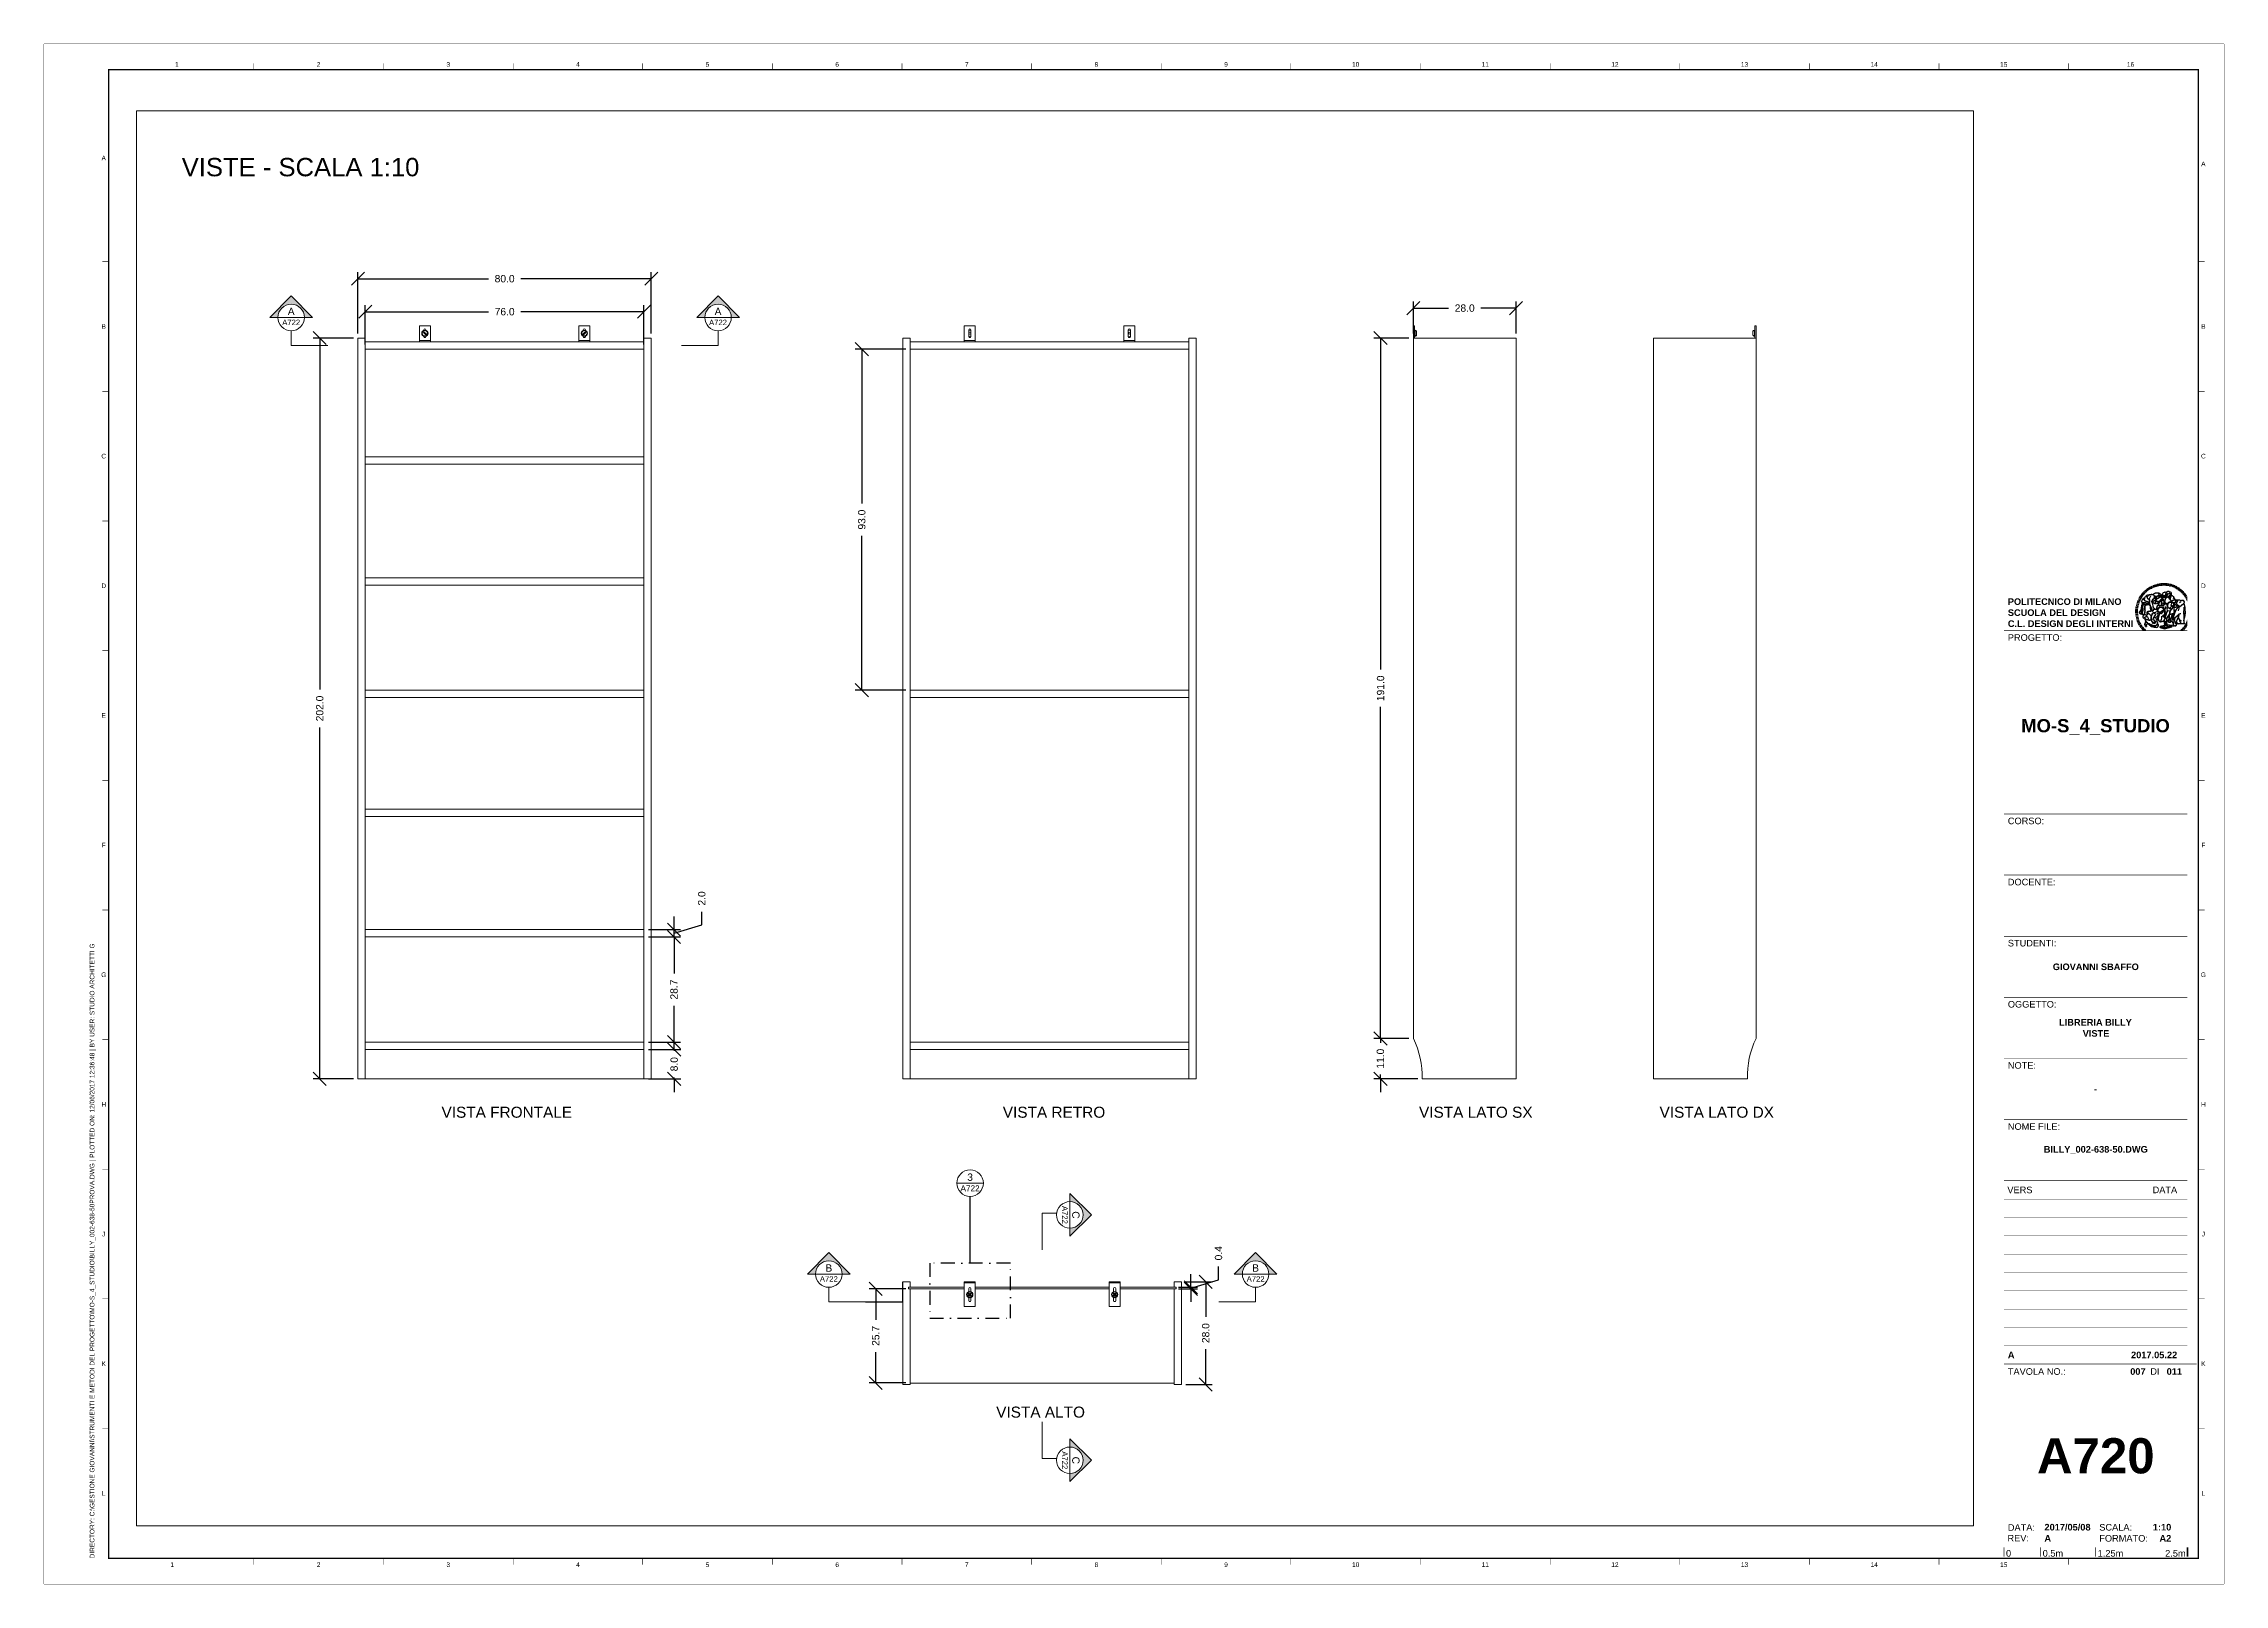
# Paper-space layout 'A720' of a CAD drawing. Header units: millimetres. Extents: x -5 to 590, y -6 to 414.
# The model-space entities are those that its viewports show. They can reach past a viewport. Long polylines and large blocks are cut down to what shows.
import ezdxf
from ezdxf.enums import TextEntityAlignment as Align

# ---------------------------------------------------------------- set-up
doc = ezdxf.new("R2010")
doc.units = ezdxf.units.MM
doc.header["$LTSCALE"] = 100
doc.set_wipeout_variables(frame=1)
doc.linetypes.add('CONTINUA', pattern=[0])
doc.linetypes.add('TRATTO-PUNTO2', pattern=[0.5, 0.25, -0.125, 0, -0.125])
doc.layers.get('0').update_dxf_attribs({"plot": 0})
doc.layers.get('Defpoints').update_dxf_attribs({"linetype": 'CONTINUA'})
for name, color, linetype, lineweight in [('A-ANNO-SYMB', 3, 'Continuous', 18), ('A-FURN', 8, 'Continuous', 18), ('A-PRSP-1', 7, 'Continuous', 40)]:
    doc.layers.add(name, color=color, linetype=linetype, lineweight=lineweight)
for name, color, linetype in [('CARTIGLIO', 7, 'Continuous'), ('G-ANNO-LOGO', 3, 'Continuous'), ('G-ANNO-TEXT', 3, 'Continuous'), ('G-ANNO-TTLB', 3, 'Continuous'), ('QUOTE', 6, 'Continuous'), ('TESTI', 8, 'Continuous')]:
    doc.layers.add(name, color=color, linetype=linetype)
doc.layers.add('G-ANNO-NPLT', color=210, linetype='Continuous', plot=False)
doc.styles.add('ARIAL', font='arial.ttf')
doc.styles.add('ARIAL-BOLD', font='')
doc.styles.add('E-ARIAL', font='arial.ttf')
doc.styles.get("Standard").update_dxf_attribs({"font": 'arial.ttf'})
doc.styles.get('ARIAL-BOLD').set_extended_font_data('Arial', bold=True)
doc.dimstyles.new('TICK_36', dxfattribs={"dimtxt": 2, "dimasz": 3.6, "dimexe": 1.8, "dimexo": 1.2, "dimgap": 1.8, "dimtad": 0, "dimdec": 1, "dimzin": 0, "dimdsep": 46, "dimtxsty": 'ARIAL', "dimblk": 'OBLIQUE', "dimcen": 1.8, "dimclrd": 256, "dimclrt": 256, "dimadec": 0, "dimazin": 0, "dimtfac": 1, "dimtdec": 1, "dimtmove": 1, "dimatfit": 3, "dimldrblk": 'OPEN90', "dimfxl": 1, "dimtfill": 1, "dimtolj": 1, "dimtzin": 0, "dimarcsym": 0})

psp = doc.layouts.new('A720')

# ---------------------------------------------------------------- texts
at = {"layer": 'TESTI', "color": 20, "linetype": 'CONTINUA', "ltscale": 0.02, "style": 'ARIAL'}
for s, height, p in [('VISTE - SCALA 1:10', 5, (32.94, 378.078)), ('VISTA FRONTALE', 3, (103.793, 121.363)), ('VISTA RETRO', 3, (256.88, 121.363)), ('VISTA LATO SX', 3, (370.394, 121.363)), ('VISTA LATO DX', 3, (436.002, 121.363)), ('VISTA ALTO', 3, (255.075, 39.593))]:
    psp.add_text(s, height=height, dxfattribs=at).set_placement(p)

msp = doc.modelspace()

# ---------------------------------------------------------------- blocks, each defined once
blk = doc.blocks.new('logoPolimi')
for p, q in [((-1.41, 1.91), (-1.28, 1.74)), ((-1.32, 1.97), (-1.2, 1.8)), ((-1.22, 2.03), (-1.11, 1.85)), ((-1.13, 2.09), (-1.03, 1.9)), ((-1.03, 2.14), (-0.94, 1.95)), ((-0.93, 2.18), (-0.84, 1.99)), ((-0.83, 2.22), (-0.75, 2.03)), ((-0.72, 2.26), (-0.66, 2.06)), ((-0.61, 2.29), (-0.56, 2.09)), ((-0.51, 2.32), (-0.46, 2.11)), ((-0.4, 2.34), (-0.36, 2.13)), ((-0.29, 2.35), (-0.26, 2.14)), ((-0.18, 2.36), (-0.16, 2.15)), ((-0.07, 2.37), (-0.06, 2.16)), ((0.04, 2.37), (0.04, 2.16)), ((0.15, 2.36), (0.14, 2.16)), ((0.26, 2.36), (0.24, 2.15)), ((0.37, 2.34), (0.34, 2.13)), ((0.48, 2.32), (0.44, 2.12)), ((0.59, 2.3), (0.54, 2.09)), ((0.69, 2.27), (0.63, 2.07)), ((0.8, 2.23), (0.73, 2.03)), ((0.9, 2.19), (0.82, 2)), ((1, 2.15), (0.91, 1.96)), ((1.1, 2.1), (1, 1.91)), ((1.2, 2.04), (1.09, 1.86)), ((1.29, 1.99), (1.18, 1.81)), ((1.38, 1.92), (1.26, 1.75)), ((1.47, 1.86), (1.34, 1.69)), ((-2.37, 0.12), (-2.16, 0.11)), ((-2.37, 0.01), (-2.16, 0.01)), ((-2.36, 0.23), (-2.15, 0.21)), ((-2.35, 0.34), (-2.14, 0.31)), ((-2.33, 0.45), (-2.12, 0.41)), ((-2.3, 0.55), (-2.1, 0.51)), ((-2.28, 0.66), (-2.07, 0.6)), ((-2.24, 0.77), (-2.04, 0.7)), ((-2.2, 0.87), (-2.01, 0.79)), ((-2.16, 0.97), (-1.97, 0.89)), ((-2.11, 1.07), (-1.93, 0.98)), ((-2.06, 1.17), (-1.88, 1.07)), ((-2.01, 1.26), (-1.83, 1.15)), ((-1.94, 1.36), (-1.77, 1.24)), ((-1.88, 1.45), (-1.71, 1.32)), ((-1.84, 0.03), (-1.82, 0.35)), ((-1.81, 1.53), (-1.65, 1.4)), ((-1.74, 1.61), (-1.58, 1.47)), ((-1.73, 0.59), (-1.73, 0.59)), ((-1.73, 0.59), (-1.73, 0.59)), ((-1.66, 1.69), (-1.51, 1.54)), ((-1.65, 0.57), (-1.65, 0.57)), ((-1.59, 1.12), (-1.59, 1.12)), ((-1.58, 1.77), (-1.44, 1.61)), ((-1.51, 0.55), (-1.51, 0.55)), ((-1.51, 0.55), (-1.51, 0.55)), ((-1.49, 1.84), (-1.36, 1.68)), ((-1.31, 0.79), (-1.21, 0.75)), ((-1.21, 0.75), (-1.31, 0.79)), ((-1.21, 0.75), (-1.31, 0.79)), ((-1.21, 0.75), (-1.21, 0.75)), ((-1.21, 0.75), (-1.21, 0.75)), ((-1.19, 0.76), (-1.19, 0.76)), ((-1.19, 0.76), (-1.19, 0.76)), ((-1.17, 0.99), (-1.18, 0.99)), ((-1.18, 0.99), (-1.17, 0.99)), ((-1.16, 0.57), (-1.16, 0.57)), ((-1.16, 0.57), (-1.16, 0.57)), ((-1.1, 0.01), (-0.99, 0.06)), ((-0.99, 0.06), (-1.1, 0.01)), ((-0.99, 0.06), (-1.1, 0.01)), ((-0.99, 0.06), (-0.99, 0.06)), ((-0.99, 0.06), (-0.99, 0.06)), ((-0.97, 0.79), (-0.98, 0.79)), ((-0.89, 0.84), (-0.97, 0.79)), ((-0.97, 0.79), (-0.89, 0.84)), ((-0.96, 1.41), (-0.96, 1.41)), ((-0.96, 1.41), (-0.96, 1.41)), ((-0.89, 0.84), (-0.82, 0.87)), ((-0.82, 0.87), (-0.89, 0.84)), ((-0.89, 0.84), (-0.82, 0.87)), ((-0.88, 0.83), (-0.89, 0.84)), ((-0.85, 1.39), (-0.85, 1.39)), ((-0.85, 1.39), (-0.85, 1.39)), ((-0.84, 0.14), (-0.84, 0.14)), ((-0.77, 1.08), (-0.78, 1.08)), ((-0.78, 1.08), (-0.77, 1.08)), ((-0.61, 1.12), (-0.77, 1.08)), ((-0.77, 1.08), (-0.61, 1.12)), ((-0.77, 1.08), (-0.61, 1.12)), ((-0.75, 1.3), (-0.76, 1.29)), ((-0.76, 1.29), (-0.75, 1.3)), ((-0.65, 0.99), (-0.7, 0.96)), ((-0.69, 0.18), (-0.68, 0.18)), ((-0.66, 0.93), (-0.66, 0.93)), ((-0.66, 0.93), (-0.64, 0.93)), ((-0.66, 0.93), (-0.66, 0.93)), ((-0.66, 0.93), (-0.66, 0.93)), ((-0.63, 1.01), (-0.63, 1.01)), ((-0.63, 1.01), (-0.62, 1.01)), ((-0.63, 0.66), (-0.63, 0.66)), ((-0.6, 1.12), (-0.61, 1.12)), ((-0.61, 1.12), (-0.6, 1.12)), ((-0.61, 1.12), (-0.6, 1.12)), ((-0.61, 0.86), (-0.57, 0.85)), ((-0.57, 0.85), (-0.61, 0.86)), ((-0.61, 0.86), (-0.57, 0.85)), ((-0.53, 1.08), (-0.6, 1.12)), ((-0.6, 1.12), (-0.6, 1.11)), ((-0.6, 1.12), (-0.53, 1.08)), ((-0.57, 0.8), (-0.59, 0.8)), ((-0.57, 0.85), (-0.53, 0.84)), ((-0.57, 0.85), (-0.57, 0.85)), ((-0.57, 0.85), (-0.57, 0.85)), ((-0.57, 0.85), (-0.53, 0.84)), ((-0.56, 0.29), (-0.49, 0.48)), ((-0.56, 0.14), (-0.56, 0.29)), ((-0.5, 0.11), (-0.56, 0.14)), ((-0.53, 0.84), (-0.51, 0.84)), ((-0.53, 0.84), (-0.51, 0.84)), ((-0.53, 0.84), (-0.53, 0.84)), ((-0.51, 0.11), (-0.51, 0.11)), ((-0.51, 0.11), (-0.51, 0.11)), ((-0.34, 0.33), (-0.5, 0.11)), ((-0.49, 0.48), (-0.41, 0.55)), ((-0.42, 0.8), (-0.47, 0.79)), ((-0.42, 0.8), (-0.47, 0.79)), ((-0.47, 0.79), (-0.45, 0.76)), ((-0.47, 0.79), (-0.45, 0.76)), ((-0.45, 1.14), (-0.42, 1.11)), ((-0.42, 1.26), (-0.36, 1.22)), ((-0.41, 0.55), (-0.34, 0.49)), ((-0.4, 1.37), (-0.38, 1.38)), ((-0.39, 1.37), (-0.4, 1.37)), ((-0.35, 1.33), (-0.4, 1.37)), ((-0.39, 1.24), (-0.4, 1.23)), ((-0.38, 1.14), (-0.38, 1.14)), ((-0.34, 0.49), (-0.09, 0.48)), ((-0.16, 0.32), (-0.34, 0.33)), ((-0.14, 0.32), (-0.31, 0.34)), ((-0.28, 1.3), (-0.29, 1.3)), ((-0.28, 1.3), (-0.28, 1.3)), ((-0.16, 1.24), (-0.16, 1.25)), ((-0.16, 1.25), (-0.16, 1.25)), ((-0.16, 0.49), (-0.14, 0.64)), ((-0.06, 0.27), (-0.16, 0.32)), ((-0.1, 0.88), (-0.09, 0.87)), ((-0.08, 1.37), (-0.08, 1.38)), ((-0.08, 1.23), (-0.05, 1.21)), ((-0.05, 1.21), (-0.08, 1.23)), ((-0.08, 1.23), (-0.05, 1.21)), ((-0.03, 0.26), (-0.06, 0.27)), ((-0.05, 1.21), (-0.04, 1.21)), ((-0.04, 1.21), (-0.05, 1.21)), ((-0.04, 1.21), (-0.04, 1.21)), ((-0.04, 1.21), (-0.04, 1.21)), ((-0.04, 0.48), (-0.03, 0.26)), ((0.03, 1.15), (0.03, 1.15)), ((0.03, 0.66), (0.03, 0.67)), ((0.07, 0.58), (0.07, 0.57)), ((0.1, 1.18), (0.1, 1.18)), ((0.1, 0.84), (0.1, 0.84)), ((0.13, 1.32), (0.17, 1.19)), ((0.14, 0.71), (0.34, 0.65)), ((0.31, 0.56), (0.17, 0.63)), ((0.27, 1.61), (0.27, 1.61)), ((0.27, 1.61), (0.27, 1.61)), ((0.27, 1.61), (0.27, 1.61)), ((0.29, 1.29), (0.29, 1.29)), ((0.29, 1.29), (0.29, 1.29)), ((0.29, 1.29), (0.29, 1.29)), ((0.29, 1.29), (0.29, 1.29)), ((0.33, 0.49), (0.34, 0.49)), ((0.33, 0.03), (0.35, 0.03)), ((0.33, 0.03), (0.35, 0.03)), ((0.34, 0.65), (0.34, 0.64)), ((0.35, 0.03), (0.57, 0.06)), ((0.35, 0.03), (0.57, 0.06)), ((0.35, 0.03), (0.35, 0.03)), ((0.35, 0.03), (0.35, 0.03)), ((0.38, 1.36), (0.37, 1.35)), ((0.38, 0.34), (0.37, 0.34)), ((0.38, 0.34), (0.38, 0.34)), ((0.43, 0.67), (0.39, 0.64)), ((0.49, 1.05), (0.51, 1.13)), ((0.51, 1.13), (0.49, 1.05)), ((0.49, 1.05), (0.51, 1.13)), ((0.51, 1.31), (0.5, 1.29)), ((0.51, 1.13), (0.52, 1.23)), ((0.52, 1.23), (0.51, 1.23)), ((0.51, 1.23), (0.52, 1.23)), ((0.52, 1.23), (0.51, 1.13)), ((0.51, 1.13), (0.52, 1.23)), ((0.52, 1.24), (0.6, 1.37)), ((0.52, 1.23), (0.6, 1.36)), ((0.6, 1.36), (0.52, 1.23)), ((0.52, 1.23), (0.52, 1.23)), ((0.52, 1.23), (0.52, 1.24)), ((0.52, 1.23), (0.52, 1.23)), ((0.55, 1.07), (0.53, 1.06)), ((0.53, 1.04), (0.53, 1.06)), ((0.53, 1.05), (0.53, 1.04)), ((0.54, 0.3), (0.63, 0.32)), ((0.54, -0.08), (0.61, 0.06)), ((0.61, 0.06), (0.54, -0.08)), ((0.54, -0.08), (0.61, 0.06)), ((0.56, 0.19), (0.59, 0.21)), ((0.57, 1.07), (0.57, 1.07)), ((0.57, 1.07), (0.57, 1.07)), ((0.57, 1.07), (0.57, 1.07)), ((0.57, 1.07), (0.57, 1.07)), ((0.57, 1.07), (0.57, 1.07)), ((0.57, 1.07), (0.57, 1.07)), ((0.57, 1.07), (0.57, 1.07)), ((0.58, 0.3), (0.59, 0.29)), ((0.59, 0.78), (0.59, 0.79)), ((0.59, 0.79), (0.59, 0.79)), ((0.59, 0.79), (0.59, 0.79)), ((0.59, 0.79), (0.59, 0.78)), ((0.61, 0.06), (0.6, 0.07)), ((0.6, 0.07), (0.61, 0.06)), ((0.61, 0.06), (0.61, 0.07)), ((0.62, 0.21), (0.65, 0.22)), ((0.64, 1.37), (0.65, 1.37)), ((0.69, 0.86), (0.68, 0.86)), ((0.68, 0.86), (0.69, 0.86)), ((0.68, 0.76), (0.68, 0.76)), ((0.76, 0.26), (0.76, 0.26)), ((0.82, 0.35), (0.84, 0.36)), ((0.82, 0.35), (0.82, 0.35)), ((0.84, 0.36), (0.84, 0.37)), ((0.85, 0.34), (1.05, 0.35)), ((0.93, 1.05), (0.93, 1.05)), ((0.93, 1.05), (0.93, 1.05)), ((0.93, 1.05), (0.93, 1.04)), ((0.93, 1.05), (0.93, 1.05)), ((0.97, 0.66), (0.96, 0.66)), ((1.01, 0.97), (0.98, 0.96)), ((1.17, 0.96), (1.17, 0.95)), ((1.17, 0.95), (1.17, 0.95)), ((1.34, 0.37), (1.26, 0.04)), ((1.27, 0.37), (1.27, 0.38)), ((1.28, 0.95), (1.28, 0.95)), ((1.37, 0.73), (1.46, 0.81)), ((1.41, 0.4), (1.41, 0.41)), ((1.56, 1.79), (1.42, 1.63)), ((1.64, 1.71), (1.49, 1.56)), ((1.49, 0.9), (1.57, 0.92)), ((1.72, 1.63), (1.56, 1.49)), ((1.67, 0.6), (1.57, 0.53)), ((1.79, 1.55), (1.63, 1.41)), ((1.86, 1.47), (1.7, 1.34)), ((1.93, 1.38), (1.76, 1.26)), ((1.99, 1.29), (1.81, 1.17)), ((2.05, 1.19), (1.87, 1.09)), ((2.1, 1.1), (1.92, 1)), ((2.15, 1), (1.96, 0.91)), ((2.19, 0.9), (2, 0.82)), ((2.23, 0.79), (2.04, 0.72)), ((2.27, 0.69), (2.07, 0.63)), ((2.3, 0.58), (2.09, 0.53)), ((2.32, 0.47), (2.12, 0.43)), ((2.34, 0.37), (2.13, 0.33)), ((2.36, 0.26), (2.15, 0.23)), ((2.37, 0.15), (2.16, 0.13)), ((2.37, 0.04), (2.16, 0.03)), ((-2.37, -0.1), (-2.16, -0.09)), ((-2.36, -0.21), (-2.15, -0.19)), ((-2.35, -0.32), (-2.14, -0.29)), ((-2.33, -0.43), (-2.12, -0.39)), ((-2.31, -0.54), (-2.1, -0.49)), ((-2.28, -0.65), (-2.08, -0.59)), ((-2.25, -0.75), (-2.05, -0.69)), ((-2.21, -0.86), (-2.02, -0.78)), ((-2.17, -0.96), (-1.98, -0.87)), ((-2.12, -1.06), (-1.93, -0.96)), ((-2.07, -1.16), (-1.89, -1.05)), ((-2.04, -0.15), (-1.97, -0.2)), ((-2.01, -1.25), (-1.84, -1.14)), ((-1.95, -1.34), (-1.78, -1.22)), ((-1.89, -1.43), (-1.72, -1.31)), ((-1.82, -1.52), (-1.66, -1.38)), ((-1.75, -1.6), (-1.59, -1.46)), ((-1.67, -1.68), (-1.52, -1.53)), ((-1.58, -0.12), (-1.6, -0.18)), ((-1.6, -0.18), (-1.58, -0.28)), ((-1.57, -0.54), (-1.59, -0.54)), ((-1.59, -0.54), (-1.59, -0.54)), ((-1.59, -1.76), (-1.45, -1.6)), ((-1.56, -0.32), (-1.56, -0.31)), ((-1.56, -0.31), (-1.56, -0.31)), ((-1.53, -0.65), (-1.53, -0.65)), ((-1.53, -0.65), (-1.53, -0.65)), ((-1.51, -1.83), (-1.37, -1.67)), ((-1.48, -0.86), (-1.48, -0.85)), ((-1.42, -0.37), (-1.42, -0.37)), ((-1.42, -1.9), (-1.29, -1.73)), ((-1.38, -0.46), (-1.38, -0.46)), ((-1.33, -1.96), (-1.21, -1.79)), ((-1.31, -0.24), (-1.31, -0.23)), ((-1.31, -0.23), (-1.31, -0.24)), ((-1.23, -0.19), (-1.23, -0.19)), ((-1.23, -0.19), (-1.23, -0.19)), ((-1.23, -0.19), (-1.23, -0.19)), ((-1.23, -0.19), (-1.23, -0.19)), ((-1.01, -0.39), (-1.02, -0.39)), ((-1.02, -0.39), (-1.01, -0.39)), ((-1.02, -0.7), (-1.02, -0.7)), ((-1.02, -0.7), (-1.02, -0.7)), ((-1.02, -0.7), (-1.02, -0.7)), ((-0.79, -0.51), (-0.83, -0.58)), ((-0.83, -0.58), (-0.79, -0.51)), ((-0.83, -0.58), (-0.79, -0.51)), ((-0.78, -1.05), (-0.83, -0.94)), ((-0.83, -0.94), (-0.78, -1.05)), ((-0.83, -0.94), (-0.83, -0.94)), ((-0.83, -0.94), (-0.78, -1.05)), ((-0.82, -1.23), (-0.82, -1.23)), ((-0.82, -1.23), (-0.77, -1.23)), ((-0.77, -1.23), (-0.82, -1.23)), ((-0.82, -1.23), (-0.82, -1.23)), ((-0.77, -1.23), (-0.82, -1.23)), ((-0.75, -0.96), (-0.8, -0.89)), ((-0.8, -0.89), (-0.79, -0.92)), ((-0.79, -0.92), (-0.8, -0.89)), ((-0.8, -0.89), (-0.75, -0.96)), ((-0.79, -0.92), (-0.8, -0.89)), ((-0.8, -0.89), (-0.8, -0.89)), ((-0.8, -0.89), (-0.75, -0.96)), ((-0.79, -0.92), (-0.78, -0.95)), ((-0.78, -0.95), (-0.79, -0.92)), ((-0.78, -0.95), (-0.79, -0.92)), ((-0.77, -0.49), (-0.78, -0.48)), ((-0.78, -0.48), (-0.77, -0.49)), ((-0.78, -0.95), (-0.76, -1)), ((-0.76, -1), (-0.78, -0.95)), ((-0.76, -1), (-0.78, -0.95)), ((-0.71, -0.89), (-0.75, -0.87)), ((-0.75, -0.87), (-0.71, -0.89)), ((-0.75, -0.87), (-0.71, -0.89)), ((-0.72, -1.01), (-0.75, -0.96)), ((-0.75, -0.96), (-0.72, -1.01)), ((-0.75, -0.96), (-0.72, -1.01)), ((-0.64, -0.93), (-0.71, -0.89)), ((-0.71, -0.89), (-0.64, -0.93)), ((-0.71, -0.89), (-0.64, -0.93)), ((-0.66, -0.53), (-0.66, -0.53)), ((-0.66, -0.53), (-0.66, -0.53)), ((-0.66, -0.53), (-0.66, -0.53)), ((-0.39, -0.81), (-0.51, -0.69)), ((-0.51, -1.04), (-0.5, -1.04)), ((-0.48, -0.42), (-0.48, -0.42)), ((-0.48, -0.42), (-0.48, -0.42)), ((-0.48, -0.42), (-0.48, -0.42)), ((-0.41, -0.51), (-0.41, -0.51)), ((-0.38, -0.05), (-0.39, -0.12)), ((-0.39, -0.12), (-0.37, -0.1)), ((-0.35, -0.14), (-0.37, -0.08)), ((-0.37, -0.09), (-0.37, -0.09)), ((-0.33, -0.12), (-0.35, -0.14)), ((-0.32, -0.14), (-0.35, -0.14)), ((-0.35, -0.18), (-0.34, -0.22)), ((-0.34, -0.08), (-0.29, -0.16)), ((-0.34, -0.22), (-0.34, -0.22)), ((-0.27, -0.17), (-0.32, -0.14)), ((-0.25, -0.91), (-0.26, -0.9)), ((-0.26, -1.29), (0.1, -1.2)), ((0.1, -1.2), (-0.26, -1.29)), ((0.08, -1.4), (-0.26, -1.29)), ((-0.26, -1.29), (0.08, -1.4)), ((-0.26, -1.38), (-0.26, -1.29)), ((-0.26, -1.29), (-0.26, -1.29)), ((-0.26, -1.29), (-0.26, -1.38)), ((-0.26, -1.29), (0.08, -1.4)), ((-0.26, -1.29), (-0.26, -1.29)), ((0.08, -1.49), (-0.26, -1.38)), ((-0.26, -1.38), (0.09, -1.49)), ((-0.14, -0.15), (-0.16, -0.13)), ((-0.11, -0.04), (-0.12, -0.05)), ((-0.04, -0.41), (-0.01, -0.44)), ((-0.01, -0.44), (-0.04, -0.41)), ((-0.04, -0.41), (-0.01, -0.44)), ((0.07, -0.84), (0.07, -0.84)), ((0.07, -0.84), (0.07, -0.84)), ((0.1, -1.2), (0.08, -1.32)), ((0.08, -1.32), (0.13, -1.2)), ((0.08, -1.4), (0.72, -1.22)), ((0.72, -1.22), (0.08, -1.4)), ((0.08, -1.4), (0.72, -1.22)), ((0.72, -1.31), (0.08, -1.49)), ((0.08, -1.44), (0.08, -1.4)), ((0.08, -1.4), (0.08, -1.44)), ((0.08, -1.4), (0.08, -1.49)), ((0.08, -1.49), (0.08, -1.44)), ((0.08, -1.44), (0.08, -1.44)), ((0.08, -1.44), (0.08, -1.45)), ((0.08, -1.45), (0.08, -1.46)), ((0.08, -1.46), (0.08, -1.49)), ((0.1, -1.01), (0.09, -0.86)), ((0.1, -1.01), (0.09, -0.86)), ((0.09, -1.49), (0.72, -1.31)), ((0.1, -1.2), (0.12, -1.04)), ((0.12, -1.04), (0.1, -1.2)), ((0.13, -1.2), (0.1, -1.2)), ((0.1, -1.2), (0.13, -1.2)), ((0.13, -1.2), (0.1, -1.2)), ((0.1, -1.2), (0.1, -1.2)), ((0.11, -0.44), (0.11, -0.44)), ((0.11, -0.44), (0.11, -0.44)), ((0.12, -0.21), (0.12, -0.21)), ((0.12, -0.21), (0.12, -0.21)), ((0.12, -0.21), (0.12, -0.21)), ((0.12, -0.21), (0.12, -0.21)), ((0.12, -0.21), (0.12, -0.21)), ((0.12, -0.21), (0.12, -0.21)), ((0.12, -0.21), (0.12, -0.21)), ((0.12, -0.21), (0.12, -0.21)), ((0.12, -0.21), (0.12, -0.21)), ((0.12, -0.21), (0.12, -0.21)), ((0.12, -0.21), (0.12, -0.21)), ((0.12, -0.21), (0.12, -0.21)), ((0.12, -0.21), (0.12, -0.21)), ((0.12, -0.56), (0.14, -0.53)), ((0.14, -0.53), (0.12, -0.56)), ((0.12, -0.56), (0.14, -0.53)), ((0.12, -1.04), (0.12, -1.04)), ((0.12, -1.04), (0.12, -1.04)), ((0.12, -1.04), (0.12, -1.04)), ((0.21, -0.99), (0.13, -1.2)), ((0.13, -1.2), (0.21, -0.99)), ((0.36, -1.14), (0.13, -1.2)), ((0.13, -1.2), (0.26, -1.17)), ((0.14, -0.53), (0.16, -0.49)), ((0.16, -0.49), (0.14, -0.53)), ((0.14, -0.53), (0.16, -0.49)), ((0.16, -0.49), (0.16, -0.49)), ((0.16, -0.49), (0.16, -0.49)), ((0.28, -1.19), (0.21, -0.99)), ((0.21, -0.99), (0.31, -1.27)), ((0.24, -0.17), (0.24, -0.16)), ((0.24, -0.16), (0.24, -0.17)), ((0.25, -0.84), (0.25, -0.88)), ((0.25, -0.88), (0.25, -0.84)), ((0.25, -0.88), (0.25, -0.84)), ((0.25, -0.88), (0.29, -1.17)), ((0.26, -0.88), (0.25, -0.88)), ((0.31, -1.27), (0.25, -0.88)), ((0.26, -1.17), (0.28, -1.16)), ((0.28, -1.16), (0.36, -1.14)), ((0.29, -1.17), (0.28, -1.19)), ((0.36, -1.14), (0.72, -1.22)), ((0.72, -1.22), (0.36, -1.14)), ((0.49, -0.31), (0.49, -0.31)), ((0.49, -0.31), (0.49, -0.31)), ((0.5, -0.27), (0.5, -0.27)), ((0.51, -0.27), (0.51, -0.27)), ((0.72, -0.81), (0.75, -0.89)), ((0.72, -1.22), (0.72, -1.31)), ((0.72, -1.31), (0.72, -1.22)), ((0.74, -0.23), (0.74, -0.23)), ((0.74, -0.23), (0.75, -0.24)), ((0.75, -0.23), (0.75, -0.23)), ((0.86, -0.25), (0.82, -0.34)), ((0.87, -0.22), (0.86, -0.23)), ((0.87, -0.22), (0.86, -0.25)), ((0.96, -0.58), (0.96, -0.57)), ((1.05, -1.05), (1.04, -1.05)), ((1.28, -2), (1.17, -1.82)), ((1.37, -1.93), (1.25, -1.76)), ((1.31, -0.27), (1.3, -0.26)), ((1.3, -0.26), (1.3, -0.26)), ((1.3, -0.26), (1.3, -0.26)), ((1.3, -0.26), (1.31, -0.27)), ((1.3, -0.26), (1.3, -0.26)), ((1.46, -1.87), (1.33, -1.7)), ((1.54, -1.8), (1.41, -1.64)), ((1.63, -1.72), (1.48, -1.57)), ((1.71, -1.65), (1.55, -1.5)), ((1.78, -1.57), (1.62, -1.43)), ((1.85, -1.48), (1.69, -1.35)), ((1.92, -1.39), (1.75, -1.27)), ((1.98, -1.3), (1.81, -1.19)), ((2.04, -1.21), (1.86, -1.1)), ((2.09, -1.11), (1.91, -1.01)), ((2.14, -1.01), (1.95, -0.92)), ((2.19, -0.91), (1.99, -0.83)), ((2.23, -0.81), (2.03, -0.74)), ((2.26, -0.7), (2.06, -0.64)), ((2.29, -0.6), (2.09, -0.55)), ((2.32, -0.49), (2.11, -0.45)), ((2.34, -0.38), (2.13, -0.35)), ((2.35, -0.27), (2.15, -0.25)), ((2.37, -0.08), (2.16, -0.07)), ((2.36, -0.16), (2.16, -0.15)), ((-1.24, -2.02), (-1.13, -1.84)), ((-1.14, -2.08), (-1.04, -1.89)), ((-1.04, -2.13), (-0.95, -1.94)), ((-0.94, -2.18), (-0.86, -1.98)), ((-0.84, -2.22), (-0.77, -2.02)), ((-0.74, -2.25), (-0.67, -2.05)), ((-0.63, -2.29), (-0.57, -2.08)), ((-0.52, -2.31), (-0.48, -2.11)), ((-0.42, -2.33), (-0.38, -2.13)), ((-0.31, -2.35), (-0.28, -2.14)), ((-0.2, -2.36), (-0.18, -2.15)), ((-0.09, -2.37), (-0.08, -2.16)), ((0.03, -2.37), (0.02, -2.16)), ((0.14, -2.37), (0.12, -2.16)), ((0.25, -2.36), (0.22, -2.15)), ((0.35, -2.34), (0.32, -2.14)), ((0.46, -2.32), (0.42, -2.12)), ((0.57, -2.3), (0.52, -2.1)), ((0.68, -2.27), (0.62, -2.07)), ((0.78, -2.24), (0.71, -2.04)), ((0.89, -2.2), (0.81, -2)), ((0.99, -2.15), (0.9, -1.96)), ((1.09, -2.11), (0.99, -1.92)), ((1.19, -2.05), (1.08, -1.87))]:
    blk.add_line(p, q)
for points in [[(-1.9, 0.12), (-1.94, 0.02), (-2.05, -0.09), (-2.05, -0.09)], [(-1.86, 0.38), (-1.86, 0.38), (-1.87, 0.19), (-1.9, 0.12)], [(-1.76, 0.6), (-1.76, 0.6), (-1.84, 0.57), (-1.86, 0.38)], [(-1.86, -0.04), (-1.84, 0.02), (-1.84, 0.03), (-1.84, 0.03)], [(-1.82, 0.78), (-1.83, 0.8), (-1.85, 0.86), (-1.83, 0.88)], [(-1.82, 0.78), (-1.83, 0.8), (-1.85, 0.86), (-1.83, 0.88)], [(-1.83, 0.88), (-1.81, 0.9), (-1.76, 0.96), (-1.76, 0.96)], [(-1.83, 0.88), (-1.81, 0.9), (-1.76, 0.96), (-1.76, 0.96)], [(-1.76, 0.6), (-1.83, 0.7), (-1.78, 0.74), (-1.78, 0.74)], [(-1.78, 0.74), (-1.79, 0.74), (-1.83, 0.7), (-1.76, 0.6)], [(-1.78, 0.74), (-1.8, 0.76), (-1.81, 0.78), (-1.82, 0.78)], [(-1.78, 0.74), (-1.8, 0.76), (-1.81, 0.78), (-1.82, 0.78)], [(-1.82, 0.35), (-1.81, 0.5), (-1.73, 0.59), (-1.73, 0.59)], [(-1.82, -0.19), (-1.73, -0.07), (-1.75, 0.14), (-1.75, 0.3)], [(-1.75, 0.33), (-1.75, 0.17), (-1.73, -0.05), (-1.8, -0.17)], [(-1.78, 0.74), (-1.75, 0.72), (-1.72, 0.69), (-1.68, 0.7)], [(-1.68, 0.7), (-1.72, 0.69), (-1.75, 0.72), (-1.78, 0.74)], [(-1.68, 0.7), (-1.72, 0.69), (-1.75, 0.72), (-1.78, 0.74)], [(-1.78, 0.74), (-1.78, 0.74), (-1.78, 0.74), (-1.78, 0.74)], [(-1.76, 0.96), (-1.68, 1.1), (-1.59, 1.12), (-1.59, 1.12)], [(-1.76, 0.96), (-1.68, 1.1), (-1.6, 1.12), (-1.6, 1.12)], [(-1.73, 0.59), (-1.74, 0.59), (-1.75, 0.6), (-1.76, 0.6)], [(-1.73, 0.59), (-1.74, 0.59), (-1.75, 0.6), (-1.76, 0.6)], [(-1.75, 0.3), (-1.76, 0.47), (-1.65, 0.57), (-1.65, 0.57)], [(-1.65, 0.57), (-1.65, 0.57), (-1.76, 0.5), (-1.75, 0.33)], [(-1.65, 0.57), (-1.68, 0.58), (-1.7, 0.58), (-1.73, 0.59)], [(-1.65, 0.57), (-1.68, 0.58), (-1.7, 0.58), (-1.73, 0.59)], [(-1.5, 0.71), (-1.53, 0.74), (-1.61, 0.71), (-1.68, 0.7)], [(-1.68, 0.7), (-1.61, 0.71), (-1.53, 0.73), (-1.5, 0.71)], [(-1.5, 0.71), (-1.53, 0.73), (-1.61, 0.71), (-1.68, 0.7)], [(-1.51, 0.55), (-1.56, 0.56), (-1.61, 0.56), (-1.65, 0.57)], [(-1.65, 0.57), (-1.61, 0.56), (-1.56, 0.56), (-1.51, 0.55)], [(-1.51, 0.55), (-1.56, 0.56), (-1.61, 0.56), (-1.65, 0.57)], [(-1.59, 1.12), (-1.6, 1.06), (-1.61, 0.99), (-1.61, 0.97)], [(-1.61, 0.97), (-1.61, 0.99), (-1.6, 1.06), (-1.59, 1.12)], [(-1.61, 0.97), (-1.61, 0.99), (-1.6, 1.06), (-1.59, 1.12)], [(-1.61, 0.97), (-1.61, 0.95), (-1.56, 0.88), (-1.54, 0.87)], [(-1.54, 0.87), (-1.56, 0.88), (-1.61, 0.95), (-1.61, 0.97)], [(-1.54, 0.87), (-1.56, 0.88), (-1.61, 0.96), (-1.61, 0.97)], [(-1.59, 1.12), (-1.59, 1.13), (-1.59, 1.15), (-1.58, 1.16)], [(-1.59, 1.12), (-1.59, 1.13), (-1.59, 1.15), (-1.58, 1.16)], [(-1.58, 1.16), (-1.57, 1.21), (-1.52, 1.23), (-1.49, 1.25)], [(-1.58, 1.16), (-1.57, 1.21), (-1.52, 1.23), (-1.49, 1.25)], [(-1.58, 0.36), (-1.58, 0.48), (-1.51, 0.55), (-1.51, 0.55)], [(-1.51, 0.55), (-1.51, 0.55), (-1.58, 0.48), (-1.58, 0.36)], [(-1.51, 0.55), (-1.51, 0.55), (-1.58, 0.48), (-1.58, 0.36)], [(-1.55, 0.04), (-1.55, 0.08), (-1.58, 0.25), (-1.58, 0.36)], [(-1.58, 0.36), (-1.58, 0.25), (-1.55, 0.08), (-1.55, 0.04)], [(-1.58, 0.36), (-1.58, 0.25), (-1.55, 0.08), (-1.55, 0.04)], [(-1.58, -0.12), (-1.57, -0.06), (-1.55, 0.02), (-1.55, 0.04)], [(-1.55, 0.04), (-1.55, 0.02), (-1.57, -0.06), (-1.58, -0.12)], [(-1.55, 0.04), (-1.55, 0.02), (-1.56, -0.04), (-1.57, -0.1)], [(-1.54, 0.87), (-1.52, 0.85), (-1.47, 0.83), (-1.44, 0.83)], [(-1.44, 0.83), (-1.47, 0.83), (-1.52, 0.85), (-1.54, 0.87)], [(-1.45, 0.83), (-1.47, 0.83), (-1.52, 0.85), (-1.54, 0.87)], [(-1.51, 0.55), (-1.33, 0.54), (-1.16, 0.57), (-1.16, 0.57)], [(-1.16, 0.57), (-1.16, 0.57), (-1.33, 0.54), (-1.51, 0.55)], [(-1.16, 0.57), (-1.16, 0.57), (-1.33, 0.54), (-1.51, 0.55)], [(-1.5, 0.71), (-1.46, 0.68), (-1.4, 0.62), (-1.33, 0.66)], [(-1.33, 0.66), (-1.4, 0.62), (-1.46, 0.68), (-1.5, 0.71)], [(-1.33, 0.66), (-1.4, 0.62), (-1.46, 0.68), (-1.5, 0.71)], [(-1.49, 1.25), (-1.46, 1.26), (-1.42, 1.33), (-1.39, 1.36)], [(-1.49, 1.25), (-1.46, 1.27), (-1.43, 1.34), (-1.39, 1.36)], [(-1.31, 0.79), (-1.33, 0.79), (-1.42, 0.83), (-1.45, 0.83)], [(-1.44, 0.83), (-1.42, 0.83), (-1.33, 0.79), (-1.31, 0.79)], [(-1.31, 0.79), (-1.33, 0.79), (-1.42, 0.83), (-1.44, 0.83)], [(-1.35, 1.1), (-1.4, 1.17), (-1.36, 1.23), (-1.29, 1.31)], [(-1.29, 1.31), (-1.36, 1.23), (-1.4, 1.17), (-1.35, 1.1)], [(-1.35, 1.1), (-1.4, 1.17), (-1.36, 1.23), (-1.29, 1.31)], [(-1.39, 1.36), (-1.35, 1.38), (-1.26, 1.4), (-1.19, 1.41)], [(-1.39, 1.36), (-1.35, 1.38), (-1.26, 1.4), (-1.19, 1.41)], [(-1.18, 0.99), (-1.24, 0.97), (-1.3, 1.03), (-1.35, 1.1)], [(-1.35, 1.1), (-1.3, 1.03), (-1.24, 0.97), (-1.18, 0.99)], [(-1.18, 1), (-1.24, 0.97), (-1.3, 1.03), (-1.35, 1.1)], [(-1.33, 0.66), (-1.28, 0.7), (-1.23, 0.73), (-1.21, 0.75)], [(-1.21, 0.75), (-1.23, 0.73), (-1.28, 0.7), (-1.33, 0.66)], [(-1.21, 0.75), (-1.23, 0.73), (-1.28, 0.7), (-1.33, 0.66)], [(-1.29, 1.31), (-1.22, 1.39), (-1.01, 1.41), (-0.96, 1.41)], [(-0.96, 1.41), (-1.01, 1.41), (-1.22, 1.39), (-1.29, 1.31)], [(-1.29, 1.31), (-1.22, 1.39), (-1.01, 1.41), (-0.96, 1.41)], [(-1.24, -0.02), (-1.21, -0.01), (-1.1, 0.01), (-1.1, 0.01)], [(-1.1, 0.01), (-1.1, 0.01), (-1.21, -0.01), (-1.24, -0.02)], [(-1.1, 0.01), (-1.1, 0.01), (-1.21, -0.01), (-1.24, -0.02)], [(-1.21, 0.75), (-1.2, 0.75), (-1.19, 0.76), (-1.19, 0.76)], [(-1.19, 0.76), (-1.19, 0.76), (-1.2, 0.75), (-1.21, 0.75)], [(-1.19, 0.76), (-1.19, 0.76), (-1.2, 0.76), (-1.21, 0.75)], [(-1.19, 1.41), (-1.11, 1.43), (-0.97, 1.41), (-0.97, 1.41)], [(-1.19, 1.41), (-1.12, 1.43), (-0.98, 1.41), (-0.98, 1.41)], [(-1.19, 0.76), (-1.19, 0.77), (-1.18, 0.78), (-1.18, 0.79)], [(-1.18, 0.79), (-1.18, 0.78), (-1.19, 0.77), (-1.19, 0.76)], [(-1.19, 0.76), (-1.19, 0.77), (-1.19, 0.78), (-1.18, 0.79)], [(-1.18, 0.68), (-1.18, 0.68), (-1.19, 0.71), (-1.19, 0.76)], [(-1.19, 0.76), (-1.19, 0.71), (-1.18, 0.68), (-1.18, 0.68)], [(-1.18, 0.68), (-1.18, 0.68), (-1.19, 0.71), (-1.19, 0.76)], [(-1.18, 0.97), (-1.18, 0.97), (-1.18, 0.98), (-1.17, 0.99)], [(-1.17, 0.99), (-1.18, 0.98), (-1.18, 0.97), (-1.18, 0.97)], [(-1.18, 0.97), (-1.18, 0.97), (-1.18, 0.98), (-1.17, 0.99)], [(-1.18, 0.79), (-1.17, 0.86), (-1.18, 0.95), (-1.18, 0.97)], [(-1.18, 0.97), (-1.18, 0.95), (-1.17, 0.86), (-1.18, 0.79)], [(-1.18, 0.79), (-1.17, 0.86), (-1.18, 0.95), (-1.18, 0.97)], [(-1.16, 0.57), (-1.17, 0.6), (-1.18, 0.64), (-1.18, 0.68)], [(-1.18, 0.68), (-1.18, 0.64), (-1.17, 0.6), (-1.16, 0.57)], [(-1.16, 0.57), (-1.17, 0.6), (-1.18, 0.64), (-1.18, 0.68)], [(-1.17, 0.99), (-1.17, 1.03), (-1.16, 1.09), (-1.14, 1.13)], [(-1.09, 0.42), (-1.1, 0.44), (-1.14, 0.48), (-1.16, 0.57)], [(-1.16, 0.57), (-1.14, 0.48), (-1.1, 0.44), (-1.09, 0.42)], [(-1.09, 0.42), (-1.1, 0.44), (-1.14, 0.48), (-1.16, 0.57)], [(-1.14, 1.13), (-1.12, 1.18), (-1.05, 1.31), (-1.05, 1.31)], [(-1.12, 0.46), (-1.12, 0.46), (-1.13, 0.38), (-1.11, 0.26)], [(-1.11, 0.26), (-1.08, 0.14), (-1.05, 0.03), (-1.05, 0.03)], [(-1.02, 0.32), (-1.02, 0.32), (-1.08, 0.4), (-1.09, 0.42)], [(-1.09, 0.42), (-1.08, 0.4), (-1.02, 0.32), (-1.02, 0.32)], [(-1.02, 0.32), (-1.02, 0.32), (-1.08, 0.4), (-1.09, 0.42)], [(-0.98, 0.2), (-0.98, 0.21), (-1.02, 0.32), (-1.02, 0.32)], [(-1.02, 0.32), (-1.02, 0.32), (-0.98, 0.21), (-0.98, 0.2)], [(-0.98, 0.2), (-0.98, 0.21), (-1.02, 0.32), (-1.02, 0.32)], [(-1.01, 0.12), (-1, 0.16), (-0.98, 0.19), (-0.98, 0.2)], [(-0.98, 0.2), (-0.98, 0.19), (-1, 0.16), (-1.01, 0.12)], [(-1.01, 0.12), (-1, 0.16), (-0.98, 0.19), (-0.98, 0.2)], [(-0.99, 0.06), (-1, 0.07), (-1.01, 0.1), (-1.01, 0.12)], [(-1.01, 0.12), (-1.01, 0.1), (-1, 0.07), (-0.99, 0.06)], [(-0.99, 0.06), (-1, 0.07), (-1.01, 0.1), (-1.01, 0.12)], [(-0.99, 0.06), (-0.99, 0.06), (-0.99, 0.06), (-0.98, 0.05)], [(-0.98, 0.05), (-0.99, 0.06), (-0.99, 0.06), (-0.99, 0.06)], [(-0.99, 0.05), (-0.99, 0.06), (-0.99, 0.06), (-0.99, 0.06)], [(-0.95, 0.02), (-0.96, 0.03), (-0.97, 0.04), (-0.99, 0.05)], [(-0.98, 1.41), (-0.98, 1.41), (-0.97, 1.41), (-0.96, 1.41)], [(-0.98, 0.81), (-0.94, 0.85), (-0.92, 0.93), (-0.91, 0.97)], [(-0.91, 0.97), (-0.92, 0.93), (-0.94, 0.85), (-0.98, 0.81)], [(-0.91, 0.97), (-0.92, 0.93), (-0.94, 0.85), (-0.98, 0.81)], [(-0.98, 0.79), (-0.98, 0.81), (-0.98, 0.81), (-0.98, 0.81)], [(-0.98, 0.81), (-0.98, 0.81), (-0.98, 0.81), (-0.98, 0.79)], [(-0.98, 0.81), (-0.98, 0.81), (-0.98, 0.81), (-0.98, 0.79)], [(-0.98, 0.79), (-0.98, 0.79), (-0.98, 0.78), (-0.97, 0.77)], [(-0.98, 0.79), (-0.98, 0.79), (-0.98, 0.78), (-0.97, 0.77)], [(-0.98, 0.05), (-0.97, 0.04), (-0.96, 0.03), (-0.95, 0.02)], [(-0.95, 0.02), (-0.96, 0.03), (-0.97, 0.04), (-0.98, 0.05)], [(-0.97, 1.41), (-0.97, 1.41), (-0.97, 1.41), (-0.96, 1.41)], [(-0.97, 0.77), (-0.96, 0.74), (-0.91, 0.64), (-0.91, 0.57)], [(-0.97, 0.77), (-0.96, 0.74), (-0.91, 0.64), (-0.91, 0.57)], [(-0.96, 1.41), (-0.94, 1.41), (-0.9, 1.41), (-0.85, 1.39)], [(-0.96, 1.41), (-0.94, 1.41), (-0.9, 1.41), (-0.85, 1.39)], [(-0.95, 0.02), (-0.94, 0.01), (-0.92, 0.01), (-0.9, 0.01)], [(-0.9, 0.01), (-0.92, 0.01), (-0.94, 0.01), (-0.95, 0.02)], [(-0.91, 0.01), (-0.92, 0.01), (-0.94, 0.01), (-0.95, 0.02)], [(-0.91, 0.97), (-0.89, 1), (-0.87, 1.01), (-0.84, 1.02)], [(-0.84, 1.02), (-0.87, 1.01), (-0.89, 1), (-0.91, 0.97)], [(-0.84, 1.02), (-0.87, 1.01), (-0.89, 1.01), (-0.91, 0.97)], [(-0.91, 0.57), (-0.91, 0.5), (-0.9, 0.43), (-0.88, 0.37)], [(-0.91, 0.57), (-0.91, 0.5), (-0.9, 0.43), (-0.88, 0.37)], [(-0.87, 0.03), (-0.87, 0.03), (-0.89, 0.01), (-0.91, 0.01)], [(-0.9, 0.01), (-0.89, 0.01), (-0.87, 0.03), (-0.87, 0.03)], [(-0.87, 0.03), (-0.87, 0.03), (-0.89, 0.01), (-0.9, 0.01)], [(-0.88, 0.84), (-0.88, 0.84), (-0.89, 0.79), (-0.88, 0.77)], [(-0.88, 0.77), (-0.89, 0.79), (-0.88, 0.83), (-0.88, 0.83)], [(-0.74, 0.66), (-0.85, 0.67), (-0.88, 0.77), (-0.88, 0.77)], [(-0.88, 0.77), (-0.88, 0.77), (-0.85, 0.67), (-0.74, 0.66)], [(-0.88, 0.37), (-0.86, 0.32), (-0.83, 0.25), (-0.82, 0.25)], [(-0.88, 0.37), (-0.86, 0.32), (-0.83, 0.25), (-0.82, 0.25)], [(-0.87, 0.03), (-0.86, 0.03), (-0.86, 0.05), (-0.86, 0.06)], [(-0.86, 0.06), (-0.86, 0.05), (-0.86, 0.03), (-0.87, 0.03)], [(-0.86, 0.06), (-0.86, 0.05), (-0.86, 0.03), (-0.87, 0.03)], [(-0.85, 1.39), (-0.86, 1.42), (-0.8, 1.45), (-0.8, 1.46)], [(-0.85, 1.39), (-0.86, 1.42), (-0.83, 1.44), (-0.82, 1.45)], [(-0.86, 0.06), (-0.86, 0.07), (-0.86, 0.1), (-0.85, 0.11)], [(-0.85, 0.11), (-0.86, 0.1), (-0.86, 0.07), (-0.86, 0.06)], [(-0.85, 0.11), (-0.86, 0.1), (-0.86, 0.07), (-0.86, 0.06)], [(-0.81, 1.36), (-0.83, 1.37), (-0.84, 1.38), (-0.85, 1.39)], [(-0.85, 1.39), (-0.84, 1.38), (-0.83, 1.37), (-0.81, 1.36)], [(-0.85, 1.39), (-0.84, 1.38), (-0.83, 1.37), (-0.81, 1.36)], [(-0.85, 0.11), (-0.85, 0.12), (-0.84, 0.14), (-0.84, 0.14)], [(-0.84, 0.14), (-0.84, 0.14), (-0.85, 0.12), (-0.85, 0.11)], [(-0.84, 0.14), (-0.84, 0.14), (-0.85, 0.12), (-0.85, 0.11)], [(-0.84, 1.02), (-0.83, 1.03), (-0.81, 1.05), (-0.78, 1.08)], [(-0.78, 1.08), (-0.81, 1.05), (-0.83, 1.03), (-0.84, 1.02)], [(-0.78, 1.08), (-0.81, 1.05), (-0.83, 1.03), (-0.84, 1.02)], [(-0.84, 0.14), (-0.83, 0.15), (-0.81, 0.16), (-0.81, 0.16)], [(-0.81, 0.16), (-0.81, 0.16), (-0.83, 0.15), (-0.84, 0.14)], [(-0.81, 0.16), (-0.81, 0.16), (-0.84, 0.15), (-0.84, 0.14)], [(-0.84, 0.15), (-0.84, 0.15), (-0.84, 0.15), (-0.84, 0.14)], [(-0.84, 0.14), (-0.84, 0.14), (-0.84, 0.14), (-0.84, 0.14)], [(-0.84, 0.14), (-0.84, 0.14), (-0.84, 0.14), (-0.84, 0.14)], [(-0.84, 0.14), (-0.84, 0.14), (-0.84, 0.14), (-0.84, 0.14)], [(-0.82, 1.45), (-0.82, 1.45), (-0.8, 1.45), (-0.8, 1.45)], [(-0.82, 0.87), (-0.82, 0.87), (-0.72, 0.91), (-0.66, 0.93)], [(-0.66, 0.93), (-0.72, 0.91), (-0.82, 0.87), (-0.82, 0.87)], [(-0.82, 0.87), (-0.82, 0.87), (-0.72, 0.91), (-0.66, 0.93)], [(-0.82, 0.25), (-0.8, 0.25), (-0.77, 0.24), (-0.77, 0.23)], [(-0.82, 0.25), (-0.8, 0.25), (-0.78, 0.24), (-0.77, 0.23)], [(-0.76, 1.29), (-0.77, 1.32), (-0.79, 1.34), (-0.81, 1.36)], [(-0.81, 1.36), (-0.79, 1.34), (-0.77, 1.32), (-0.76, 1.29)], [(-0.81, 1.36), (-0.79, 1.34), (-0.77, 1.32), (-0.76, 1.3)], [(-0.81, 0.16), (-0.8, 0.17), (-0.8, 0.17), (-0.79, 0.18)], [(-0.79, 0.18), (-0.8, 0.17), (-0.8, 0.17), (-0.81, 0.16)], [(-0.79, 0.18), (-0.8, 0.17), (-0.8, 0.17), (-0.81, 0.16)], [(-0.8, 1.46), (-0.8, 1.49), (-0.69, 1.51), (-0.69, 1.51)], [(-0.8, 1.46), (-0.8, 1.49), (-0.75, 1.49), (-0.75, 1.49)], [(-0.8, 1.45), (-0.8, 1.45), (-0.8, 1.46), (-0.8, 1.46)], [(-0.79, 0.18), (-0.78, 0.18), (-0.77, 0.16), (-0.77, 0.16)], [(-0.77, 0.16), (-0.77, 0.16), (-0.78, 0.18), (-0.79, 0.18)], [(-0.77, 0.16), (-0.77, 0.16), (-0.78, 0.18), (-0.79, 0.18)], [(-0.78, 1.08), (-0.77, 1.1), (-0.76, 1.13), (-0.75, 1.16)], [(-0.75, 1.16), (-0.76, 1.13), (-0.77, 1.1), (-0.78, 1.08)], [(-0.75, 1.16), (-0.76, 1.13), (-0.77, 1.1), (-0.78, 1.08)], [(-0.77, 0.23), (-0.76, 0.22), (-0.72, 0.2), (-0.71, 0.2)], [(-0.77, 0.23), (-0.76, 0.22), (-0.72, 0.2), (-0.71, 0.2)], [(-0.77, 0.16), (-0.77, 0.16), (-0.74, 0.16), (-0.7, 0.17)], [(-0.7, 0.17), (-0.74, 0.16), (-0.77, 0.16), (-0.77, 0.16)], [(-0.7, 0.17), (-0.74, 0.16), (-0.77, 0.16), (-0.77, 0.16)], [(-0.76, 1.3), (-0.74, 1.25), (-0.73, 1.2), (-0.75, 1.16)], [(-0.75, 1.16), (-0.73, 1.2), (-0.74, 1.25), (-0.76, 1.29)], [(-0.76, 1.29), (-0.74, 1.25), (-0.73, 1.2), (-0.75, 1.16)], [(-0.75, 1.49), (-0.75, 1.52), (-0.69, 1.51), (-0.69, 1.51)], [(-0.7, 1.26), (-0.7, 1.28), (-0.73, 1.28), (-0.75, 1.3)], [(-0.75, 1.3), (-0.73, 1.28), (-0.7, 1.28), (-0.7, 1.26)], [(-0.71, 1.24), (-0.72, 1.25), (-0.73, 1.27), (-0.75, 1.28)], [(-0.63, 0.66), (-0.63, 0.66), (-0.73, 0.66), (-0.74, 0.66)], [(-0.74, 0.66), (-0.73, 0.66), (-0.63, 0.66), (-0.63, 0.66)], [(-0.65, 1.23), (-0.67, 1.24), (-0.71, 1.23), (-0.71, 1.24)], [(-0.71, 0.2), (-0.7, 0.2), (-0.69, 0.19), (-0.69, 0.18)], [(-0.71, 0.2), (-0.7, 0.2), (-0.69, 0.19), (-0.69, 0.18)], [(-0.65, 1.23), (-0.67, 1.24), (-0.7, 1.25), (-0.7, 1.26)], [(-0.7, 1.26), (-0.7, 1.25), (-0.67, 1.24), (-0.65, 1.23)], [(-0.7, 0.17), (-0.69, 0.17), (-0.68, 0.18), (-0.69, 0.18)], [(-0.69, 0.18), (-0.68, 0.18), (-0.69, 0.17), (-0.7, 0.17)], [(-0.69, 0.18), (-0.68, 0.18), (-0.69, 0.17), (-0.7, 0.17)], [(-0.69, 1.51), (-0.69, 1.59), (-0.51, 1.55), (-0.51, 1.55)], [(-0.69, 1.51), (-0.66, 1.55), (-0.66, 1.55), (-0.66, 1.55)], [(-0.66, 0.67), (-0.69, 0.69), (-0.68, 0.72), (-0.68, 0.76)], [(-0.68, 0.76), (-0.68, 0.72), (-0.69, 0.69), (-0.66, 0.67)], [(-0.66, 0.68), (-0.69, 0.69), (-0.68, 0.72), (-0.68, 0.76)], [(-0.68, 0.76), (-0.68, 0.79), (-0.67, 0.82), (-0.66, 0.83)], [(-0.66, 0.83), (-0.67, 0.82), (-0.68, 0.79), (-0.68, 0.76)], [(-0.68, 0.76), (-0.68, 0.79), (-0.67, 0.82), (-0.66, 0.83)], [(-0.68, 0.18), (-0.68, 0.18), (-0.56, 0.15), (-0.51, 0.11)], [(-0.68, 0.18), (-0.68, 0.18), (-0.56, 0.15), (-0.51, 0.11)], [(-0.66, 1.55), (-0.63, 1.57), (-0.51, 1.55), (-0.51, 1.55)], [(-0.62, 0.95), (-0.63, 0.95), (-0.64, 0.94), (-0.66, 0.93)], [(-0.66, 0.93), (-0.64, 0.94), (-0.63, 0.95), (-0.62, 0.95)], [(-0.66, 0.83), (-0.65, 0.85), (-0.61, 0.86), (-0.61, 0.86)], [(-0.61, 0.86), (-0.61, 0.86), (-0.65, 0.84), (-0.66, 0.83)], [(-0.66, 0.83), (-0.65, 0.84), (-0.61, 0.86), (-0.61, 0.86)], [(-0.63, 0.66), (-0.64, 0.67), (-0.65, 0.67), (-0.66, 0.68)], [(-0.63, 0.66), (-0.64, 0.67), (-0.65, 0.67), (-0.66, 0.67)], [(-0.66, 0.67), (-0.65, 0.67), (-0.64, 0.67), (-0.63, 0.66)], [(-0.59, 1.24), (-0.6, 1.23), (-0.63, 1.22), (-0.65, 1.23)], [(-0.65, 1.23), (-0.63, 1.22), (-0.6, 1.23), (-0.59, 1.24)], [(-0.56, 1.24), (-0.56, 1.24), (-0.63, 1.22), (-0.65, 1.23)], [(-0.63, 1.01), (-0.63, 1.01), (-0.64, 1), (-0.65, 0.99)], [(-0.64, 0.93), (-0.64, 0.93), (-0.58, 0.88), (-0.57, 0.85)], [(-0.64, 0.93), (-0.64, 0.93), (-0.58, 0.88), (-0.57, 0.85)], [(-0.6, 1.11), (-0.6, 1.11), (-0.59, 1.05), (-0.63, 1.01)], [(-0.6, 1.11), (-0.6, 1.11), (-0.59, 1.05), (-0.63, 1.01)], [(-0.5, 0.65), (-0.55, 0.61), (-0.6, 0.64), (-0.63, 0.66)], [(-0.5, 0.65), (-0.55, 0.61), (-0.6, 0.64), (-0.63, 0.66)], [(-0.62, 1.01), (-0.62, 1.01), (-0.62, 0.97), (-0.62, 0.95)], [(-0.62, 0.95), (-0.62, 0.97), (-0.62, 1.01), (-0.62, 1.01)], [(-0.56, 1.24), (-0.56, 1.24), (-0.57, 1.25), (-0.59, 1.24)], [(-0.59, 1.24), (-0.57, 1.25), (-0.56, 1.24), (-0.56, 1.24)], [(-0.41, 0.55), (-0.41, 0.55), (-0.59, 0.44), (-0.56, 0.15)], [(-0.52, 0.81), (-0.53, 0.8), (-0.56, 0.79), (-0.57, 0.8)], [(-0.57, 0.01), (-0.57, 0.01), (-0.38, -0.06), (-0.35, -0.15)], [(-0.49, 1.27), (-0.5, 1.26), (-0.53, 1.24), (-0.56, 1.24)], [(-0.52, 1.26), (-0.53, 1.26), (-0.54, 1.22), (-0.56, 1.24)], [(-0.56, 1.24), (-0.54, 1.22), (-0.53, 1.26), (-0.52, 1.26)], [(-0.47, 1.06), (-0.49, 1.06), (-0.53, 1.08), (-0.53, 1.08)], [(-0.53, 1.08), (-0.53, 1.08), (-0.49, 1.06), (-0.47, 1.06)], [(-0.53, 0.84), (-0.53, 0.84), (-0.52, 0.81), (-0.52, 0.81)], [(-0.49, 1.27), (-0.5, 1.26), (-0.51, 1.26), (-0.52, 1.26)], [(-0.52, 1.26), (-0.51, 1.26), (-0.5, 1.26), (-0.49, 1.27)], [(-0.51, 0.12), (-0.51, 0.12), (-0.52, 0.19), (-0.49, 0.21)], [(-0.51, 0.19), (-0.51, 0.18), (-0.52, 0.15), (-0.51, 0.14)], [(-0.51, 1.55), (-0.43, 1.57), (-0.43, 1.53), (-0.43, 1.53)], [(-0.51, 1.55), (-0.43, 1.57), (-0.35, 1.51), (-0.35, 1.51)], [(-0.51, 0.84), (-0.51, 0.84), (-0.46, 0.83), (-0.45, 0.83)], [(-0.51, 0.84), (-0.51, 0.84), (-0.46, 0.83), (-0.45, 0.83)], [(-0.42, 0.27), (-0.43, 0.27), (-0.5, 0.2), (-0.51, 0.19)], [(-0.51, 0.14), (-0.51, 0.13), (-0.47, 0.05), (-0.47, 0.04)], [(-0.51, 0.11), (-0.51, 0.11), (-0.51, 0.11), (-0.51, 0.11)], [(-0.51, 0.11), (-0.51, 0.11), (-0.47, 0.1), (-0.46, 0.04)], [(-0.51, 0.11), (-0.51, 0.11), (-0.51, 0.11), (-0.51, 0.11)], [(-0.51, 0.11), (-0.5, 0.11), (-0.5, 0.1), (-0.49, 0.1)], [(-0.47, 0.71), (-0.46, 0.66), (-0.5, 0.65), (-0.5, 0.65)], [(-0.47, 0.71), (-0.46, 0.66), (-0.5, 0.65), (-0.5, 0.65)], [(-0.44, 1.3), (-0.45, 1.3), (-0.47, 1.28), (-0.49, 1.27)], [(-0.49, 1.27), (-0.47, 1.28), (-0.45, 1.3), (-0.44, 1.3)], [(-0.44, 1.3), (-0.45, 1.3), (-0.47, 1.28), (-0.49, 1.27)], [(-0.49, 0.21), (-0.48, 0.21), (-0.47, 0.22), (-0.47, 0.23)], [(-0.49, 0.21), (-0.49, 0.21), (-0.49, 0.21), (-0.49, 0.21)], [(-0.37, -0.09), (-0.37, -0.07), (-0.49, 0.1), (-0.49, 0.1)], [(-0.46, 1.08), (-0.46, 1.07), (-0.46, 1.06), (-0.47, 1.06)], [(-0.47, 1.06), (-0.46, 1.06), (-0.46, 1.07), (-0.46, 1.08)], [(-0.45, 0.76), (-0.44, 0.74), (-0.47, 0.71), (-0.47, 0.71)], [(-0.45, 0.76), (-0.44, 0.74), (-0.47, 0.71), (-0.47, 0.71)], [(-0.47, 0.23), (-0.46, 0.24), (-0.44, 0.27), (-0.42, 0.27)], [(-0.47, 0.04), (-0.47, 0.03), (-0.44, 0.02), (-0.44, 0.01)], [(-0.44, 1.1), (-0.45, 1.1), (-0.46, 1.08), (-0.46, 1.08)], [(-0.46, 1.08), (-0.46, 1.09), (-0.45, 1.1), (-0.44, 1.1)], [(-0.46, 0.04), (-0.46, 0.03), (-0.45, 0.03), (-0.44, 0.02)], [(-0.45, 0.83), (-0.44, 0.83), (-0.39, 0.82), (-0.39, 0.82)], [(-0.45, 0.83), (-0.44, 0.83), (-0.39, 0.82), (-0.39, 0.82)], [(-0.36, 0.68), (-0.36, 0.66), (-0.45, 0.58), (-0.41, 0.55)], [(-0.41, 0.55), (-0.45, 0.58), (-0.4, 0.62), (-0.39, 0.62)], [(-0.41, 1.32), (-0.42, 1.3), (-0.43, 1.3), (-0.44, 1.3)], [(-0.44, 1.3), (-0.43, 1.3), (-0.42, 1.3), (-0.41, 1.32)], [(-0.41, 1.32), (-0.42, 1.3), (-0.43, 1.3), (-0.44, 1.3)], [(-0.42, 1.11), (-0.42, 1.11), (-0.44, 1.1), (-0.44, 1.1)], [(-0.44, 1.1), (-0.44, 1.1), (-0.42, 1.11), (-0.42, 1.11)], [(-0.44, 0.02), (-0.43, 0.01), (-0.44, 0.01), (-0.43, 0)], [(-0.44, 0.01), (-0.43, 0), (-0.43, -0.02), (-0.38, -0.05)], [(-0.43, 1.53), (-0.37, 1.53), (-0.35, 1.5), (-0.35, 1.5)], [(-0.4, 1.12), (-0.4, 1.11), (-0.42, 1.11), (-0.42, 1.11)], [(-0.42, 1.11), (-0.42, 1.11), (-0.4, 1.11), (-0.4, 1.12)], [(-0.39, 0.82), (-0.39, 0.81), (-0.42, 0.8), (-0.42, 0.8)], [(-0.39, 0.82), (-0.39, 0.81), (-0.42, 0.8), (-0.42, 0.8)], [(-0.35, 0.32), (-0.36, 0.31), (-0.41, 0.28), (-0.42, 0.27)], [(-0.42, 0.27), (-0.41, 0.27), (-0.39, 0.28), (-0.38, 0.3)], [(-0.4, 1.37), (-0.4, 1.37), (-0.39, 1.33), (-0.41, 1.32)], [(-0.41, 1.32), (-0.39, 1.33), (-0.4, 1.37), (-0.4, 1.37)], [(-0.4, 1.37), (-0.4, 1.37), (-0.39, 1.33), (-0.41, 1.32)], [(-0.34, 0.49), (-0.35, 0.51), (-0.36, 0.52), (-0.41, 0.55)], [(-0.41, 0.55), (-0.36, 0.52), (-0.35, 0.51), (-0.34, 0.49)], [(-0.38, 1.14), (-0.38, 1.14), (-0.39, 1.12), (-0.4, 1.12)], [(-0.4, 1.12), (-0.39, 1.12), (-0.38, 1.14), (-0.38, 1.14)], [(-0.37, 1.36), (-0.38, 1.36), (-0.38, 1.35), (-0.39, 1.37)], [(-0.39, 0.63), (-0.39, 0.64), (-0.38, 0.65), (-0.36, 0.67)], [(-0.39, 0.62), (-0.38, 0.63), (-0.39, 0.63), (-0.39, 0.63)], [(-0.38, 1.38), (-0.38, 1.38), (-0.38, 1.36), (-0.36, 1.36)], [(-0.38, 1.14), (-0.38, 1.14), (-0.35, 1.11), (-0.35, 1.15)], [(-0.35, 1.14), (-0.35, 1.11), (-0.38, 1.14), (-0.38, 1.14)], [(-0.38, 0.3), (-0.37, 0.31), (-0.34, 0.35), (-0.3, 0.34)], [(-0.35, 1.34), (-0.37, 1.35), (-0.37, 1.36), (-0.37, 1.36)], [(-0.36, 1.36), (-0.36, 1.36), (-0.37, 1.35), (-0.35, 1.34)], [(-0.36, 0.67), (-0.34, 0.68), (-0.35, 0.68), (-0.35, 0.73)], [(-0.35, 0.73), (-0.36, 0.68), (-0.35, 0.69), (-0.36, 0.68)], [(-0.35, 1.5), (-0.33, 1.52), (-0.31, 1.5), (-0.31, 1.5)], [(-0.35, 1.51), (-0.28, 1.52), (-0.25, 1.44), (-0.25, 1.44)], [(-0.28, 1.3), (-0.31, 1.32), (-0.34, 1.34), (-0.35, 1.34)], [(-0.35, 1.34), (-0.34, 1.34), (-0.31, 1.32), (-0.28, 1.3)], [(-0.28, 1.31), (-0.31, 1.32), (-0.31, 1.31), (-0.35, 1.33)], [(-0.3, 1.28), (-0.3, 1.26), (-0.34, 1.18), (-0.35, 1.14)], [(-0.35, 1.15), (-0.34, 1.18), (-0.3, 1.26), (-0.3, 1.28)], [(-0.3, 0.9), (-0.3, 0.9), (-0.34, 0.77), (-0.35, 0.73)], [(-0.35, 0.73), (-0.34, 0.78), (-0.32, 0.79), (-0.32, 0.79)], [(-0.31, 0.34), (-0.31, 0.34), (-0.34, 0.33), (-0.35, 0.32)], [(-0.25, 0.48), (-0.27, 0.49), (-0.33, 0.47), (-0.34, 0.49)], [(-0.34, 0.49), (-0.33, 0.47), (-0.21, 0.46), (-0.18, 0.47)], [(-0.32, 0.79), (-0.33, 0.84), (-0.31, 0.88), (-0.31, 0.88)], [(-0.31, 1.5), (-0.26, 1.48), (-0.25, 1.44), (-0.25, 1.44)], [(-0.31, 0.88), (-0.31, 0.91), (-0.26, 0.94), (-0.26, 0.94)], [(-0.29, 1.3), (-0.29, 1.3), (-0.29, 1.29), (-0.3, 1.28)], [(-0.3, 1.28), (-0.29, 1.29), (-0.29, 1.3), (-0.29, 1.3)], [(-0.3, 1.19), (-0.3, 1.2), (-0.26, 1.22), (-0.26, 1.22)], [(-0.3, 1.19), (-0.3, 1.2), (-0.26, 1.22), (-0.26, 1.22)], [(-0.25, 1.17), (-0.28, 1.17), (-0.29, 1.18), (-0.3, 1.19)], [(-0.25, 1.17), (-0.28, 1.17), (-0.29, 1.19), (-0.3, 1.19)], [(-0.26, 0.94), (-0.26, 0.94), (-0.29, 0.92), (-0.3, 0.9)], [(-0.3, 0.34), (-0.25, 0.33), (-0.15, 0.33), (-0.14, 0.32)], [(-0.25, 1.3), (-0.26, 1.3), (-0.27, 1.3), (-0.28, 1.31)], [(-0.25, 1.3), (-0.26, 1.3), (-0.27, 1.3), (-0.28, 1.3)], [(-0.26, 1.22), (-0.26, 1.22), (-0.22, 1.24), (-0.18, 1.24)], [(-0.26, 1.22), (-0.26, 1.22), (-0.22, 1.24), (-0.18, 1.24)], [(-0.26, 0.94), (-0.23, 1), (-0.18, 0.98), (-0.18, 0.98)], [(-0.18, 0.98), (-0.18, 0.98), (-0.23, 1), (-0.26, 0.94)], [(-0.25, 1.44), (-0.19, 1.42), (-0.22, 1.38), (-0.22, 1.38)], [(-0.25, 1.44), (-0.19, 1.42), (-0.21, 1.33), (-0.22, 1.33)], [(-0.22, 1.33), (-0.22, 1.32), (-0.22, 1.3), (-0.25, 1.3)], [(-0.22, 1.32), (-0.22, 1.32), (-0.22, 1.3), (-0.25, 1.3)], [(-0.22, 1.18), (-0.23, 1.17), (-0.23, 1.17), (-0.25, 1.17)], [(-0.22, 1.18), (-0.23, 1.17), (-0.23, 1.17), (-0.25, 1.17)], [(-0.18, 0.47), (-0.18, 0.47), (-0.23, 0.46), (-0.25, 0.48)], [(-0.22, 1.38), (-0.18, 1.35), (-0.21, 1.33), (-0.22, 1.32)], [(-0.21, 1.18), (-0.21, 1.19), (-0.22, 1.18), (-0.22, 1.18)], [(-0.21, 1.18), (-0.21, 1.18), (-0.22, 1.18), (-0.22, 1.18)], [(-0.22, 0.88), (-0.21, 0.91), (-0.19, 0.95), (-0.17, 0.96)], [(-0.17, 0.96), (-0.19, 0.95), (-0.21, 0.91), (-0.22, 0.88)], [(-0.22, 0.88), (-0.21, 0.91), (-0.19, 0.96), (-0.17, 0.96)], [(-0.19, 0.81), (-0.21, 0.83), (-0.22, 0.85), (-0.22, 0.88)], [(-0.22, 0.88), (-0.22, 0.85), (-0.21, 0.83), (-0.19, 0.81)], [(-0.19, 0.82), (-0.21, 0.83), (-0.22, 0.85), (-0.22, 0.88)], [(-0.13, 1.11), (-0.13, 1.11), (-0.2, 1.17), (-0.21, 1.18)], [(-0.13, 1.11), (-0.13, 1.11), (-0.2, 1.17), (-0.21, 1.18)], [(-0.16, 0), (-0.16, -0.01), (-0.17, -0.02), (-0.21, -0.04)], [(-0.17, 0.75), (-0.17, 0.77), (-0.18, 0.8), (-0.19, 0.82)], [(-0.17, 0.75), (-0.17, 0.77), (-0.18, 0.8), (-0.19, 0.81)], [(-0.19, 0.81), (-0.18, 0.8), (-0.17, 0.77), (-0.17, 0.75)], [(-0.19, -0.02), (-0.18, -0.02), (-0.16, -0.01), (-0.16, 0)], [(-0.18, 1.24), (-0.17, 1.24), (-0.17, 1.24), (-0.16, 1.25)], [(-0.18, 1.24), (-0.17, 1.24), (-0.17, 1.24), (-0.16, 1.24)], [(-0.18, 0.98), (-0.15, 0.99), (-0.13, 1), (-0.13, 1)], [(-0.13, 0.99), (-0.13, 0.99), (-0.15, 0.99), (-0.18, 0.98)], [(-0.18, 0.47), (-0.15, 0.48), (-0.14, 0.57), (-0.14, 0.57)], [(-0.15, 0.51), (-0.15, 0.49), (-0.18, 0.47), (-0.18, 0.47)], [(-0.17, 0.96), (-0.16, 0.96), (-0.13, 0.99), (-0.06, 0.97)], [(-0.06, 0.97), (-0.13, 0.99), (-0.16, 0.96), (-0.17, 0.96)], [(-0.17, 0.96), (-0.16, 0.97), (-0.13, 0.99), (-0.06, 0.97)], [(-0.15, 0.67), (-0.17, 0.7), (-0.17, 0.74), (-0.17, 0.75)], [(-0.17, 0.75), (-0.17, 0.74), (-0.17, 0.7), (-0.15, 0.67)], [(-0.15, 0.67), (-0.17, 0.7), (-0.17, 0.74), (-0.17, 0.75)], [(-0.17, -0.01), (-0.15, 0), (-0.08, 0.04), (-0.06, 0.05)], [(-0.16, 1.25), (-0.16, 1.25), (-0.16, 1.31), (-0.14, 1.33)], [(-0.16, 1.25), (-0.16, 1.25), (-0.16, 1.32), (-0.14, 1.33)], [(-0.16, 1.24), (-0.13, 1.25), (-0.11, 1.25), (-0.08, 1.23)], [(-0.08, 1.23), (-0.11, 1.25), (-0.13, 1.25), (-0.16, 1.24)], [(-0.16, 1.25), (-0.13, 1.25), (-0.11, 1.25), (-0.08, 1.23)], [(0.03, 0.66), (-0.09, 0.66), (-0.16, 0.69), (-0.16, 0.69)], [(-0.16, 0.49), (-0.16, 0.49), (0.03, 0.44), (0.07, 0.57)], [(0, 0.49), (-0.07, 0.47), (-0.16, 0.49), (-0.16, 0.49)], [(-0.16, 0), (-0.16, 0.01), (-0.14, 0.01), (-0.13, 0.01)], [(-0.13, 0.01), (-0.14, 0.01), (-0.16, 0.01), (-0.16, 0)], [(-0.14, 0.64), (-0.15, 0.65), (-0.15, 0.66), (-0.15, 0.67)], [(-0.15, 0.67), (-0.15, 0.66), (-0.15, 0.65), (-0.14, 0.64)], [(-0.14, 0.64), (-0.15, 0.65), (-0.15, 0.66), (-0.15, 0.67)], [(-0.14, 0.57), (-0.15, 0.56), (-0.15, 0.52), (-0.15, 0.51)], [(-0.14, 1.33), (-0.13, 1.34), (-0.1, 1.36), (-0.08, 1.37)], [(-0.14, 1.33), (-0.13, 1.34), (-0.1, 1.36), (-0.08, 1.37)], [(-0.14, 0.64), (-0.14, 0.61), (-0.13, 0.58), (-0.14, 0.57)], [(-0.14, 0.57), (-0.14, 0.59), (-0.14, 0.61), (-0.14, 0.64)], [(-0.06, 0.27), (-0.11, 0.27), (-0.14, 0.32), (-0.14, 0.32)], [(-0.14, 0.32), (-0.13, 0.31), (-0.07, 0.26), (-0.06, 0.26)], [(-0.04, 1.1), (-0.09, 1.08), (-0.13, 1.11), (-0.13, 1.11)], [(-0.04, 1.11), (-0.09, 1.08), (-0.13, 1.11), (-0.13, 1.11)], [(-0.06, 1.01), (-0.07, 1.01), (-0.13, 0.99), (-0.13, 0.99)], [(-0.13, 1), (-0.13, 1), (-0.11, 1), (-0.1, 1)], [(-0.13, 0.86), (-0.13, 0.86), (-0.1, 0.91), (-0.08, 0.89)], [(-0.13, 0.01), (-0.11, 0.02), (-0.07, 0.04), (-0.06, 0.05)], [(-0.06, 0.05), (-0.07, 0.04), (-0.11, 0.02), (-0.13, 0.01)], [(-0.08, 1.38), (-0.08, 1.38), (-0.12, 1.44), (-0.06, 1.51)], [(-0.08, 1.38), (-0.08, 1.38), (-0.12, 1.44), (-0.06, 1.51)], [(-0.1, 1), (-0.09, 1), (-0.06, 1.01), (-0.05, 1)], [(-0.09, 0.48), (-0.09, 0.48), (0, 0.47), (0.01, 0.49)], [(-0.05, 1.36), (-0.06, 1.37), (-0.07, 1.37), (-0.08, 1.37)], [(-0.08, 1.37), (-0.07, 1.37), (-0.06, 1.37), (-0.05, 1.36)], [(-0.08, 1.37), (-0.07, 1.37), (-0.06, 1.37), (-0.05, 1.36)], [(-0.06, 1.51), (0, 1.58), (0.02, 1.59), (0.04, 1.59)], [(-0.06, 1.51), (0, 1.58), (0.02, 1.59), (0.04, 1.59)], [(-0.05, 1.23), (-0.05, 1.23), (-0.06, 1.24), (-0.05, 1.25)], [(-0.05, 1.25), (-0.06, 1.24), (-0.05, 1.23), (-0.05, 1.23)], [(-0.05, 1.23), (-0.05, 1.23), (-0.06, 1.24), (-0.05, 1.25)], [(-0.01, 0.98), (-0.02, 1), (-0.06, 1.01), (-0.06, 1.01)], [(-0.06, 0.97), (-0.06, 0.97), (-0.03, 0.95), (-0.03, 0.95)], [(-0.03, 0.95), (-0.03, 0.95), (-0.06, 0.97), (-0.06, 0.97)], [(-0.06, 0.97), (-0.06, 0.97), (-0.03, 0.95), (-0.03, 0.95)], [(0.02, 0.2), (0.02, 0.21), (0, 0.26), (-0.06, 0.27)], [(-0.06, 0.26), (-0.05, 0.26), (-0.04, 0.26), (-0.03, 0.26)], [(-0.06, 0.05), (-0.04, 0.06), (0, 0.03), (0.01, 0.03)], [(-0.06, 0.05), (-0.05, 0.06), (-0.04, 0.06), (-0.03, 0.06)], [(-0.03, 0.06), (-0.04, 0.06), (-0.05, 0.06), (-0.06, 0.05)], [(0.1, 1.25), (0.08, 1.31), (-0.02, 1.35), (-0.05, 1.36)], [(-0.05, 1.36), (-0.02, 1.35), (0.08, 1.31), (0.1, 1.25)], [(-0.05, 1.36), (-0.02, 1.35), (0.08, 1.31), (0.1, 1.25)], [(-0.05, 1.25), (-0.04, 1.26), (-0.03, 1.25), (-0.03, 1.25)], [(-0.03, 1.25), (-0.03, 1.25), (-0.04, 1.26), (-0.05, 1.25)], [(-0.05, 1.25), (-0.04, 1.26), (-0.03, 1.25), (-0.03, 1.25)], [(-0.04, 1.21), (-0.05, 1.22), (-0.05, 1.23), (-0.05, 1.23)], [(-0.05, 1.23), (-0.05, 1.23), (-0.05, 1.22), (-0.04, 1.21)], [(-0.04, 1.21), (-0.05, 1.22), (-0.05, 1.23), (-0.05, 1.23)], [(-0.05, 1), (-0.05, 1), (-0.03, 1), (-0.02, 0.98)], [(-0.05, -0.03), (-0.05, -0.03), (-0.02, -0.01), (-0.01, 0.03)], [(-0.01, 0.03), (-0.02, -0.01), (-0.05, -0.03), (-0.05, -0.03)], [(-0.05, -0.03), (-0.05, -0.03), (-0.02, -0.01), (-0.01, 0.03)], [(-0.03, 1.18), (-0.03, 1.18), (-0.04, 1.2), (-0.04, 1.21)], [(0.03, 1.15), (0.02, 1.12), (-0.01, 1.12), (-0.04, 1.1)], [(0.03, 1.15), (0.02, 1.12), (-0.01, 1.13), (-0.04, 1.11)], [(-0.01, 0.9), (-0.04, 0.91), (-0.01, 0.93), (-0.01, 0.93)], [(-0.03, 1.25), (-0.02, 1.25), (-0.01, 1.24), (0, 1.23)], [(0, 1.23), (-0.01, 1.24), (-0.02, 1.25), (-0.03, 1.25)], [(-0.03, 1.25), (-0.02, 1.25), (-0.01, 1.24), (0, 1.23)], [(-0.03, 0.95), (-0.02, 0.94), (0, 0.93), (0.01, 0.92)], [(0.01, 0.92), (0, 0.93), (-0.02, 0.94), (-0.03, 0.95)], [(-0.03, 0.95), (-0.02, 0.94), (0, 0.93), (0.01, 0.92)], [(0.01, 0.23), (0.01, 0.25), (-0.02, 0.26), (-0.03, 0.26)], [(-0.03, 0.26), (-0.02, 0.26), (0.01, 0.25), (0.01, 0.23)], [(-0.03, 0.06), (-0.02, 0.05), (-0.01, 0.03), (-0.01, 0.03)], [(-0.01, 0.03), (-0.01, 0.03), (-0.02, 0.05), (-0.03, 0.06)], [(-0.02, 0.98), (-0.02, 0.98), (0.01, 0.98), (0.02, 0.97)], [(0.03, 0.95), (0.02, 0.97), (-0.01, 0.98), (-0.01, 0.98)], [(0.07, 0.85), (0.07, 0.85), (0.02, 0.89), (-0.01, 0.9)], [(-0.01, 0.03), (0, 0.03), (0.05, 0.04), (0.05, 0.04)], [(0.05, 0.04), (0.05, 0.04), (0, 0.03), (-0.01, 0.03)], [(0, 1.23), (0.01, 1.21), (0.01, 1.22), (0.02, 1.17)], [(0.02, 1.17), (0.01, 1.22), (0.01, 1.21), (0, 1.23)], [(0, 1.23), (0.01, 1.22), (0.01, 1.23), (0.02, 1.17)], [(0.06, 0.57), (0.04, 0.54), (0.03, 0.5), (0, 0.49)], [(0.01, 0.92), (0.03, 0.91), (0.03, 0.9), (0.03, 0.89)], [(0.03, 0.89), (0.03, 0.9), (0.03, 0.91), (0.01, 0.92)], [(0.01, 0.92), (0.03, 0.91), (0.03, 0.89), (0.03, 0.89)], [(0.01, 0.76), (0.01, 0.76), (0.04, 0.77), (0.06, 0.78)], [(0.01, 0.49), (0.03, 0.53), (0.07, 0.58), (0.07, 0.58)], [(0.02, 0.17), (0.04, 0.21), (0.01, 0.23), (0.01, 0.23)], [(0.01, 0.23), (0.01, 0.23), (0.04, 0.21), (0.02, 0.17)], [(0.01, 0.03), (0.02, 0.03), (0.12, 0.05), (0.08, 0.11)], [(0.02, 1.17), (0.03, 1.16), (0.03, 1.15), (0.03, 1.15)], [(0.03, 1.15), (0.03, 1.15), (0.03, 1.16), (0.02, 1.17)], [(0.02, 1.17), (0.03, 1.16), (0.03, 1.16), (0.03, 1.15)], [(0.02, 0.97), (0.02, 0.95), (0.05, 0.96), (0.05, 0.92)], [(0.08, 0.11), (0.04, 0.16), (0.02, 0.19), (0.02, 0.2)], [(0.07, 0.12), (0.07, 0.14), (0.02, 0.17), (0.02, 0.17)], [(0.02, 0.17), (0.02, 0.17), (0.07, 0.14), (0.07, 0.12)], [(0.21, 0.03), (0.21, 0.03), (0.02, -0.05), (0.1, -0.22)], [(0.08, 1.16), (0.07, 1.15), (0.03, 1.15), (0.03, 1.15)], [(0.08, 1.16), (0.07, 1.16), (0.03, 1.15), (0.03, 1.15)], [(0.06, 0.9), (0.07, 0.94), (0.03, 0.93), (0.03, 0.95)], [(0.03, 0.89), (0.03, 0.89), (0.05, 0.87), (0.05, 0.86)], [(0.05, 0.86), (0.05, 0.87), (0.03, 0.89), (0.03, 0.89)], [(0.03, 0.81), (0.06, 0.83), (0.07, 0.85), (0.07, 0.85)], [(0.03, 0.67), (0.04, 0.67), (0.06, 0.68), (0.08, 0.7)], [(0.08, 0.69), (0.07, 0.68), (0.04, 0.67), (0.03, 0.66)], [(0.04, 0.59), (0.04, 0.6), (0.03, 0.6), (0.03, 0.66)], [(0.03, 0.66), (0.03, 0.6), (0.06, 0.59), (0.06, 0.58)], [(0.04, 1.59), (0.07, 1.59), (0.11, 1.6), (0.11, 1.6)], [(0.04, 1.59), (0.07, 1.59), (0.11, 1.6), (0.11, 1.6)], [(0.06, 0.58), (0.05, 0.58), (0.05, 0.59), (0.04, 0.59)], [(0.05, 0.92), (0.05, 0.92), (0.07, 0.89), (0.07, 0.88)], [(0.05, 0.86), (0.05, 0.86), (0.07, 0.81), (0.07, 0.81)], [(0.06, 0.85), (0.05, 0.86), (0.05, 0.86), (0.05, 0.86)], [(0.05, 0.04), (0.09, 0.05), (0.08, 0.1), (0.07, 0.12)], [(0.07, 0.12), (0.08, 0.1), (0.09, 0.05), (0.05, 0.04)], [(0.08, 0.87), (0.08, 0.89), (0.06, 0.9), (0.06, 0.9)], [(0.07, 0.81), (0.07, 0.81), (0.06, 0.84), (0.06, 0.85)], [(0.08, 0.7), (0.06, 0.68), (0.08, 0.58), (0.06, 0.57)], [(0.08, 0.57), (0.08, 0.57), (0.07, 0.57), (0.06, 0.58)], [(0.06, 0.58), (0.07, 0.57), (0.07, 0.56), (0.07, 0.56)], [(0.07, 0.88), (0.07, 0.86), (0.1, 0.87), (0.1, 0.84)], [(0.07, 0.84), (0.07, 0.83), (0.08, 0.76), (0.08, 0.76)], [(0.07, 0.81), (0.07, 0.8), (0.08, 0.76), (0.08, 0.76)], [(0.08, 0.76), (0.08, 0.76), (0.07, 0.8), (0.07, 0.81)], [(0.07, 0.57), (0.08, 0.57), (0.08, 0.56), (0.08, 0.56)], [(0.07, 0.56), (0.07, 0.56), (0.09, 0.56), (0.11, 0.56)], [(0.1, 1.18), (0.1, 1.17), (0.09, 1.17), (0.08, 1.16)], [(0.1, 1.18), (0.1, 1.17), (0.09, 1.17), (0.08, 1.16)], [(0.11, 0.84), (0.1, 0.87), (0.08, 0.87), (0.08, 0.87)], [(0.08, 0.76), (0.08, 0.75), (0.09, 0.71), (0.08, 0.7)], [(0.08, 0.7), (0.09, 0.71), (0.08, 0.75), (0.08, 0.76)], [(0.08, 0.76), (0.08, 0.75), (0.1, 0.7), (0.08, 0.69)], [(0.11, 0.56), (0.1, 0.56), (0.08, 0.57), (0.08, 0.57)], [(0.08, 0.56), (0.08, 0.56), (0.1, 0.56), (0.11, 0.56)], [(0.1, 1.18), (0.11, 1.2), (0.12, 1.22), (0.1, 1.25)], [(0.1, 1.25), (0.12, 1.22), (0.11, 1.2), (0.1, 1.18)], [(0.1, 1.25), (0.12, 1.22), (0.11, 1.2), (0.1, 1.18)], [(0.16, 1.21), (0.15, 1.24), (0.11, 1.18), (0.1, 1.18)], [(0.16, 1.21), (0.15, 1.23), (0.11, 1.18), (0.1, 1.18)], [(0.1, 1.18), (0.1, 1.18), (0.1, 1.18), (0.1, 1.18)], [(0.1, 0.84), (0.1, 0.84), (0.15, 0.92), (0.16, 0.93)], [(0.11, 0.83), (0.1, 0.83), (0.1, 0.84), (0.1, 0.84)], [(0.1, 0.84), (0.1, 0.84), (0.1, 0.83), (0.11, 0.83)], [(0.11, 1.6), (0.11, 1.6), (0.19, 1.66), (0.27, 1.61)], [(0.11, 1.6), (0.11, 1.6), (0.19, 1.65), (0.27, 1.61)], [(0.11, 0.83), (0.11, 0.83), (0.16, 0.92), (0.16, 0.93)], [(0.12, 0.81), (0.12, 0.81), (0.11, 0.84), (0.11, 0.84)], [(0.12, 0.79), (0.11, 0.8), (0.11, 0.83), (0.11, 0.83)], [(0.11, 0.83), (0.11, 0.83), (0.11, 0.8), (0.12, 0.79)], [(0.11, 0.56), (0.11, 0.56), (0.12, 0.57), (0.14, 0.59)], [(0.14, 0.59), (0.12, 0.57), (0.11, 0.56), (0.11, 0.56)], [(0.11, 0.56), (0.13, 0.57), (0.15, 0.59), (0.15, 0.59)], [(0.12, -0.03), (0.12, -0.03), (0.11, 0.09), (0.12, 0.13)], [(0.13, 0.77), (0.12, 0.78), (0.12, 0.81), (0.12, 0.81)], [(0.12, 0.76), (0.12, 0.76), (0.12, 0.77), (0.12, 0.79)], [(0.12, 0.79), (0.12, 0.77), (0.12, 0.76), (0.12, 0.76)], [(0.15, 0.73), (0.15, 0.74), (0.12, 0.76), (0.12, 0.76)], [(0.12, 0.76), (0.12, 0.76), (0.15, 0.74), (0.15, 0.73)], [(0.12, 0.13), (0.12, 0.16), (0.15, 0.28), (0.17, 0.39)], [(0.12, 0.1), (0.12, 0.1), (0.2, 0.35), (0.25, 0.37)], [(0.13, 0.74), (0.13, 0.74), (0.14, 0.76), (0.13, 0.77)], [(0.16, 0.71), (0.16, 0.72), (0.14, 0.74), (0.13, 0.74)], [(0.14, 0.71), (0.14, 0.71), (0.15, 0.72), (0.15, 0.73)], [(0.15, 0.73), (0.15, 0.72), (0.14, 0.71), (0.14, 0.71)], [(0.16, 0.66), (0.16, 0.68), (0.14, 0.71), (0.14, 0.71)], [(0.14, 0.71), (0.14, 0.71), (0.16, 0.68), (0.16, 0.66)], [(0.14, 0.59), (0.17, 0.61), (0.15, 0.64), (0.16, 0.66)], [(0.16, 0.66), (0.15, 0.64), (0.17, 0.61), (0.14, 0.59)], [(0.16, 0.66), (0.17, 0.68), (0.15, 0.71), (0.15, 0.71)], [(0.15, 0.71), (0.15, 0.71), (0.16, 0.71), (0.16, 0.71)], [(0.15, 0.59), (0.18, 0.61), (0.16, 0.64), (0.16, 0.66)], [(0.16, 0.93), (0.16, 0.93), (0.23, 1.03), (0.16, 1.21)], [(0.16, 0.93), (0.16, 0.93), (0.23, 1.03), (0.16, 1.21)], [(0.18, 1.38), (0.18, 1.41), (0.21, 1.48), (0.21, 1.49)], [(0.21, 1.49), (0.21, 1.48), (0.18, 1.41), (0.18, 1.38)], [(0.18, 1.38), (0.18, 1.41), (0.21, 1.48), (0.21, 1.49)], [(0.2, 1.23), (0.2, 1.25), (0.18, 1.36), (0.18, 1.38)], [(0.18, 1.38), (0.18, 1.36), (0.2, 1.25), (0.2, 1.23)], [(0.2, 1.23), (0.2, 1.25), (0.18, 1.36), (0.18, 1.38)], [(0.23, 1.16), (0.23, 1.17), (0.21, 1.22), (0.2, 1.23)], [(0.2, 1.23), (0.21, 1.22), (0.23, 1.17), (0.23, 1.16)], [(0.23, 1.16), (0.23, 1.17), (0.21, 1.22), (0.2, 1.23)], [(0.21, 1.49), (0.21, 1.5), (0.23, 1.55), (0.24, 1.58)], [(0.24, 1.58), (0.23, 1.55), (0.21, 1.5), (0.21, 1.49)], [(0.21, 1.49), (0.21, 1.5), (0.23, 1.55), (0.24, 1.58)], [(0.22, 1.12), (0.22, 1.12), (0.22, 1.16), (0.23, 1.16)], [(0.23, 1.16), (0.22, 1.16), (0.22, 1.12), (0.22, 1.12)], [(0.22, 1.12), (0.22, 1.12), (0.23, 1.16), (0.23, 1.16)], [(0.25, 1.14), (0.24, 1.14), (0.22, 1.12), (0.22, 1.12)], [(0.22, 1.12), (0.22, 1.12), (0.24, 1.14), (0.25, 1.14)], [(0.25, 1.14), (0.24, 1.14), (0.22, 1.12), (0.22, 1.12)], [(0.24, 1.58), (0.25, 1.58), (0.26, 1.59), (0.27, 1.61)], [(0.27, 1.61), (0.26, 1.59), (0.25, 1.58), (0.24, 1.58)], [(0.24, 1.58), (0.25, 1.58), (0.26, 1.59), (0.27, 1.61)], [(0.28, 1.15), (0.27, 1.14), (0.25, 1.14), (0.25, 1.14)], [(0.25, 1.14), (0.25, 1.14), (0.27, 1.14), (0.28, 1.15)], [(0.28, 1.15), (0.27, 1.14), (0.25, 1.14), (0.25, 1.14)], [(0.27, 1.61), (0.28, 1.63), (0.31, 1.65), (0.32, 1.66)], [(0.27, 1.61), (0.29, 1.63), (0.31, 1.65), (0.32, 1.66)], [(0.27, 1.61), (0.27, 1.61), (0.27, 1.61), (0.27, 1.61)], [(0.28, 1.27), (0.27, 1.26), (0.28, 1.24), (0.28, 1.22)], [(0.28, 1.22), (0.28, 1.24), (0.27, 1.26), (0.28, 1.27)], [(0.28, 1.27), (0.27, 1.26), (0.28, 1.25), (0.28, 1.22)], [(0.29, 1.3), (0.28, 1.29), (0.28, 1.28), (0.28, 1.27)], [(0.29, 1.29), (0.28, 1.29), (0.28, 1.28), (0.28, 1.27)], [(0.28, 1.27), (0.28, 1.28), (0.28, 1.29), (0.29, 1.29)], [(0.28, 1.22), (0.28, 1.2), (0.28, 1.16), (0.28, 1.15)], [(0.28, 1.15), (0.28, 1.16), (0.28, 1.2), (0.28, 1.22)], [(0.28, 1.22), (0.28, 1.2), (0.28, 1.16), (0.28, 1.15)], [(0.35, 0.29), (0.34, 0.29), (0.28, 0.21), (0.29, 0.16)], [(0.35, 0.29), (0.34, 0.29), (0.28, 0.21), (0.29, 0.16)], [(0.3, 1.32), (0.3, 1.31), (0.29, 1.3), (0.29, 1.29)], [(0.29, 1.29), (0.29, 1.3), (0.3, 1.31), (0.3, 1.32)], [(0.3, 1.32), (0.3, 1.31), (0.29, 1.3), (0.29, 1.3)], [(0.37, 1.18), (0.32, 1.2), (0.29, 1.29), (0.29, 1.29)], [(0.29, 1.29), (0.29, 1.29), (0.32, 1.2), (0.37, 1.18)], [(0.29, 1.29), (0.29, 1.29), (0.32, 1.2), (0.37, 1.19)], [(0.29, 0.16), (0.3, 0.11), (0.33, 0.03), (0.33, 0.03)], [(0.29, 0.16), (0.3, 0.11), (0.33, 0.03), (0.33, 0.03)], [(0.31, 1.4), (0.31, 1.39), (0.3, 1.34), (0.3, 1.32)], [(0.31, 1.39), (0.31, 1.39), (0.3, 1.34), (0.3, 1.32)], [(0.3, 1.32), (0.3, 1.34), (0.31, 1.39), (0.31, 1.39)], [(0.32, 0.59), (0.3, 0.58), (0.32, 0.54), (0.32, 0.53)], [(0.32, 0.53), (0.32, 0.54), (0.3, 0.58), (0.32, 0.59)], [(0.35, 1.46), (0.34, 1.44), (0.32, 1.4), (0.31, 1.39)], [(0.31, 1.39), (0.32, 1.4), (0.34, 1.44), (0.35, 1.46)], [(0.35, 1.46), (0.34, 1.45), (0.32, 1.4), (0.31, 1.4)], [(0.32, 0.57), (0.31, 0.56), (0.31, 0.51), (0.32, 0.5)], [(0.32, 0.53), (0.31, 0.51), (0.33, 0.49), (0.33, 0.49)], [(0.33, 0.49), (0.33, 0.49), (0.31, 0.51), (0.32, 0.53)], [(0.32, 1.66), (0.33, 1.67), (0.41, 1.69), (0.41, 1.69)], [(0.32, 1.66), (0.33, 1.67), (0.4, 1.68), (0.4, 1.68)], [(0.34, 0.64), (0.33, 0.62), (0.33, 0.6), (0.32, 0.59)], [(0.34, 0.64), (0.34, 0.63), (0.32, 0.58), (0.32, 0.57)], [(0.32, 0.59), (0.33, 0.6), (0.33, 0.62), (0.34, 0.64)], [(0.32, 0.5), (0.33, 0.49), (0.33, 0.44), (0.34, 0.43)], [(0.35, 0.03), (0.35, 0.03), (0.33, -0.03), (0.32, -0.04)], [(0.32, -0.04), (0.33, -0.03), (0.35, 0.03), (0.35, 0.03)], [(0.32, -0.04), (0.33, -0.03), (0.35, 0.03), (0.35, 0.03)], [(0.4, 0.68), (0.39, 0.67), (0.34, 0.65), (0.34, 0.64)], [(0.37, 0.67), (0.36, 0.66), (0.35, 0.65), (0.34, 0.64)], [(0.34, 0.64), (0.35, 0.65), (0.36, 0.66), (0.37, 0.67)], [(0.39, 0.64), (0.39, 0.64), (0.35, 0.59), (0.34, 0.49)], [(0.34, 0.49), (0.34, 0.47), (0.34, 0.45), (0.34, 0.42)], [(0.34, 0.49), (0.34, 0.47), (0.34, 0.45), (0.35, 0.42)], [(0.34, 0.43), (0.35, 0.41), (0.37, 0.34), (0.4, 0.32)], [(0.34, 0.42), (0.34, 0.42), (0.35, 0.37), (0.38, 0.34)], [(0.39, 1.48), (0.38, 1.48), (0.35, 1.47), (0.35, 1.46)], [(0.35, 1.46), (0.35, 1.47), (0.38, 1.48), (0.39, 1.48)], [(0.39, 1.48), (0.38, 1.48), (0.35, 1.47), (0.35, 1.46)], [(0.35, 1.38), (0.35, 1.38), (0.38, 1.36), (0.41, 1.36)], [(0.35, 0.42), (0.35, 0.42), (0.35, 0.37), (0.38, 0.34)], [(0.37, 0.34), (0.37, 0.34), (0.36, 0.3), (0.35, 0.29)], [(0.37, 0.34), (0.37, 0.34), (0.36, 0.3), (0.35, 0.29)], [(0.37, 1.24), (0.37, 1.24), (0.39, 1.22), (0.41, 1.22)], [(0.51, 1.23), (0.45, 1.18), (0.37, 1.18), (0.37, 1.18)], [(0.37, 1.18), (0.37, 1.18), (0.45, 1.18), (0.51, 1.23)], [(0.37, 1.19), (0.37, 1.19), (0.45, 1.18), (0.52, 1.23)], [(0.43, 0.72), (0.4, 0.71), (0.41, 0.67), (0.37, 0.67)], [(0.37, 0.67), (0.41, 0.67), (0.4, 0.71), (0.43, 0.72)], [(0.38, 0.34), (0.39, 0.33), (0.44, 0.29), (0.44, 0.29)], [(0.46, 1.48), (0.45, 1.47), (0.4, 1.48), (0.39, 1.48)], [(0.39, 1.48), (0.4, 1.48), (0.45, 1.47), (0.46, 1.48)], [(0.46, 1.48), (0.45, 1.47), (0.4, 1.48), (0.39, 1.48)], [(0.4, 1.27), (0.4, 1.27), (0.39, 1.26), (0.42, 1.26)], [(0.4, 1.68), (0.4, 1.68), (0.5, 1.69), (0.55, 1.64)], [(0.46, 0.74), (0.42, 0.71), (0.4, 0.7), (0.4, 0.68)], [(0.4, 0.32), (0.44, 0.29), (0.49, 0.28), (0.5, 0.27)], [(0.41, 1.69), (0.41, 1.69), (0.5, 1.69), (0.55, 1.64)], [(0.5, 0.76), (0.49, 0.76), (0.46, 0.73), (0.43, 0.72)], [(0.43, 0.72), (0.46, 0.73), (0.49, 0.76), (0.5, 0.76)], [(0.47, 0.7), (0.46, 0.7), (0.43, 0.67), (0.43, 0.67)], [(0.44, 0.29), (0.44, 0.29), (0.47, 0.28), (0.47, 0.28)], [(0.53, 1.53), (0.53, 1.53), (0.47, 1.48), (0.46, 1.48)], [(0.46, 1.48), (0.47, 1.48), (0.53, 1.53), (0.53, 1.53)], [(0.53, 1.53), (0.53, 1.53), (0.47, 1.48), (0.46, 1.48)], [(0.64, 0.78), (0.61, 0.78), (0.5, 0.76), (0.46, 0.74)], [(0.53, 0.73), (0.51, 0.72), (0.48, 0.71), (0.47, 0.7)], [(0.47, 0.28), (0.48, 0.28), (0.5, 0.27), (0.5, 0.26)], [(0.48, 1.32), (0.48, 1.32), (0.52, 1.3), (0.55, 1.3)], [(0.52, 1.01), (0.51, 1.01), (0.49, 1.05), (0.49, 1.05)], [(0.49, 1.05), (0.49, 1.05), (0.51, 1.01), (0.52, 1.01)], [(0.52, 1.01), (0.51, 1.01), (0.49, 1.05), (0.49, 1.05)], [(0.56, 0.77), (0.55, 0.77), (0.51, 0.75), (0.5, 0.76)], [(0.5, 0.76), (0.51, 0.75), (0.55, 0.77), (0.56, 0.77)], [(0.5, 0.27), (0.5, 0.25), (0.54, 0.18), (0.56, 0.19)], [(0.5, 0.26), (0.51, 0.24), (0.53, 0.18), (0.56, 0.19)], [(0.53, 1.06), (0.53, 1.06), (0.52, 1), (0.52, 1.01)], [(0.53, 1.04), (0.53, 1.04), (0.52, 1), (0.52, 1.01)], [(0.52, 1.01), (0.52, 1), (0.53, 1.04), (0.53, 1.04)], [(0.54, 1.48), (0.54, 1.49), (0.53, 1.53), (0.53, 1.53)], [(0.53, 1.53), (0.53, 1.53), (0.54, 1.49), (0.54, 1.48)], [(0.54, 1.48), (0.54, 1.49), (0.53, 1.53), (0.53, 1.53)], [(0.55, 1.07), (0.54, 1.07), (0.53, 1.05), (0.53, 1.05)], [(0.53, 1.06), (0.53, 1.06), (0.54, 1.07), (0.55, 1.07)], [(0.59, 0.74), (0.58, 0.74), (0.54, 0.74), (0.53, 0.73)], [(0.58, 1.43), (0.57, 1.44), (0.54, 1.47), (0.54, 1.48)], [(0.54, 1.48), (0.54, 1.47), (0.57, 1.44), (0.58, 1.43)], [(0.58, 1.43), (0.57, 1.44), (0.54, 1.47), (0.54, 1.48)], [(0.68, 0.86), (0.54, 0.97), (0.57, 1.07), (0.57, 1.07)], [(0.57, 1.07), (0.57, 1.07), (0.54, 0.97), (0.68, 0.86)], [(0.57, 1.07), (0.57, 1.07), (0.54, 0.97), (0.68, 0.86)], [(0.55, 1.64), (0.55, 1.64), (0.6, 1.64), (0.62, 1.61)], [(0.55, 1.64), (0.55, 1.64), (0.6, 1.64), (0.62, 1.61)], [(0.57, 1.07), (0.56, 1.06), (0.55, 1.06), (0.55, 1.07)], [(0.55, 1.07), (0.55, 1.06), (0.56, 1.06), (0.57, 1.07)], [(0.57, 1.07), (0.56, 1.07), (0.55, 1.07), (0.55, 1.07)], [(0.59, 0.78), (0.58, 0.78), (0.57, 0.77), (0.56, 0.77)], [(0.56, 0.77), (0.57, 0.78), (0.58, 0.78), (0.59, 0.78)], [(0.56, 0.19), (0.57, 0.2), (0.59, 0.22), (0.61, 0.21)], [(0.57, 1.07), (0.57, 1.07), (0.58, 1.08), (0.58, 1.09)], [(0.58, 1.09), (0.58, 1.08), (0.57, 1.07), (0.57, 1.07)], [(0.58, 1.09), (0.58, 1.08), (0.57, 1.07), (0.57, 1.07)], [(0.57, 0.06), (0.57, 0.06), (0.58, 0.06), (0.6, 0.07)], [(0.57, 0.06), (0.57, 0.06), (0.58, 0.06), (0.6, 0.07)], [(0.6, 1.36), (0.6, 1.37), (0.59, 1.42), (0.58, 1.43)], [(0.58, 1.43), (0.59, 1.42), (0.6, 1.37), (0.6, 1.36)], [(0.6, 1.37), (0.6, 1.37), (0.59, 1.42), (0.58, 1.43)], [(0.58, 1.09), (0.6, 1.11), (0.59, 1.16), (0.59, 1.16)], [(0.59, 1.16), (0.59, 1.16), (0.6, 1.11), (0.58, 1.09)], [(0.59, 1.16), (0.59, 1.16), (0.6, 1.11), (0.58, 1.09)], [(0.59, 1.16), (0.59, 1.17), (0.59, 1.18), (0.6, 1.19)], [(0.6, 1.19), (0.59, 1.18), (0.59, 1.17), (0.59, 1.16)], [(0.61, 1.19), (0.59, 1.18), (0.59, 1.17), (0.59, 1.16)], [(0.59, 0.79), (0.59, 0.79), (0.63, 0.84), (0.69, 0.86)], [(0.69, 0.86), (0.63, 0.84), (0.59, 0.79), (0.59, 0.79)], [(0.59, 0.79), (0.59, 0.79), (0.63, 0.84), (0.69, 0.86)], [(0.63, 0.78), (0.63, 0.78), (0.61, 0.78), (0.59, 0.78)], [(0.59, 0.78), (0.61, 0.78), (0.63, 0.78), (0.63, 0.78)], [(0.66, 0.72), (0.66, 0.73), (0.6, 0.74), (0.59, 0.74)], [(0.59, 0.21), (0.59, 0.21), (0.62, 0.2), (0.63, 0.2)], [(0.6, 1.19), (0.62, 1.2), (0.62, 1.24), (0.62, 1.25)], [(0.62, 1.25), (0.62, 1.24), (0.62, 1.2), (0.6, 1.19)], [(0.6, 0.07), (0.62, 0.08), (0.65, 0.09), (0.66, 0.11)], [(0.6, 0.07), (0.62, 0.08), (0.65, 0.09), (0.66, 0.11)], [(0.62, 1.25), (0.62, 1.24), (0.62, 1.2), (0.61, 1.19)], [(0.61, 0.21), (0.63, 0.2), (0.69, 0.18), (0.72, 0.21)], [(0.62, 1.61), (0.63, 1.57), (0.66, 1.51), (0.66, 1.5)], [(0.62, 1.61), (0.63, 1.57), (0.66, 1.51), (0.66, 1.5)], [(0.62, 1.25), (0.62, 1.26), (0.63, 1.26), (0.64, 1.27)], [(0.64, 1.27), (0.63, 1.26), (0.62, 1.26), (0.62, 1.25)], [(0.64, 1.27), (0.63, 1.27), (0.62, 1.26), (0.62, 1.25)], [(0.63, 1.34), (0.63, 1.35), (0.63, 1.36), (0.64, 1.37)], [(0.64, 1.37), (0.63, 1.36), (0.63, 1.35), (0.63, 1.34)], [(0.64, 1.37), (0.63, 1.36), (0.63, 1.35), (0.63, 1.34)], [(0.64, 1.27), (0.65, 1.28), (0.63, 1.32), (0.63, 1.34)], [(0.63, 1.34), (0.63, 1.32), (0.65, 1.28), (0.64, 1.27)], [(0.63, 1.34), (0.63, 1.32), (0.65, 1.28), (0.64, 1.27)], [(0.68, 0.76), (0.66, 0.76), (0.64, 0.77), (0.63, 0.78)], [(0.63, 0.78), (0.64, 0.77), (0.66, 0.77), (0.68, 0.76)], [(0.63, 0.2), (0.64, 0.19), (0.7, 0.16), (0.76, 0.26)], [(0.65, 1.45), (0.65, 1.44), (0.65, 1.39), (0.64, 1.37)], [(0.65, 1.45), (0.65, 1.44), (0.65, 1.39), (0.64, 1.38)], [(0.64, 1.38), (0.64, 1.37), (0.64, 1.37), (0.64, 1.37)], [(0.64, 1.37), (0.64, 1.37), (0.64, 1.37), (0.64, 1.37)], [(0.76, 0.73), (0.76, 0.73), (0.67, 0.77), (0.64, 0.78)], [(0.66, 1.5), (0.66, 1.48), (0.65, 1.46), (0.65, 1.45)], [(0.66, 1.5), (0.66, 1.48), (0.65, 1.46), (0.65, 1.45)], [(0.65, 1.37), (0.65, 1.37), (0.8, 1.31), (0.89, 1.15)], [(0.65, 1.37), (0.65, 1.37), (0.8, 1.31), (0.89, 1.15)], [(0.67, 0.51), (0.67, 0.51), (0.65, 0.53), (0.66, 0.55)], [(0.65, 0.45), (0.66, 0.46), (0.67, 0.47), (0.67, 0.48)], [(0.66, 0.4), (0.65, 0.41), (0.65, 0.44), (0.65, 0.45)], [(0.72, 0.69), (0.72, 0.69), (0.67, 0.72), (0.66, 0.72)], [(0.66, 0.55), (0.68, 0.57), (0.72, 0.63), (0.72, 0.65)], [(0.72, 0.41), (0.71, 0.41), (0.66, 0.38), (0.66, 0.4)], [(0.66, 0.11), (0.69, 0.14), (0.76, 0.26), (0.76, 0.26)], [(0.66, 0.11), (0.69, 0.14), (0.77, 0.26), (0.77, 0.26)], [(0.67, 0.48), (0.68, 0.49), (0.67, 0.5), (0.67, 0.51)], [(0.91, 0.71), (0.83, 0.74), (0.75, 0.73), (0.68, 0.76)], [(0.68, 0.76), (0.69, 0.75), (0.71, 0.75), (0.71, 0.75)], [(0.69, 0.86), (0.7, 0.87), (0.96, 1.01), (1.2, 0.96)], [(0.69, 0.86), (0.7, 0.87), (0.71, 0.87), (0.73, 0.87)], [(0.73, 0.87), (0.71, 0.87), (0.7, 0.87), (0.69, 0.86)], [(0.71, 0.75), (0.73, 0.75), (0.78, 0.72), (0.79, 0.72)], [(0.72, 0.65), (0.73, 0.67), (0.72, 0.69), (0.72, 0.69)], [(0.76, 0.43), (0.76, 0.42), (0.72, 0.41), (0.72, 0.41)], [(0.72, 0.21), (0.76, 0.25), (0.79, 0.32), (0.83, 0.34)], [(0.73, 0.87), (0.79, 0.91), (0.91, 0.96), (1.02, 0.96)], [(0.98, 0.96), (0.87, 0.94), (0.79, 0.91), (0.73, 0.87)], [(0.88, 0.71), (0.86, 0.71), (0.76, 0.73), (0.76, 0.73)], [(0.8, 0.44), (0.79, 0.44), (0.76, 0.44), (0.76, 0.43)], [(0.76, 0.26), (0.77, 0.27), (0.78, 0.28), (0.79, 0.3)], [(0.76, 0.26), (0.77, 0.27), (0.78, 0.28), (0.79, 0.3)], [(0.79, 0.3), (0.79, 0.3), (0.78, 0.31), (0.82, 0.35)], [(0.79, 0.72), (0.8, 0.72), (0.83, 0.72), (0.83, 0.71)], [(0.82, 0.42), (0.82, 0.42), (0.81, 0.35), (0.79, 0.3)], [(0.79, 0.3), (0.79, 0.3), (0.81, 0.36), (0.84, 0.41)], [(0.83, 0.48), (0.82, 0.48), (0.81, 0.45), (0.8, 0.44)], [(0.82, 0.72), (0.82, 0.72), (0.97, 0.75), (0.97, 0.59)], [(0.83, 0.71), (0.82, 0.7), (0.82, 0.69), (0.82, 0.68)], [(0.82, 0.68), (0.83, 0.68), (0.85, 0.67), (0.85, 0.66)], [(0.93, 1.04), (0.9, 1.06), (0.87, 1.08), (0.83, 1.1)], [(0.85, 0.51), (0.84, 0.51), (0.84, 0.49), (0.83, 0.48)], [(0.83, 0.34), (0.87, 0.36), (0.92, 0.39), (0.94, 0.45)], [(0.85, 0.66), (0.85, 0.66), (0.84, 0.64), (0.84, 0.63)], [(0.84, 0.63), (0.84, 0.62), (0.86, 0.59), (0.87, 0.58)], [(0.84, 0.41), (0.84, 0.41), (0.86, 0.42), (0.87, 0.43)], [(0.84, -0.7), (0.84, -0.7), (0.87, -0.1), (1.27, 0.37)], [(0.84, 0.37), (0.84, 0.37), (0.91, 0.36), (0.91, 0.34)], [(0.84, -0.7), (0.84, -0.7), (0.87, -0.1), (1.27, 0.37)], [(0.86, 0.55), (0.86, 0.55), (0.85, 0.54), (0.85, 0.54)], [(0.85, 0.54), (0.86, 0.53), (0.86, 0.52), (0.85, 0.51)], [(0.87, 0.58), (0.87, 0.57), (0.87, 0.56), (0.86, 0.55)], [(0.87, 0.18), (0.87, 0.16), (0.86, 0.13), (0.88, 0.1)], [(0.87, 0.18), (0.87, 0.16), (0.86, 0.13), (0.88, 0.1)], [(0.87, 0.43), (0.95, 0.45), (0.98, 0.56), (0.98, 0.56)], [(0.91, 0.34), (0.9, 0.32), (0.87, 0.2), (0.87, 0.18)], [(0.91, 0.34), (0.9, 0.32), (0.87, 0.2), (0.87, 0.18)], [(1.41, 0.41), (0.88, 0.55), (1.23, 0.9), (1.28, 0.95)], [(1.41, 0.41), (0.88, 0.55), (1.23, 0.9), (1.28, 0.95)], [(0.97, 0.64), (0.95, 0.69), (0.91, 0.71), (0.88, 0.71)], [(0.88, 0.1), (0.89, 0.07), (0.9, 0), (0.9, -0.03)], [(0.88, 0.1), (0.89, 0.07), (0.9, 0), (0.9, -0.03)], [(0.89, 1.15), (0.89, 1.15), (0.93, 1.09), (0.93, 1.06)], [(0.89, 1.15), (0.89, 1.15), (0.93, 1.09), (0.93, 1.06)], [(0.96, 0.66), (0.95, 0.7), (0.94, 0.7), (0.91, 0.71)], [(0.93, 1.06), (0.93, 1.05), (0.93, 1.05), (0.93, 1.05)], [(0.93, 1.06), (0.93, 1.05), (0.93, 1.05), (0.93, 1.05)], [(0.93, 1.05), (0.93, 1.05), (0.93, 1.06), (0.93, 1.06)], [(0.93, 1.04), (0.98, 1), (1.01, 0.97), (1.01, 0.97)], [(1, 0.97), (1, 0.97), (0.98, 1), (0.93, 1.04)], [(0.94, 0.45), (0.96, 0.5), (0.99, 0.59), (0.97, 0.64)], [(1.17, 0.95), (1.04, 0.89), (0.97, 0.67), (0.97, 0.66)], [(0.97, 0.66), (0.97, 0.67), (1.04, 0.89), (1.18, 0.95)], [(0.98, 0.56), (0.98, 0.56), (0.98, 0.57), (0.97, 0.59)], [(1.27, 0.38), (1.12, 0.41), (0.98, 0.59), (0.98, 0.59)], [(0.99, 0.11), (0.99, 0.11), (0.99, 0.04), (1, -0.06)], [(1.02, 0.96), (1.06, 0.97), (1.14, 0.97), (1.17, 0.96)], [(1.05, 0.35), (1.05, 0.35), (1.1, 0.36), (1.13, 0.37)], [(1.18, 0.95), (1.23, 0.98), (1.28, 0.95), (1.28, 0.95)], [(1.41, 0.4), (1.37, 0.37), (1.32, 0.37), (1.27, 0.38)], [(1.27, 0.38), (1.32, 0.37), (1.37, 0.37), (1.41, 0.4)], [(1.28, 0.95), (1.32, 0.94), (1.36, 0.97), (1.5, 0.9)], [(1.28, 0.95), (1.31, 0.94), (1.4, 0.97), (1.49, 0.9)], [(1.57, 0.53), (1.54, 0.48), (1.44, 0.43), (1.41, 0.4)], [(1.5, 0.9), (1.51, 0.89), (1.58, 0.93), (1.6, 0.93)], [(1.57, 0.92), (1.7, 0.95), (1.76, 0.83), (1.76, 0.76)], [(1.6, 0.93), (1.64, 0.94), (1.74, 0.84), (1.76, 0.82)], [(1.76, 0.76), (1.76, 0.69), (1.67, 0.6), (1.67, 0.6)], [(1.71, 0.01), (1.68, -0.15), (1.74, -0.62), (1.73, -0.71)], [(1.75, 0.72), (1.74, 0.69), (1.71, 0.67), (1.71, 0.65)], [(1.71, 0.65), (1.75, 0.57), (1.78, 0.49), (1.79, 0.34)], [(1.71, 0.31), (1.71, 0.31), (1.74, 0.17), (1.71, 0.01)], [(1.72, 0.66), (1.77, 0.55), (1.79, 0.39), (1.82, 0.18)], [(1.82, 0.18), (1.86, -0.22), (1.76, -0.58), (1.73, -0.71)], [(1.76, 0.82), (1.76, 0.8), (1.77, 0.76), (1.75, 0.72)], [(1.79, 0.34), (1.79, 0.34), (1.82, 0.21), (1.82, 0.07)], [(1.82, 0.07), (1.83, -0.04), (1.82, -0.16), (1.82, -0.24)], [(-2.05, -0.09), (-2.05, -0.09), (-2.07, -0.12), (-2.04, -0.15)], [(-1.95, -0.22), (-1.95, -0.22), (-1.96, -0.21), (-1.95, -0.2)], [(-1.95, -0.2), (-1.94, -0.2), (-1.93, -0.18), (-1.92, -0.16)], [(-1.84, -0.25), (-1.84, -0.26), (-1.95, -0.23), (-1.95, -0.22)], [(-1.92, -0.16), (-1.92, -0.16), (-1.92, -0.16), (-1.9, -0.13)], [(-1.9, -0.13), (-1.89, -0.1), (-1.86, -0.04), (-1.86, -0.04)], [(-1.81, -0.2), (-1.81, -0.2), (-1.86, -0.26), (-1.82, -0.26)], [(-1.81, -0.25), (-1.85, -0.25), (-1.84, -0.23), (-1.84, -0.23)], [(-1.84, -0.23), (-1.83, -0.22), (-1.82, -0.2), (-1.82, -0.19)], [(-1.82, -0.26), (-1.78, -0.26), (-1.75, -0.26), (-1.73, -0.28)], [(-1.8, -0.17), (-1.8, -0.18), (-1.81, -0.19), (-1.81, -0.2)], [(-1.73, -0.29), (-1.75, -0.26), (-1.77, -0.26), (-1.81, -0.25)], [(-1.73, -0.41), (-1.73, -0.46), (-1.77, -0.58), (-1.65, -0.58)], [(-1.73, -0.28), (-1.72, -0.29), (-1.71, -0.3), (-1.7, -0.31)], [(-1.63, -0.31), (-1.66, -0.33), (-1.71, -0.31), (-1.73, -0.29)], [(-1.62, -0.31), (-1.64, -0.31), (-1.72, -0.36), (-1.73, -0.41)], [(-1.7, -0.31), (-1.7, -0.31), (-1.66, -0.32), (-1.61, -0.31)], [(-1.65, -0.58), (-1.65, -0.58), (-1.61, -0.56), (-1.59, -0.54)], [(-1.58, -0.28), (-1.58, -0.28), (-1.56, -0.32), (-1.63, -0.31)], [(-1.56, -0.32), (-1.58, -0.31), (-1.61, -0.31), (-1.62, -0.31)], [(-1.57, -0.1), (-1.58, -0.14), (-1.6, -0.22), (-1.57, -0.31)], [(-1.59, -0.19), (-1.59, -0.18), (-1.59, -0.15), (-1.58, -0.12)], [(-1.56, -0.31), (-1.59, -0.26), (-1.59, -0.21), (-1.59, -0.19)], [(-1.59, -0.54), (-1.58, -0.53), (-1.58, -0.53), (-1.58, -0.53)], [(-1.59, -0.54), (-1.58, -0.53), (-1.58, -0.53), (-1.58, -0.53)], [(-1.58, -0.53), (-1.56, -0.51), (-1.48, -0.46), (-1.46, -0.46)], [(-1.58, -0.53), (-1.56, -0.51), (-1.48, -0.46), (-1.46, -0.46)], [(-1.58, -1.15), (-1.58, -1.13), (-1.54, -1.04), (-1.52, -1)], [(-1.53, -1), (-1.54, -1.04), (-1.58, -1.13), (-1.58, -1.15)], [(-1.52, -1.26), (-1.52, -1.26), (-1.57, -1.17), (-1.58, -1.15)], [(-1.58, -1.15), (-1.57, -1.18), (-1.53, -1.26), (-1.52, -1.27)], [(-1.54, -0.64), (-1.57, -0.61), (-1.57, -0.54), (-1.57, -0.54)], [(-1.57, -0.54), (-1.57, -0.54), (-1.57, -0.61), (-1.54, -0.64)], [(-1.51, -0.32), (-1.51, -0.32), (-1.53, -0.32), (-1.56, -0.32)], [(-1.51, -0.32), (-1.52, -0.32), (-1.54, -0.32), (-1.56, -0.32)], [(-1.48, -0.85), (-1.56, -0.77), (-1.53, -0.65), (-1.53, -0.65)], [(-1.53, -0.65), (-1.53, -0.65), (-1.56, -0.78), (-1.48, -0.85)], [(-1.53, -0.65), (-1.53, -0.64), (-1.54, -0.64), (-1.54, -0.64)], [(-1.54, -0.64), (-1.54, -0.64), (-1.54, -0.64), (-1.53, -0.65)], [(-1.53, -0.65), (-1.5, -0.68), (-1.41, -0.73), (-1.31, -0.74)], [(-1.31, -0.74), (-1.41, -0.73), (-1.5, -0.68), (-1.53, -0.65)], [(-1.53, -0.65), (-1.5, -0.68), (-1.41, -0.73), (-1.31, -0.74)], [(-1.51, -0.9), (-1.51, -0.92), (-1.51, -0.96), (-1.53, -1)], [(-1.52, -1), (-1.51, -0.96), (-1.51, -0.92), (-1.5, -0.9)], [(-1.51, -1.28), (-1.51, -1.28), (-1.52, -1.27), (-1.52, -1.26)], [(-1.52, -1.27), (-1.52, -1.27), (-1.51, -1.28), (-1.51, -1.28)], [(-1.42, -0.37), (-1.42, -0.37), (-1.5, -0.32), (-1.51, -0.32)], [(-1.42, -0.37), (-1.42, -0.37), (-1.5, -0.32), (-1.51, -0.32)], [(-1.48, -0.86), (-1.48, -0.86), (-1.5, -0.87), (-1.51, -0.9)], [(-1.48, -1.29), (-1.48, -1.29), (-1.5, -1.28), (-1.51, -1.28)], [(-1.51, -1.28), (-1.51, -1.29), (-1.48, -1.29), (-1.48, -1.29)], [(-1.5, -0.9), (-1.5, -0.87), (-1.48, -0.86), (-1.48, -0.86)], [(-1.48, -0.85), (-1.48, -0.85), (-1.48, -0.85), (-1.48, -0.86)], [(-1.48, -0.86), (-1.48, -0.85), (-1.48, -0.85), (-1.48, -0.85)], [(-1.48, -0.85), (-1.48, -0.85), (-1.48, -0.85), (-1.48, -0.86)], [(-1.48, -0.86), (-1.39, -0.93), (-1.31, -1.02), (-1.2, -1.07)], [(-1.2, -1.07), (-1.31, -1.02), (-1.39, -0.93), (-1.48, -0.86)], [(-1.48, -0.86), (-1.39, -0.93), (-1.31, -1.02), (-1.21, -1.07)], [(-1.47, -1.17), (-1.48, -1.18), (-1.47, -1.19), (-1.47, -1.2)], [(-1.47, -1.2), (-1.47, -1.19), (-1.48, -1.18), (-1.47, -1.17)], [(-1.45, -1.29), (-1.46, -1.29), (-1.47, -1.29), (-1.48, -1.29)], [(-1.48, -1.29), (-1.48, -1.29), (-1.46, -1.29), (-1.46, -1.29)], [(-1.45, -1.14), (-1.45, -1.15), (-1.47, -1.16), (-1.47, -1.17)], [(-1.47, -1.17), (-1.47, -1.16), (-1.46, -1.15), (-1.45, -1.14)], [(-1.47, -1.2), (-1.46, -1.21), (-1.45, -1.21), (-1.44, -1.21)], [(-1.44, -1.21), (-1.45, -1.21), (-1.46, -1.21), (-1.47, -1.2)], [(-1.46, -0.46), (-1.45, -0.46), (-1.41, -0.46), (-1.38, -0.46)], [(-1.46, -0.46), (-1.45, -0.46), (-1.41, -0.46), (-1.38, -0.46)], [(-1.46, -1.29), (-1.45, -1.29), (-1.44, -1.28), (-1.44, -1.28)], [(-1.33, -1.07), (-1.34, -1.07), (-1.44, -1.14), (-1.45, -1.14)], [(-1.45, -1.14), (-1.44, -1.14), (-1.34, -1.07), (-1.33, -1.07)], [(-1.43, -1.28), (-1.44, -1.28), (-1.45, -1.29), (-1.45, -1.29)], [(-1.44, -1.21), (-1.43, -1.21), (-1.42, -1.22), (-1.41, -1.22)], [(-1.41, -1.22), (-1.42, -1.22), (-1.43, -1.21), (-1.44, -1.21)], [(-1.43, -1.26), (-1.44, -1.26), (-1.43, -1.27), (-1.43, -1.28)], [(-1.44, -1.28), (-1.44, -1.27), (-1.44, -1.26), (-1.43, -1.26)], [(-1.41, -1.22), (-1.4, -1.22), (-1.43, -1.25), (-1.43, -1.26)], [(-1.43, -1.26), (-1.43, -1.26), (-1.4, -1.22), (-1.41, -1.22)], [(-1.36, -0.27), (-1.39, -0.31), (-1.41, -0.34), (-1.42, -0.37)], [(-1.42, -0.37), (-1.41, -0.34), (-1.39, -0.31), (-1.36, -0.27)], [(-1.36, -0.27), (-1.39, -0.31), (-1.41, -0.34), (-1.42, -0.37)], [(-1.42, -0.39), (-1.42, -0.38), (-1.42, -0.38), (-1.42, -0.37)], [(-1.42, -0.37), (-1.42, -0.38), (-1.42, -0.38), (-1.42, -0.39)], [(-1.38, -0.46), (-1.39, -0.45), (-1.42, -0.42), (-1.42, -0.39)], [(-1.42, -0.39), (-1.42, -0.42), (-1.39, -0.45), (-1.38, -0.46)], [(-1.36, -0.21), (-1.38, -0.19), (-1.37, -0.17), (-1.37, -0.1)], [(-1.37, -0.1), (-1.37, -0.17), (-1.38, -0.19), (-1.36, -0.21)], [(-1.37, -0.1), (-1.37, -0.17), (-1.38, -0.19), (-1.36, -0.21)], [(-1.38, -0.46), (-1.36, -0.47), (-1.34, -0.47), (-1.33, -0.48)], [(-1.37, -0.1), (-1.37, -0.04), (-1.27, -0.02), (-1.24, -0.02)], [(-1.24, -0.02), (-1.27, -0.02), (-1.37, -0.04), (-1.37, -0.1)], [(-1.24, -0.02), (-1.27, -0.02), (-1.37, -0.04), (-1.37, -0.1)], [(-1.31, -0.23), (-1.31, -0.23), (-1.33, -0.22), (-1.36, -0.21)], [(-1.36, -0.21), (-1.33, -0.22), (-1.31, -0.23), (-1.31, -0.23)], [(-1.36, -0.21), (-1.34, -0.22), (-1.32, -0.23), (-1.32, -0.23)], [(-1.31, -0.24), (-1.33, -0.25), (-1.35, -0.26), (-1.36, -0.27)], [(-1.36, -0.27), (-1.35, -0.26), (-1.33, -0.25), (-1.31, -0.24)], [(-1.31, -0.24), (-1.33, -0.25), (-1.35, -0.26), (-1.36, -0.27)], [(-1.33, -0.48), (-1.31, -0.5), (-1.31, -0.56), (-1.3, -0.57)], [(-1.26, -1.1), (-1.27, -1.08), (-1.31, -1.07), (-1.33, -1.07)], [(-1.33, -1.07), (-1.31, -1.07), (-1.27, -1.08), (-1.26, -1.1)], [(-1.23, -0.19), (-1.23, -0.19), (-1.27, -0.21), (-1.31, -0.24)], [(-1.31, -0.24), (-1.27, -0.21), (-1.23, -0.19), (-1.23, -0.19)], [(-1.23, -0.19), (-1.23, -0.19), (-1.28, -0.21), (-1.31, -0.24)], [(-1.31, -0.74), (-1.2, -0.75), (-1.08, -0.76), (-1.02, -0.7)], [(-1.02, -0.7), (-1.08, -0.76), (-1.2, -0.75), (-1.31, -0.74)], [(-1.31, -0.74), (-1.2, -0.75), (-1.08, -0.76), (-1.02, -0.7)], [(-1.3, -0.57), (-1.29, -0.58), (-1.22, -0.63), (-1.22, -0.63)], [(-1.26, -0.16), (-1.26, -0.16), (-1.25, -0.17), (-1.23, -0.19)], [(-1.08, -1.23), (-1.11, -1.22), (-1.24, -1.11), (-1.26, -1.1)], [(-1.26, -1.1), (-1.24, -1.11), (-1.11, -1.22), (-1.08, -1.24)], [(-1.02, -0.39), (-1.07, -0.36), (-1.18, -0.24), (-1.23, -0.19)], [(-1.23, -0.19), (-1.18, -0.24), (-1.07, -0.36), (-1.02, -0.39)], [(-1.23, -0.19), (-1.18, -0.24), (-1.07, -0.36), (-1.02, -0.39)], [(-1.21, -1.07), (-1.1, -1.12), (-0.87, -1.21), (-0.85, -1.22)], [(-1.2, -1.07), (-1.1, -1.12), (-0.87, -1.21), (-0.85, -1.22)], [(-0.85, -1.22), (-0.87, -1.21), (-1.1, -1.12), (-1.2, -1.07)], [(-0.88, -1.32), (-0.94, -1.32), (-1.05, -1.25), (-1.08, -1.23)], [(-1.08, -1.24), (-1.06, -1.25), (-0.94, -1.32), (-0.88, -1.32)], [(-1.03, -0.55), (-1.03, -0.49), (-1.02, -0.44), (-1.01, -0.39)], [(-1.01, -0.39), (-1.02, -0.44), (-1.03, -0.49), (-1.03, -0.55)], [(-1.01, -0.39), (-1.02, -0.44), (-1.03, -0.49), (-1.03, -0.55)], [(-1.02, -0.7), (-1.02, -0.65), (-1.02, -0.6), (-1.03, -0.55)], [(-1.03, -0.55), (-1.02, -0.6), (-1.02, -0.65), (-1.02, -0.7)], [(-1.03, -0.55), (-1.02, -0.6), (-1.02, -0.65), (-1.02, -0.7)], [(-0.97, -0.86), (-1, -0.84), (-1.01, -0.78), (-1.02, -0.7)], [(-1.02, -0.7), (-1.01, -0.78), (-1, -0.84), (-0.97, -0.86)], [(-1.02, -0.7), (-1.02, -0.7), (-1.02, -0.7), (-1.02, -0.7)], [(-1.02, -0.7), (-1.01, -0.78), (-1, -0.84), (-0.97, -0.86)], [(-0.96, -0.26), (-0.98, -0.3), (-0.99, -0.34), (-1.01, -0.39)], [(-1.01, -0.39), (-0.99, -0.34), (-0.98, -0.3), (-0.96, -0.26)], [(-0.96, -0.26), (-0.98, -0.3), (-1, -0.34), (-1.01, -0.39)], [(-0.93, -0.9), (-0.94, -0.89), (-0.97, -0.86), (-0.97, -0.86)], [(-0.97, -0.86), (-0.97, -0.86), (-0.94, -0.89), (-0.93, -0.9)], [(-0.97, -0.86), (-0.97, -0.86), (-0.94, -0.89), (-0.93, -0.9)], [(-0.86, -0.15), (-0.86, -0.15), (-0.93, -0.19), (-0.96, -0.26)], [(-0.96, -0.26), (-0.93, -0.19), (-0.86, -0.15), (-0.86, -0.15)], [(-0.86, -0.15), (-0.86, -0.15), (-0.93, -0.19), (-0.96, -0.26)], [(-0.89, -0.93), (-0.9, -0.92), (-0.93, -0.9), (-0.93, -0.9)], [(-0.93, -0.9), (-0.93, -0.9), (-0.9, -0.92), (-0.89, -0.93)], [(-0.93, -0.9), (-0.93, -0.9), (-0.9, -0.92), (-0.89, -0.93)], [(-0.91, -1.01), (-0.92, -1), (-0.91, -0.98), (-0.91, -0.98)], [(-0.91, -0.98), (-0.91, -0.98), (-0.92, -1), (-0.91, -1.01)], [(-0.91, -0.98), (-0.91, -0.98), (-0.92, -1), (-0.91, -1.01)], [(-0.91, -0.98), (-0.91, -0.98), (-0.89, -0.97), (-0.89, -0.96)], [(-0.89, -0.96), (-0.89, -0.97), (-0.91, -0.98), (-0.91, -0.98)], [(-0.89, -0.96), (-0.89, -0.97), (-0.91, -0.98), (-0.91, -0.98)], [(-0.89, -1.01), (-0.9, -1.01), (-0.91, -1.01), (-0.91, -1.01)], [(-0.91, -1.01), (-0.91, -1.01), (-0.9, -1.01), (-0.89, -1.01)], [(-0.91, -1.01), (-0.91, -1.01), (-0.9, -1.01), (-0.9, -1.01)], [(-0.9, -1.01), (-0.89, -1), (-0.88, -1), (-0.87, -0.99)], [(-0.89, -0.96), (-0.88, -0.96), (-0.89, -0.93), (-0.89, -0.93)], [(-0.89, -0.93), (-0.89, -0.93), (-0.88, -0.96), (-0.89, -0.96)], [(-0.89, -0.93), (-0.89, -0.93), (-0.88, -0.96), (-0.89, -0.96)], [(-0.87, -0.99), (-0.88, -0.99), (-0.89, -1), (-0.89, -1.01)], [(-0.89, -1.01), (-0.89, -1), (-0.88, -0.99), (-0.87, -0.99)], [(-0.83, -0.58), (-0.83, -0.58), (-0.87, -0.69), (-0.88, -0.71)], [(-0.88, -0.71), (-0.87, -0.69), (-0.83, -0.58), (-0.83, -0.58)], [(-0.88, -0.71), (-0.87, -0.69), (-0.83, -0.58), (-0.83, -0.58)], [(-0.88, -0.71), (-0.88, -0.73), (-0.84, -0.73), (-0.83, -0.74)], [(-0.83, -0.74), (-0.84, -0.73), (-0.88, -0.73), (-0.88, -0.71)], [(-0.83, -0.74), (-0.84, -0.73), (-0.88, -0.73), (-0.88, -0.71)], [(-0.68, -1.36), (-0.73, -1.35), (-0.83, -1.33), (-0.88, -1.32)], [(-0.88, -1.32), (-0.83, -1.33), (-0.73, -1.35), (-0.68, -1.36)], [(-0.83, -0.96), (-0.84, -0.98), (-0.87, -0.99), (-0.87, -0.99)], [(-0.87, -0.99), (-0.87, -0.99), (-0.84, -0.98), (-0.83, -0.96)], [(-0.87, -0.99), (-0.87, -0.99), (-0.84, -0.98), (-0.83, -0.97)], [(-0.86, -0.15), (-0.86, -0.15), (-0.81, -0.09), (-0.7, -0.09)], [(-0.66, -0.33), (-0.65, -0.29), (-0.63, -0.23), (-0.86, -0.15)], [(-0.86, -0.15), (-0.63, -0.23), (-0.65, -0.29), (-0.66, -0.33)], [(-0.66, -0.33), (-0.65, -0.29), (-0.63, -0.23), (-0.86, -0.15)], [(-0.85, -1.22), (-0.84, -1.22), (-0.83, -1.22), (-0.82, -1.23)], [(-0.82, -1.23), (-0.83, -1.22), (-0.84, -1.22), (-0.85, -1.22)], [(-0.85, -1.22), (-0.84, -1.22), (-0.83, -1.22), (-0.82, -1.23)], [(-0.83, -0.74), (-0.81, -0.74), (-0.77, -0.77), (-0.76, -0.77)], [(-0.76, -0.77), (-0.77, -0.77), (-0.81, -0.74), (-0.83, -0.74)], [(-0.76, -0.77), (-0.77, -0.77), (-0.81, -0.74), (-0.83, -0.74)], [(-0.83, -0.94), (-0.83, -0.94), (-0.83, -0.95), (-0.83, -0.96)], [(-0.83, -0.96), (-0.83, -0.95), (-0.83, -0.94), (-0.83, -0.94)], [(-0.83, -0.97), (-0.83, -0.95), (-0.83, -0.94), (-0.83, -0.94)], [(-0.82, -1.23), (-0.77, -1.25), (-0.69, -1.28), (-0.68, -1.3)], [(-0.78, -0.48), (-0.79, -0.5), (-0.79, -0.51), (-0.79, -0.51)], [(-0.79, -0.51), (-0.79, -0.51), (-0.79, -0.5), (-0.78, -0.48)], [(-0.79, -0.51), (-0.79, -0.51), (-0.79, -0.5), (-0.78, -0.48)], [(-0.78, -0.48), (-0.76, -0.45), (-0.74, -0.4), (-0.74, -0.38)], [(-0.74, -0.38), (-0.74, -0.4), (-0.76, -0.45), (-0.78, -0.48)], [(-0.78, -0.48), (-0.76, -0.45), (-0.74, -0.4), (-0.74, -0.38)], [(-0.76, -1.05), (-0.76, -1.06), (-0.78, -1.05), (-0.78, -1.05)], [(-0.78, -1.05), (-0.78, -1.05), (-0.76, -1.06), (-0.76, -1.05)], [(-0.78, -1.05), (-0.78, -1.05), (-0.76, -1.06), (-0.76, -1.05)], [(-0.66, -0.53), (-0.73, -0.53), (-0.77, -0.49), (-0.77, -0.49)], [(-0.77, -0.49), (-0.77, -0.49), (-0.73, -0.53), (-0.66, -0.53)], [(-0.77, -0.49), (-0.77, -0.49), (-0.73, -0.53), (-0.66, -0.53)], [(-0.77, -1.23), (-0.57, -1.24), (-0.56, -1.15), (-0.52, -1.07)], [(-0.52, -1.07), (-0.56, -1.15), (-0.57, -1.24), (-0.77, -1.23)], [(-0.52, -1.07), (-0.56, -1.15), (-0.57, -1.24), (-0.77, -1.23)], [(-0.76, -0.77), (-0.76, -0.78), (-0.73, -0.8), (-0.73, -0.81)], [(-0.73, -0.81), (-0.73, -0.8), (-0.76, -0.78), (-0.76, -0.77)], [(-0.73, -0.81), (-0.73, -0.8), (-0.76, -0.78), (-0.76, -0.77)], [(-0.76, -1), (-0.76, -1), (-0.75, -1.03), (-0.75, -1.04)], [(-0.75, -1.04), (-0.75, -1.03), (-0.76, -1), (-0.76, -1)], [(-0.75, -1.04), (-0.76, -1.03), (-0.76, -1), (-0.76, -1)], [(-0.75, -1.04), (-0.75, -1.04), (-0.76, -1.05), (-0.76, -1.05)], [(-0.76, -1.05), (-0.76, -1.05), (-0.75, -1.04), (-0.75, -1.04)], [(-0.76, -1.05), (-0.76, -1.05), (-0.75, -1.05), (-0.75, -1.04)], [(-0.75, -0.87), (-0.73, -0.89), (-0.71, -0.94), (-0.71, -0.94)], [(-0.71, -0.94), (-0.71, -0.94), (-0.73, -0.89), (-0.75, -0.87)], [(-0.71, -0.94), (-0.71, -0.94), (-0.73, -0.89), (-0.75, -0.87)], [(-0.74, -0.38), (-0.74, -0.38), (-0.66, -0.37), (-0.66, -0.33)], [(-0.66, -0.33), (-0.66, -0.37), (-0.74, -0.38), (-0.74, -0.38)], [(-0.74, -0.38), (-0.74, -0.38), (-0.66, -0.37), (-0.66, -0.33)], [(-0.73, -0.81), (-0.73, -0.81), (-0.72, -0.82), (-0.72, -0.82)], [(-0.72, -0.82), (-0.72, -0.82), (-0.73, -0.81), (-0.73, -0.81)], [(-0.72, -0.82), (-0.72, -0.82), (-0.73, -0.81), (-0.73, -0.81)], [(-0.72, -0.82), (-0.71, -0.83), (-0.69, -0.84), (-0.69, -0.84)], [(-0.69, -0.84), (-0.69, -0.84), (-0.71, -0.83), (-0.72, -0.82)], [(-0.69, -0.84), (-0.69, -0.84), (-0.71, -0.83), (-0.72, -0.82)], [(-0.7, -1.02), (-0.71, -1.02), (-0.72, -1.01), (-0.72, -1.01)], [(-0.72, -1.01), (-0.72, -1.01), (-0.71, -1.02), (-0.7, -1.02)], [(-0.72, -1.01), (-0.72, -1.01), (-0.71, -1.02), (-0.7, -1.02)], [(-0.71, -0.94), (-0.71, -0.94), (-0.69, -0.97), (-0.69, -0.99)], [(-0.69, -0.99), (-0.69, -0.97), (-0.71, -0.94), (-0.71, -0.94)], [(-0.69, -0.99), (-0.69, -0.97), (-0.71, -0.94), (-0.71, -0.94)], [(-0.7, -0.09), (-0.7, -0.09), (-0.66, -0.09), (-0.62, -0.09)], [(-0.69, -0.99), (-0.68, -1.01), (-0.69, -1.01), (-0.7, -1.02)], [(-0.7, -1.02), (-0.69, -1.01), (-0.68, -1.01), (-0.69, -0.99)], [(-0.7, -1.02), (-0.69, -1.01), (-0.68, -1.01), (-0.69, -0.99)], [(-0.69, -0.84), (-0.69, -0.84), (-0.64, -0.9), (-0.63, -0.91)], [(-0.63, -0.91), (-0.64, -0.9), (-0.69, -0.84), (-0.69, -0.84)], [(-0.63, -0.91), (-0.64, -0.9), (-0.69, -0.84), (-0.69, -0.84)], [(-0.51, -1.34), (-0.55, -1.39), (-0.64, -1.37), (-0.68, -1.36)], [(-0.68, -1.36), (-0.64, -1.37), (-0.55, -1.39), (-0.51, -1.35)], [(-0.66, -0.53), (-0.57, -0.51), (-0.51, -0.46), (-0.48, -0.42)], [(-0.54, -0.48), (-0.59, -0.51), (-0.63, -0.52), (-0.66, -0.53)], [(-0.66, -0.53), (-0.66, -0.53), (-0.61, -0.63), (-0.61, -0.66)], [(-0.66, -0.53), (-0.66, -0.53), (-0.61, -0.63), (-0.61, -0.66)], [(-0.63, -0.93), (-0.63, -0.93), (-0.64, -0.93), (-0.64, -0.93)], [(-0.64, -0.93), (-0.64, -0.93), (-0.63, -0.93), (-0.63, -0.93)], [(-0.64, -0.93), (-0.64, -0.93), (-0.63, -0.93), (-0.63, -0.93)], [(-0.63, -0.91), (-0.63, -0.91), (-0.62, -0.92), (-0.63, -0.93)], [(-0.63, -0.93), (-0.62, -0.92), (-0.63, -0.91), (-0.63, -0.91)], [(-0.63, -0.93), (-0.62, -0.92), (-0.63, -0.91), (-0.63, -0.91)], [(-0.61, -0.66), (-0.6, -0.68), (-0.58, -0.77), (-0.56, -0.84)], [(-0.61, -0.66), (-0.6, -0.69), (-0.58, -0.77), (-0.56, -0.84)], [(-0.45, -0.6), (-0.46, -0.65), (-0.58, -0.75), (-0.58, -0.75)], [(-0.56, -0.84), (-0.54, -0.88), (-0.53, -0.92), (-0.53, -0.93)], [(-0.56, -0.84), (-0.54, -0.88), (-0.53, -0.92), (-0.53, -0.93)], [(-0.48, -0.42), (-0.51, -0.46), (-0.54, -0.48), (-0.54, -0.48)], [(-0.53, -0.93), (-0.52, -0.94), (-0.49, -0.97), (-0.5, -1.03)], [(-0.53, -0.93), (-0.52, -0.94), (-0.49, -0.98), (-0.5, -1.03)], [(-0.48, -0.42), (-0.45, -0.35), (-0.42, -0.26), (-0.52, -0.13)], [(-0.52, -1.07), (-0.51, -1.06), (-0.51, -1.05), (-0.51, -1.04)], [(-0.51, -1.04), (-0.51, -1.05), (-0.51, -1.06), (-0.52, -1.07)], [(-0.51, -1.04), (-0.51, -1.05), (-0.51, -1.06), (-0.52, -1.07)], [(-0.51, -0.69), (-0.48, -0.52), (-0.41, -0.51), (-0.41, -0.51)], [(-0.5, -1.03), (-0.5, -1.03), (-0.51, -1.04), (-0.51, -1.04)], [(-0.5, -1.03), (-0.5, -1.04), (-0.51, -1.04), (-0.51, -1.04)], [(-0.44, -1.27), (-0.45, -1.3), (-0.47, -1.3), (-0.51, -1.34)], [(-0.51, -1.35), (-0.47, -1.3), (-0.45, -1.3), (-0.45, -1.27)], [(-0.5, -0.69), (-0.5, -0.69), (-0.32, -0.89), (-0.25, -0.9)], [(-0.5, -1.04), (-0.5, -1.04), (-0.48, -1.07), (-0.45, -1.11)], [(-0.45, -1.11), (-0.48, -1.07), (-0.5, -1.04), (-0.5, -1.04)], [(-0.34, -0.22), (-0.34, -0.27), (-0.36, -0.41), (-0.48, -0.42)], [(-0.48, -0.42), (-0.36, -0.41), (-0.34, -0.26), (-0.34, -0.22)], [(-0.41, -0.51), (-0.41, -0.51), (-0.43, -0.56), (-0.45, -0.6)], [(-0.45, -1.11), (-0.43, -1.15), (-0.44, -1.24), (-0.44, -1.27)], [(-0.45, -1.27), (-0.44, -1.24), (-0.43, -1.16), (-0.45, -1.11)], [(-0.43, 0), (-0.42, -0.02), (-0.4, -0.03), (-0.39, -0.05)], [(-0.41, -0.51), (-0.38, -0.42), (-0.35, -0.28), (-0.34, -0.23)], [(-0.36, -0.33), (-0.38, -0.37), (-0.38, -0.42), (-0.41, -0.51)], [(-0.39, -0.8), (-0.39, -0.8), (-0.41, -0.54), (-0.41, -0.5)], [(-0.39, -0.05), (-0.38, -0.06), (-0.37, -0.09), (-0.37, -0.09)], [(-0.26, -0.9), (-0.32, -0.89), (-0.39, -0.81), (-0.39, -0.81)], [(-0.21, -0.04), (-0.21, -0.04), (-0.37, -0.08), (-0.37, -0.08)], [(-0.37, -0.08), (-0.37, -0.07), (-0.35, -0.09), (-0.34, -0.08)], [(-0.37, -0.08), (-0.36, -0.07), (-0.29, -0.08), (-0.28, -0.07)], [(-0.37, -0.1), (-0.37, -0.1), (-0.26, -0.11), (-0.25, -0.08)], [(-0.37, -0.09), (-0.36, -0.13), (-0.35, -0.18), (-0.35, -0.18)], [(-0.35, -0.17), (-0.35, -0.17), (-0.36, -0.13), (-0.37, -0.09)], [(-0.34, -0.22), (-0.34, -0.21), (-0.35, -0.17), (-0.35, -0.17)], [(-0.34, -0.23), (-0.34, -0.23), (-0.35, -0.19), (-0.34, -0.18)], [(-0.33, -0.1), (-0.33, -0.1), (-0.31, -0.13), (-0.29, -0.15)], [(-0.29, -0.15), (-0.28, -0.17), (-0.22, -0.2), (-0.18, -0.19)], [(-0.29, -0.16), (-0.29, -0.16), (-0.2, -0.21), (-0.19, -0.2)], [(-0.28, -0.07), (-0.27, -0.06), (-0.25, -0.07), (-0.25, -0.06)], [(-0.19, -0.19), (-0.21, -0.2), (-0.27, -0.17), (-0.27, -0.17)], [(-0.25, -0.08), (-0.24, -0.06), (-0.2, -0.03), (-0.17, -0.01)], [(-0.25, -0.06), (-0.24, -0.05), (-0.23, -0.05), (-0.21, -0.04)], [(-0.17, -0.58), (-0.18, -0.72), (-0.25, -0.9), (-0.25, -0.9)], [(-0.25, -0.9), (-0.25, -0.9), (-0.18, -0.9), (-0.11, -0.87)], [(-0.11, -0.88), (-0.18, -0.9), (-0.25, -0.91), (-0.25, -0.91)], [(-0.21, -0.04), (-0.2, -0.03), (-0.2, -0.02), (-0.19, -0.02)], [(-0.19, -0.2), (-0.17, -0.19), (-0.16, -0.17), (-0.15, -0.17)], [(-0.15, -0.17), (-0.16, -0.17), (-0.18, -0.18), (-0.19, -0.19)], [(-0.18, -0.19), (-0.16, -0.18), (-0.16, -0.17), (-0.15, -0.17)], [(-0.15, -0.41), (-0.16, -0.51), (-0.17, -0.58), (-0.17, -0.58)], [(-0.15, -0.17), (-0.14, -0.16), (-0.13, -0.15), (-0.12, -0.15)], [(-0.12, -0.15), (-0.13, -0.15), (-0.14, -0.16), (-0.15, -0.17)], [(-0.15, -0.17), (-0.14, -0.16), (-0.13, -0.15), (-0.12, -0.15)], [(-0.08, -0.05), (-0.08, -0.05), (-0.12, -0.04), (-0.13, -0.02)], [(-0.09, -0.12), (-0.09, -0.12), (-0.12, -0.11), (-0.12, -0.1)], [(-0.12, -0.15), (-0.11, -0.15), (-0.09, -0.12), (-0.09, -0.12)], [(-0.09, -0.12), (-0.09, -0.12), (-0.11, -0.15), (-0.12, -0.15)], [(-0.12, -0.15), (-0.11, -0.15), (-0.09, -0.12), (-0.09, -0.12)], [(0.07, -0.84), (0, -0.8), (-0.04, -0.86), (-0.11, -0.88)], [(-0.11, -0.87), (-0.04, -0.85), (0, -0.8), (0.07, -0.84)], [(-0.09, -0.12), (-0.09, -0.12), (-0.06, -0.13), (-0.05, -0.11)], [(-0.05, -0.11), (-0.06, -0.13), (-0.09, -0.12), (-0.09, -0.12)], [(-0.09, -0.12), (-0.09, -0.12), (-0.06, -0.13), (-0.05, -0.11)], [(-0.04, -0.37), (-0.03, -0.39), (-0.08, -0.38), (-0.04, -0.41)], [(-0.04, -0.41), (-0.08, -0.38), (-0.03, -0.39), (-0.04, -0.37)], [(-0.04, -0.37), (-0.03, -0.39), (-0.08, -0.38), (-0.04, -0.41)], [(-0.05, -0.11), (-0.05, -0.09), (-0.05, -0.03), (-0.05, -0.03)], [(-0.05, -0.03), (-0.05, -0.03), (-0.05, -0.09), (-0.05, -0.11)], [(-0.05, -0.11), (-0.05, -0.09), (-0.05, -0.03), (-0.05, -0.03)], [(-0.02, -0.36), (-0.03, -0.36), (-0.04, -0.36), (-0.04, -0.37)], [(-0.04, -0.37), (-0.04, -0.36), (-0.03, -0.36), (-0.02, -0.36)], [(-0.02, -0.36), (-0.03, -0.36), (-0.04, -0.36), (-0.04, -0.37)], [(0.02, -0.4), (0.02, -0.4), (0, -0.36), (-0.02, -0.36)], [(-0.02, -0.36), (0, -0.36), (0.02, -0.4), (0.02, -0.4)], [(0.02, -0.4), (0.02, -0.4), (0, -0.36), (-0.02, -0.36)], [(-0.01, -0.44), (-0.01, -0.44), (0.02, -0.46), (0.04, -0.47)], [(0.04, -0.47), (0.02, -0.46), (-0.01, -0.44), (-0.01, -0.44)], [(-0.01, -0.44), (-0.01, -0.44), (0.02, -0.46), (0.04, -0.47)], [(0.06, -0.38), (0.05, -0.38), (0.02, -0.4), (0.02, -0.4)], [(0.02, -0.4), (0.02, -0.4), (0.05, -0.38), (0.06, -0.38)], [(0.06, -0.38), (0.05, -0.39), (0.02, -0.4), (0.02, -0.4)], [(0.04, -0.47), (0.06, -0.47), (0.09, -0.47), (0.11, -0.44)], [(0.11, -0.44), (0.09, -0.47), (0.06, -0.47), (0.04, -0.47)], [(0.04, -0.47), (0.06, -0.47), (0.09, -0.47), (0.11, -0.44)], [(0.08, -0.27), (0.08, -0.28), (0.06, -0.34), (0.06, -0.35)], [(0.06, -0.35), (0.06, -0.34), (0.08, -0.28), (0.08, -0.27)], [(0.08, -0.27), (0.08, -0.28), (0.06, -0.34), (0.06, -0.35)], [(0.06, -0.35), (0.06, -0.36), (0.06, -0.38), (0.06, -0.38)], [(0.06, -0.38), (0.06, -0.38), (0.06, -0.36), (0.06, -0.35)], [(0.06, -0.35), (0.06, -0.36), (0.06, -0.38), (0.06, -0.38)], [(0.12, -0.63), (0.09, -0.68), (0.07, -0.72), (0.06, -0.75)], [(0.06, -0.75), (0.07, -0.72), (0.09, -0.68), (0.12, -0.63)], [(0.06, -0.75), (0.07, -0.72), (0.1, -0.68), (0.12, -0.63)], [(0.06, -0.75), (0.06, -0.78), (0.06, -0.81), (0.07, -0.84)], [(0.07, -0.84), (0.06, -0.81), (0.06, -0.78), (0.06, -0.75)], [(0.07, -0.84), (0.06, -0.81), (0.06, -0.78), (0.06, -0.75)], [(0.09, -0.86), (0.08, -0.86), (0.08, -0.85), (0.07, -0.84)], [(0.09, -0.86), (0.08, -0.86), (0.08, -0.85), (0.07, -0.84)], [(0.12, -0.21), (0.08, -0.26), (0.09, -0.25), (0.08, -0.27)], [(0.08, -0.27), (0.09, -0.25), (0.08, -0.26), (0.12, -0.21)], [(0.12, -0.21), (0.08, -0.26), (0.09, -0.25), (0.08, -0.27)], [(0.1, -0.49), (0.09, -0.5), (0.08, -0.54), (0.08, -0.55)], [(0.08, -0.55), (0.08, -0.54), (0.09, -0.5), (0.1, -0.49)], [(0.1, -0.49), (0.09, -0.5), (0.08, -0.54), (0.08, -0.55)], [(0.08, -0.55), (0.08, -0.55), (0.1, -0.59), (0.12, -0.56)], [(0.12, -0.56), (0.1, -0.59), (0.08, -0.55), (0.08, -0.55)], [(0.08, -0.55), (0.08, -0.55), (0.1, -0.59), (0.12, -0.56)], [(0.11, -0.34), (0.1, -0.35), (0.09, -0.39), (0.12, -0.4)], [(0.11, -0.44), (0.11, -0.46), (0.1, -0.48), (0.1, -0.49)], [(0.1, -0.49), (0.1, -0.48), (0.11, -0.46), (0.11, -0.44)], [(0.11, -0.44), (0.11, -0.46), (0.1, -0.48), (0.1, -0.49)], [(0.12, -1.04), (0.1, -1.04), (0.1, -1.01), (0.1, -1.01)], [(0.12, -1.04), (0.1, -1.04), (0.1, -1.01), (0.1, -1.01)], [(0.12, -0.4), (0.12, -0.4), (0.11, -0.42), (0.11, -0.44)], [(0.16, -0.18), (0.12, -0.21), (0.12, -0.21), (0.12, -0.21)], [(0.12, -0.21), (0.12, -0.21), (0.12, -0.21), (0.16, -0.18)], [(0.16, -0.18), (0.12, -0.21), (0.12, -0.21), (0.12, -0.21)], [(0.12, -0.21), (0.12, -0.21), (0.12, -0.21), (0.12, -0.21)], [(0.12, -0.21), (0.12, -0.21), (0.12, -0.21), (0.12, -0.21)], [(0.12, -0.21), (0.12, -0.21), (0.12, -0.21), (0.12, -0.21)], [(0.12, -0.21), (0.12, -0.21), (0.12, -0.21), (0.12, -0.21)], [(0.12, -0.21), (0.12, -0.21), (0.12, -0.21), (0.12, -0.21)], [(0.12, -0.21), (0.12, -0.21), (0.12, -0.21), (0.12, -0.21)], [(0.12, -0.21), (0.12, -0.21), (0.12, -0.21), (0.12, -0.21)], [(0.12, -0.21), (0.12, -0.21), (0.12, -0.21), (0.12, -0.21)], [(0.12, -0.21), (0.12, -0.21), (0.12, -0.21), (0.12, -0.21)], [(0.12, -0.4), (0.12, -0.4), (0.15, -0.4), (0.15, -0.37)], [(0.16, -0.49), (0.15, -0.55), (0.13, -0.61), (0.12, -0.63)], [(0.12, -0.63), (0.13, -0.61), (0.15, -0.55), (0.16, -0.49)], [(0.12, -0.63), (0.13, -0.61), (0.15, -0.55), (0.16, -0.49)], [(0.12, -1.04), (0.12, -1.04), (0.14, -1.02), (0.14, -1)], [(0.14, -1), (0.14, -1.02), (0.12, -1.04), (0.12, -1.04)], [(0.14, -1), (0.14, -1.02), (0.12, -1.04), (0.12, -1.04)], [(0.14, -1), (0.15, -0.97), (0.17, -0.9), (0.19, -0.87)], [(0.19, -0.87), (0.17, -0.9), (0.15, -0.97), (0.14, -1)], [(0.19, -0.87), (0.17, -0.9), (0.15, -0.97), (0.14, -1)], [(0.15, -0.37), (0.15, -0.35), (0.16, -0.34), (0.17, -0.32)], [(0.24, -0.16), (0.24, -0.16), (0.2, -0.13), (0.16, -0.18)], [(0.16, -0.18), (0.2, -0.13), (0.24, -0.16), (0.24, -0.16)], [(0.24, -0.17), (0.24, -0.17), (0.2, -0.13), (0.16, -0.18)], [(0.16, -0.49), (0.18, -0.42), (0.2, -0.36), (0.2, -0.36)], [(0.2, -0.36), (0.2, -0.36), (0.18, -0.42), (0.16, -0.49)], [(0.16, -0.49), (0.18, -0.42), (0.2, -0.36), (0.2, -0.36)], [(0.19, -0.87), (0.21, -0.84), (0.25, -0.84), (0.25, -0.84)], [(0.25, -0.84), (0.25, -0.84), (0.21, -0.84), (0.19, -0.87)], [(0.25, -0.84), (0.25, -0.84), (0.21, -0.84), (0.19, -0.87)], [(0.2, -0.36), (0.21, -0.27), (0.23, -0.21), (0.24, -0.17)], [(0.24, -0.17), (0.23, -0.21), (0.21, -0.27), (0.2, -0.36)], [(0.2, -0.36), (0.21, -0.27), (0.23, -0.21), (0.24, -0.17)], [(0.32, -0.04), (0.31, -0.05), (0.28, -0.07), (0.24, -0.17)], [(0.24, -0.17), (0.28, -0.07), (0.31, -0.05), (0.32, -0.04)], [(0.24, -0.17), (0.28, -0.07), (0.31, -0.05), (0.32, -0.04)], [(0.27, -0.61), (0.26, -0.64), (0.26, -0.66), (0.28, -0.75)], [(0.28, -0.75), (0.26, -0.66), (0.26, -0.64), (0.27, -0.61)], [(0.28, -0.75), (0.29, -0.81), (0.27, -0.85), (0.26, -0.88)], [(0.26, -0.88), (0.27, -0.85), (0.3, -0.81), (0.28, -0.75)], [(0.47, -0.32), (0.39, -0.46), (0.28, -0.6), (0.27, -0.61)], [(0.27, -0.61), (0.28, -0.6), (0.39, -0.46), (0.47, -0.32)], [(0.45, -0.93), (0.4, -0.92), (0.41, -0.87), (0.41, -0.87)], [(0.41, -0.87), (0.41, -0.87), (0.4, -0.92), (0.45, -0.93)], [(0.41, -0.87), (0.41, -0.87), (0.43, -0.8), (0.44, -0.79)], [(0.44, -0.79), (0.43, -0.8), (0.41, -0.87), (0.41, -0.87)], [(0.44, -0.72), (0.44, -0.7), (0.46, -0.65), (0.48, -0.62)], [(0.48, -0.62), (0.46, -0.65), (0.44, -0.7), (0.44, -0.72)], [(0.44, -0.79), (0.44, -0.78), (0.44, -0.74), (0.44, -0.72)], [(0.44, -0.72), (0.44, -0.74), (0.44, -0.78), (0.44, -0.79)], [(0.6, -0.92), (0.57, -0.93), (0.5, -0.93), (0.45, -0.93)], [(0.45, -0.93), (0.5, -0.93), (0.57, -0.94), (0.6, -0.92)], [(0.5, -0.27), (0.49, -0.28), (0.48, -0.3), (0.47, -0.32)], [(0.47, -0.32), (0.48, -0.3), (0.49, -0.28), (0.5, -0.27)], [(0.48, -0.62), (0.5, -0.6), (0.49, -0.52), (0.49, -0.51)], [(0.49, -0.51), (0.49, -0.53), (0.5, -0.6), (0.48, -0.62)], [(0.49, -0.31), (0.49, -0.3), (0.5, -0.28), (0.51, -0.27)], [(0.49, -0.28), (0.49, -0.28), (0.49, -0.49), (0.49, -0.51)], [(0.49, -0.51), (0.49, -0.49), (0.49, -0.31), (0.49, -0.31)], [(0.5, -0.27), (0.53, -0.2), (0.55, -0.14), (0.54, -0.08)], [(0.54, -0.08), (0.55, -0.14), (0.53, -0.2), (0.5, -0.27)], [(0.5, -0.27), (0.53, -0.2), (0.55, -0.14), (0.54, -0.08)], [(0.74, -0.23), (0.68, -0.24), (0.6, -0.25), (0.5, -0.27)], [(0.5, -0.27), (0.6, -0.25), (0.68, -0.24), (0.75, -0.23)], [(0.51, -0.27), (0.6, -0.25), (0.68, -0.24), (0.74, -0.23)], [(0.58, -0.75), (0.57, -0.77), (0.59, -0.8), (0.6, -0.82)], [(0.6, -0.82), (0.59, -0.8), (0.57, -0.77), (0.58, -0.75)], [(0.59, -0.63), (0.58, -0.65), (0.58, -0.7), (0.58, -0.71)], [(0.58, -0.71), (0.58, -0.7), (0.58, -0.65), (0.59, -0.63)], [(0.58, -0.71), (0.58, -0.72), (0.58, -0.75), (0.58, -0.75)], [(0.58, -0.75), (0.58, -0.75), (0.58, -0.72), (0.58, -0.71)], [(0.69, -0.48), (0.69, -0.48), (0.6, -0.61), (0.59, -0.63)], [(0.59, -0.63), (0.6, -0.61), (0.69, -0.48), (0.69, -0.48)], [(0.6, -0.82), (0.61, -0.83), (0.63, -0.84), (0.64, -0.86)], [(0.64, -0.86), (0.63, -0.85), (0.61, -0.83), (0.6, -0.82)], [(0.64, -0.86), (0.65, -0.88), (0.63, -0.91), (0.6, -0.92)], [(0.6, -0.92), (0.63, -0.91), (0.65, -0.88), (0.64, -0.86)], [(0.74, -0.51), (0.72, -0.55), (0.67, -0.65), (0.72, -0.81)], [(0.75, -0.24), (0.73, -0.42), (0.69, -0.48), (0.69, -0.48)], [(0.69, -0.48), (0.69, -0.48), (0.73, -0.42), (0.75, -0.24)], [(0.86, -0.23), (0.86, -0.23), (0.82, -0.23), (0.74, -0.23)], [(0.82, -0.34), (0.82, -0.34), (0.75, -0.48), (0.74, -0.51)], [(0.75, -0.23), (0.82, -0.23), (0.87, -0.23), (0.87, -0.23)], [(0.75, -0.89), (0.79, -1.02), (0.8, -1.03), (0.85, -1.04)], [(0.87, -0.65), (0.87, -0.65), (0.76, -0.73), (0.92, -0.78)], [(0.82, -1.17), (0.82, -1.16), (0.82, -1.15), (0.83, -1.14)], [(0.83, -1.14), (0.82, -1.15), (0.82, -1.16), (0.82, -1.18)], [(0.85, -1.24), (0.83, -1.23), (0.83, -1.21), (0.82, -1.17)], [(0.82, -1.18), (0.83, -1.21), (0.83, -1.24), (0.85, -1.24)], [(0.83, -1.14), (0.83, -1.12), (0.84, -1.1), (0.85, -1.09)], [(0.85, -1.09), (0.84, -1.1), (0.83, -1.12), (0.83, -1.14)], [(0.88, -0.64), (0.87, -0.65), (0.84, -0.7), (0.84, -0.7)], [(0.88, -0.64), (0.87, -0.65), (0.84, -0.7), (0.84, -0.7)], [(0.85, -1.09), (0.85, -1.07), (0.87, -1.01), (0.87, -0.99)], [(0.87, -0.99), (0.87, -1.01), (0.86, -1.07), (0.85, -1.09)], [(0.91, -1.23), (0.91, -1.23), (0.88, -1.24), (0.85, -1.24)], [(0.85, -1.24), (0.88, -1.24), (0.91, -1.23), (0.91, -1.23)], [(0.9, -0.03), (0.9, -0.07), (0.88, -0.15), (0.87, -0.2)], [(0.9, -0.03), (0.9, -0.07), (0.88, -0.15), (0.87, -0.2)], [(0.87, -0.2), (0.87, -0.21), (0.87, -0.22), (0.87, -0.22)], [(0.87, -0.2), (0.87, -0.21), (0.87, -0.22), (0.87, -0.22)], [(0.87, -0.99), (0.87, -0.96), (0.89, -0.91), (0.92, -0.85)], [(0.92, -0.85), (0.89, -0.91), (0.87, -0.96), (0.87, -0.99)], [(0.96, -0.57), (0.92, -0.6), (0.89, -0.63), (0.88, -0.64)], [(0.96, -0.58), (0.92, -0.6), (0.89, -0.63), (0.88, -0.64)], [(0.96, -1.25), (0.95, -1.25), (0.91, -1.23), (0.91, -1.23)], [(0.91, -1.23), (0.91, -1.23), (0.95, -1.25), (0.96, -1.25)], [(0.92, -0.85), (0.94, -0.79), (0.96, -0.58), (0.96, -0.58)], [(0.96, -0.58), (0.96, -0.58), (0.94, -0.79), (0.92, -0.85)], [(1.27, -0.3), (1.23, -0.35), (1.07, -0.49), (0.96, -0.57)], [(0.96, -0.57), (1.07, -0.49), (1.23, -0.35), (1.27, -0.3)], [(1.27, -0.3), (1.23, -0.35), (1.07, -0.49), (0.96, -0.58)], [(1.01, -1.24), (1, -1.25), (0.98, -1.25), (0.96, -1.25)], [(0.96, -1.25), (0.98, -1.25), (1, -1.25), (1.01, -1.24)], [(1.06, -1.22), (1.05, -1.23), (1.02, -1.23), (1.01, -1.24)], [(1.01, -1.24), (1.03, -1.24), (1.05, -1.23), (1.06, -1.22)], [(1.04, -1.05), (1.04, -1.02), (1.03, -0.96), (1.04, -0.92)], [(1.04, -0.92), (1.03, -0.96), (1.04, -1.02), (1.04, -1.05)], [(1.05, -1.05), (1.04, -1.02), (1.03, -0.96), (1.04, -0.92)], [(1.04, -0.92), (1.07, -0.88), (1.32, -0.52), (1.31, -0.27)], [(1.31, -0.27), (1.32, -0.52), (1.07, -0.88), (1.04, -0.92)], [(1.04, -0.92), (1.07, -0.88), (1.32, -0.52), (1.31, -0.27)], [(1.04, -1.05), (1.05, -1.06), (1.05, -1.07), (1.05, -1.07)], [(1.39, -1.07), (1.23, -1.06), (1.06, -1.05), (1.05, -1.05)], [(1.39, -1.07), (1.23, -1.06), (1.06, -1.05), (1.05, -1.05)], [(1.05, -1.07), (1.05, -1.07), (1.05, -1.06), (1.05, -1.05)], [(1.05, -1.07), (1.05, -1.07), (1.1, -1.14), (1.1, -1.16)], [(1.1, -1.16), (1.1, -1.14), (1.05, -1.07), (1.05, -1.07)], [(1.1, -1.16), (1.1, -1.18), (1.07, -1.21), (1.06, -1.22)], [(1.06, -1.22), (1.07, -1.21), (1.1, -1.18), (1.1, -1.16)], [(1.14, -0.94), (1.14, -0.94), (1.24, -1.05), (1.31, -1.07)], [(1.25, -0.56), (1.37, -0.7), (1.51, -0.84), (1.51, -0.84)], [(1.3, -0.26), (1.29, -0.27), (1.28, -0.28), (1.27, -0.3)], [(1.27, -0.3), (1.28, -0.28), (1.29, -0.27), (1.3, -0.26)], [(1.3, -0.26), (1.29, -0.27), (1.28, -0.28), (1.27, -0.3)], [(1.46, -0.23), (1.46, -0.23), (1.37, -0.22), (1.3, -0.26)], [(1.58, -1.07), (1.58, -1.07), (1.38, -1.03), (1.37, -0.71)], [(1.48, -1.07), (1.44, -1.07), (1.43, -1.07), (1.39, -1.07)], [(1.48, -1.07), (1.44, -1.07), (1.43, -1.07), (1.39, -1.07)], [(1.81, -1.05), (1.81, -1.05), (1.58, -1.08), (1.48, -1.07)], [(1.81, -1.05), (1.81, -1.05), (1.58, -1.08), (1.48, -1.07)], [(1.73, -0.71), (1.69, -0.85), (1.75, -1.04), (1.81, -1.05)], [(1.82, -0.24), (1.83, -0.38), (1.71, -0.64), (1.71, -0.79)], [(1.71, -0.79), (1.71, -0.84), (1.74, -1.03), (1.81, -1.05)]]:
    blk.add_open_spline(points, degree=3)
blk = doc.blocks.new('BLOCK_TITLE')
at = {"layer": 'G-ANNO-TTLB'}
for points, const_width in [([(0, 200), (-50, 200)], 0.18), ([(0, 183.33), (-50, 183.33)], 0.18), ([(0, 166.67), (-50, 166.67)], 0.18), ([(-50, 166.67), (0, 166.67)], 0.18), ([(-50, 150), (0, 150)], 0.18), ([(-50, 150), (0, 150)], 0.18), ([(-50, 150), (0, 150)], 0.18), ([(-50, 150), (0, 150)], 0.18), ([(-50, 133.33), (0, 133.33)], 0.18), ([(-50, 116.67), (0, 116.67)], 0.18), ([(-50, 116.67), (0, 116.67)], 0.18), ([(-50, 100), (0, 100)], 0.18), ([(-50, 95), (0, 95)], 0.12), ([(-50, 90), (0, 90)], 0.12), ([(-50, 85), (0, 85)], 0.12), ([(-50, 80), (0, 80)], 0.12), ([(-50, 75), (0, 75)], 0.12), ([(-50, 70), (0, 70)], 0.12), ([(-50, 65), (0, 65)], 0.12), ([(-50, 60), (0, 60)], 0.12), ([(-50, 55), (0, 55)], 0.12), ([(-50, 50), (0, 50)], 0.18), ([(-50, 50), (0, 50)], 0.18)]:
    blk.add_lwpolyline(points, dxfattribs=dict(at, const_width=const_width))
at = {"layer": 'G-ANNO-TTLB', "const_width": 0.18, "flags": 128}
blk.add_lwpolyline([(2.5, 50), (0, 50)], dxfattribs=at)
blk.add_lwpolyline([(2.5, 50), (0, 50)], dxfattribs=at)
at = {"layer": 'G-ANNO-LOGO', "xscale": 3.231488093374238, "yscale": 3.231488093374238, "zscale": 3.231488093374238}
blk.add_blockref('logoPolimi', (-6.57, 255.3), dxfattribs=at)
at = {"layer": 'G-ANNO-TEXT', "style": 'ARIAL'}
for s, p in [('PROGETTO:', (-49, 249.02)), ('CORSO:', (-49, 199.02)), ('DOCENTE:', (-49, 182.35)), ('STUDENTI:', (-49, 165.68)), ('OGGETTO:', (-49, 149.02)), ('NOTE:', (-49, 132.35)), ('NOME FILE:', (-49, 115.68)), ('TAVOLA NO.:', (-49, 48.88))]:
    blk.add_text(s, height=1.8, dxfattribs=at).set_placement(p, align=Align.TOP_LEFT)
for s, p in [('VERS', (-49.13, 97.5)), ('DI', (-10.14, 47.99)), ('DATA:', (-49, 5.44)), ('SCALA:', (-24.06, 5.5)), ('REV:', (-49.1, 2.54)), ('FORMATO:', (-24.06, 2.5))]:
    blk.add_text(s, height=1.8, dxfattribs=at).set_placement(p, align=Align.MIDDLE_LEFT)
at = {"layer": 'G-ANNO-TEXT'}
for s, style, p in [('DATA', 'ARIAL', (-2.81, 97.5)), ('A2', 'ARIAL-BOLD', (-4.42, 2.5))]:
    blk.add_text(s, height=1.8, dxfattribs=dict(at, style=style)).set_placement(p, align=Align.MIDDLE_RIGHT)
at = {"layer": 'G-ANNO-TEXT', "style": 'ARIAL-BOLD'}
for tag, p, height in [('PROJECT_TITLE_001', (-45.32, 222.27), 3.6), ('STUDENTS_001', (-31.83, 160.46), 1.8), ('STUDENTS_002', (-31.97, 157.43), 1.8), ('STUDENTS_003', (-31.98, 154.4), 1.8), ('DRAWING_TITLE_001', (-35.37, 141), 1.8), ('NOTES_001', (-25.48, 124.1), 1.8), ('FILENAME_001', (-42.06, 107.69), 1.8)]:
    blk.add_attdef(tag, p, '', height=height, dxfattribs=at)
at = {"layer": 'G-ANNO-TEXT', "style": 'ARIAL-BOLD', "flags": 2}
for tag, p in [('CLASS_001', (-38.72, 192.28)), ('CLASS_002', (-34.96, 189.25)), ('PROFESSOR_001', (-36.33, 174.1))]:
    blk.add_attdef(tag, p, '', height=1.8, dxfattribs=at)
at = {"layer": 'G-ANNO-TEXT', "style": 'ARIAL-BOLD'}
for tag, p in [('VERSION_9', (-49, 92.5)), ('VERSION_8', (-49, 87.5)), ('VERSION_7', (-49, 82.5)), ('VERSION_6', (-49, 77.5)), ('VERSION_5', (-49, 72.5)), ('VERSION_4', (-49, 67.5)), ('VERSION_3', (-49, 62.5)), ('VERSION_2', (-49, 57.5)), ('VERSION_1', (-49, 52.5)), ('SHEET_TOTAL', (-5.68, 47.98)), ('DATE', (-39.01, 5.53)), ('REV', (-39.01, 2.51))]:
    blk.add_attdef(tag, text='', height=1.8, dxfattribs=at).set_placement(p, align=Align.MIDDLE_LEFT)
for tag, p in [('DATA_9', (-2.81, 92.5)), ('DATA_8', (-2.81, 87.5)), ('DATA_7', (-2.81, 82.5)), ('DATA_6', (-2.81, 77.5)), ('DATA_5', (-2.81, 72.5)), ('DATA_4', (-2.81, 67.5)), ('DATA_3', (-2.81, 62.5)), ('DATA_2', (-2.81, 57.5)), ('SHEET_COPY', (-11.42, 47.98)), ('DATA_1', (-2.81, 52.5)), ('SCALE', (-4.42, 5.53))]:
    blk.add_attdef(tag, text='', height=1.8, dxfattribs=at).set_placement(p, align=Align.MIDDLE_RIGHT)
blk.add_attdef('SHEET', text='', height=9.6, dxfattribs=at).set_placement((-25, 25), align=Align.MIDDLE_CENTER)
at = {"color": 7, "lineweight": 0, "true_color": 0xffffff}
blk.add_wipeout([(-25, 250), (0, 250), (0, 264.52), (5.75, 264.52), (5.75, 245.69), (-25, 245.69)], dxfattribs=at).dxf.layer = 'G-ANNO-TTLB'
at = {"layer": 'G-ANNO-TTLB', "const_width": 0.18}
blk.add_lwpolyline([(0, 250), (-50, 250)], dxfattribs=at)
at = {"layer": 'G-ANNO-TEXT', "insert": (-49, 250.98), "char_height": 1.8, "width": 56.8694, "attachment_point": 7, "style": 'ARIAL-BOLD'}
blk.add_mtext('POLITECNICO DI MILANO\\PSCUOLA DEL DESIGN\\PC.L. DESIGN DEGLI INTERNI', dxfattribs=at)
blk = doc.blocks.new('A1_GRID_LAYOUT')
at = {"layer": 'G-ANNO-NPLT', "const_width": 0.127}
for points in [[(841, 420), (246.35, 420)], [(246.35, 0), (246.35, 420)], [(841, 0), (841, 420)], [(841, 0), (246.35, 0)]]:
    blk.add_lwpolyline(points, dxfattribs=at)
at = {"layer": 'G-ANNO-TTLB', "const_width": 0.354, "flags": 128}
blk.add_lwpolyline([(264.03, 412.93), (264.03, 7.07), (833.93, 7.07), (833.93, 412.93)], close=True, dxfattribs=at)
at = {"layer": 'G-ANNO-TTLB', "const_width": 0.127, "flags": 128}
for points in [[(303.63, 414.7), (303.63, 412.93)], [(338.98, 414.7), (338.98, 412.93)], [(374.33, 414.7), (374.33, 412.93)], [(409.69, 414.7), (409.69, 412.93)], [(445.04, 414.7), (445.04, 412.93)], [(480.39, 414.7), (480.39, 412.93)], [(515.75, 414.7), (515.75, 412.93)], [(551.1, 414.7), (551.1, 412.93)], [(586.45, 414.7), (586.45, 412.93)], [(621.81, 414.7), (621.81, 412.93)], [(657.16, 414.7), (657.16, 412.93)], [(692.52, 414.7), (692.52, 412.93)], [(727.87, 414.7), (727.87, 412.93)], [(763.22, 414.7), (763.22, 412.93)], [(798.58, 414.7), (798.58, 412.93)], [(246.35, 409.04), (246.35, 407.27)], [(264.03, 360.61), (262.26, 360.61)], [(835.7, 360.61), (833.93, 360.61)], [(264.03, 325.25), (262.26, 325.25)], [(835.7, 325.25), (833.93, 325.25)], [(264.03, 289.9), (262.26, 289.9)], [(835.7, 289.9), (833.93, 289.9)], [(264.03, 254.55), (262.26, 254.55)], [(835.7, 254.55), (833.93, 254.55)], [(264.03, 219.19), (262.26, 219.19)], [(835.7, 219.19), (833.93, 219.19)], [(264.03, 183.84), (262.26, 183.84)], [(835.7, 183.84), (833.93, 183.84)], [(264.03, 148.48), (262.26, 148.48)], [(835.7, 148.48), (833.93, 148.48)], [(264.03, 113.13), (262.26, 113.13)], [(835.7, 113.13), (833.93, 113.13)], [(264.03, 77.78), (262.26, 77.78)], [(835.7, 77.78), (833.93, 77.78)], [(835.7, 77.78), (833.93, 77.78)], [(264.03, 42.42), (262.26, 42.42)], [(835.7, 42.42), (833.93, 42.42)], [(835.7, 42.42), (833.93, 42.42)], [(303.63, 7.07), (303.63, 5.3)], [(338.98, 7.07), (338.98, 5.3)], [(374.33, 7.07), (374.33, 5.3)], [(409.69, 7.07), (409.69, 5.3)], [(445.04, 7.07), (445.04, 5.3)], [(480.39, 7.07), (480.39, 5.3)], [(515.75, 7.07), (515.75, 5.3)], [(551.1, 7.07), (551.1, 5.3)], [(586.45, 7.07), (586.45, 5.3)], [(621.81, 7.07), (621.81, 5.3)], [(657.16, 7.07), (657.16, 5.3)], [(692.52, 7.07), (692.52, 5.3)], [(727.87, 7.07), (727.87, 5.3)], [(763.22, 7.07), (763.22, 5.3)], [(798.58, 7.07), (798.58, 5.3)]]:
    blk.add_lwpolyline(points, dxfattribs=at)
at = {"layer": 'G-ANNO-TTLB', "const_width": 0.127}
blk.add_lwpolyline([(752.97, 7.07), (795.39, 7.07)], dxfattribs=at)
at = {"layer": 'G-ANNO-TEXT', "style": 'ARIAL'}
for s, height, p in [('1', 1.27, (282.66, 414.39)), ('2', 1.27, (321.3, 414.39)), ('3', 1.27, (356.66, 414.39)), ('4', 1.27, (392.01, 414.39)), ('5', 1.27, (427.36, 414.39)), ('6', 1.27, (462.72, 414.39)), ('7', 1.27, (498.07, 414.39)), ('8', 1.27, (533.42, 414.39)), ('9', 1.27, (568.78, 414.39)), ('10', 1.273, (604.13, 414.39)), ('11', 1.273, (639.48, 414.39)), ('12', 1.273, (674.84, 414.39)), ('13', 1.273, (710.19, 414.39)), ('14', 1.273, (745.55, 414.39)), ('15', 1.273, (780.9, 414.39)), ('16', 1.273, (815.47, 414.39)), ('A', 1.27, (262.68, 388.87)), ('A', 1.27, (835.33, 387.27)), ('B', 1.27, (262.68, 342.93)), ('B', 1.27, (835.33, 342.93)), ('C', 1.27, (262.68, 307.58)), ('C', 1.27, (835.33, 307.58)), ('D', 1.27, (262.68, 272.22)), ('D', 1.27, (835.33, 272.22)), ('E', 1.27, (262.68, 236.87)), ('E', 1.27, (835.33, 236.87)), ('F', 1.27, (262.68, 201.52)), ('F', 1.27, (835.33, 201.52)), ('G', 1.27, (262.68, 166.16)), ('G', 1.27, (835.33, 166.16)), ('H', 1.27, (262.68, 130.81)), ('H', 1.27, (835.33, 130.81)), ('J', 1.27, (262.68, 95.45)), ('J', 1.27, (835.33, 95.45)), ('K', 1.27, (262.68, 60.1)), ('K', 1.27, (835.33, 60.1)), ('L', 1.27, (262.68, 24.75)), ('L', 1.27, (835.33, 24.75)), ('2', 1.27, (321.3, 5.31)), ('3', 1.27, (356.66, 5.31)), ('6', 1.27, (462.72, 5.31)), ('8', 1.27, (533.42, 5.31)), ('9', 1.27, (568.78, 5.31)), ('10', 1.273, (604.13, 5.31)), ('12', 1.273, (674.84, 5.31)), ('13', 1.273, (710.19, 5.31)), ('1', 1.27, (281.35, 5.31)), ('4', 1.27, (392.01, 5.31)), ('5', 1.27, (427.36, 5.31)), ('7', 1.27, (498.07, 5.31)), ('11', 1.273, (639.48, 5.31)), ('14', 1.273, (745.55, 5.31)), ('15', 1.273, (780.9, 5.31))]:
    blk.add_text(s, height=height, dxfattribs=at).set_placement(p, align=Align.MIDDLE_CENTER)
at = {"layer": 'G-ANNO-TEXT', "insert": (258.87, 7.03), "char_height": 1.27273, "attachment_point": 1, "rotation": 90, "style": 'ARIAL'}
blk.add_mtext_dynamic_manual_height_columns('DIRECTORY: C:\\\\GESTIONE GIOVANNI\\\\STRUMENTI E METODI DEL PROGETTO\\\\MO-S_4_STUDIO\\\\BILLY_002-638-50PROVA.DWG | PLOTTED ON: 12/06/2017 12:36:48 | BY USER: STUDIO ARCHITETTI G', width=412.209, gutter_width=9, heights=[0], dxfattribs=at)
blk = doc.blocks.new('*U37')
at = {"layer": 'G-ANNO-TTLB'}
for points, const_width in [([(0, -2.5), (0, 0)], 0.18), ([(10, 0), (10, -2.5)], 0.18), ([(25, 0), (25, -2.5)], 0.18), ([(50, 0), (50, -2.5)], 0.48)]:
    blk.add_lwpolyline(points, dxfattribs=dict(at, const_width=const_width))
at = {"layer": 'G-ANNO-TEXT', "style": 'E-ARIAL'}
blk.add_text('0', height=1.8, dxfattribs=at).set_placement((1.2, -0.7), align=Align.TOP_CENTER)
for s, p in [('0.5m', (10.5, -2.5)), ('1.25m', (25.5, -2.5))]:
    blk.add_text(s, height=1.8, dxfattribs=at).set_placement(p)
blk.add_text('2.5m', height=1.8, dxfattribs=at).set_placement((49.5, -2.5), align=Align.RIGHT)
blk = doc.blocks.new('SYMBOL')
at = {"layer": 'A-PRSP-1', "linetype": 'Continuous', "lineweight": 20}
h = blk.add_hatch(color=256, dxfattribs=at)
h.dxf.hatch_style = 1
h.paths.add_polyline_path([(11.206, 4.948), (11.316, 4.948, -1), (11.678, 4.948), (11.788, 4.948), (11.497, 5.241)])
at = {"linetype": 'Continuous', "lineweight": 20}
blk.add_line((11.316, 4.948), (11.678, 4.948), dxfattribs=at)
at = {"layer": 'A-PRSP-1', "linetype": 'Continuous', "lineweight": 20}
for p, q in [((11.206, 4.948), (11.497, 5.241)), ((11.788, 4.948), (11.497, 5.241)), ((11.316, 4.948), (11.206, 4.948)), ((11.678, 4.948), (11.788, 4.948))]:
    blk.add_line(p, q, dxfattribs=at)
blk.add_circle((11.497, 4.948), 0.181, dxfattribs=at)
at = {"linetype": 'Continuous', "lineweight": 20}
for tag, p in [('TAVOLA', (11.497, 5.08)), ('SEZIONE', (11.497, 4.918))]:
    blk.add_attdef(tag, text='', height=0.1, dxfattribs=at).set_placement(p, align=Align.TOP_CENTER)
blk = doc.blocks.new('_Oblique')
at = {"color": 0, "linetype": 'ByBlock', "lineweight": -2}
blk.add_line((-0.5, -0.5), (0.5, 0.5), dxfattribs=at)
blk = doc.blocks.new('*D72')
at = {"layer": 'Defpoints', "color": 0, "linetype": 'CONTINUA', "ltscale": 0.02, "transparency": 16777216}
for p in [(81.01, 333.96), (70.58, 131.96), (81.01, 131.96)]:
    blk.add_point(p, dxfattribs=at)
at = {"layer": 'QUOTE', "color": 0, "linetype": 'CONTINUA', "lineweight": -2, "ltscale": 0.02, "transparency": 16777216}
for p, q in [((79.81, 333.96), (68.78, 333.96)), ((79.81, 131.96), (68.78, 131.96))]:
    blk.add_line(p, q, dxfattribs=at)
at = {"layer": 'QUOTE', "linetype": 'CONTINUA', "lineweight": -2, "ltscale": 0.02, "transparency": 16777216}
for p, q in [((70.58, 333.96), (70.58, 238.15)), ((70.58, 131.96), (70.58, 227.78))]:
    blk.add_line(p, q, dxfattribs=at)
at = {"layer": 'QUOTE', "linetype": 'CONTINUA', "lineweight": -2, "ltscale": 0.02, "transparency": 16777216, "xscale": 3.6, "yscale": 3.6, "zscale": 3.6}
for p, rotation in [((70.58, 333.96), 90), ((70.58, 131.96), 270)]:
    blk.add_blockref('_Oblique', p, dxfattribs=dict(at, rotation=rotation))
at = {"layer": 'QUOTE', "linetype": 'CONTINUA', "ltscale": 0.02, "transparency": 16777216, "insert": (70.58, 232.96), "char_height": 2, "attachment_point": 5, "rotation": 90, "style": 'ARIAL', "bg_fill": 3, "box_fill_scale": 1.1, "bg_fill_color": 256, "bg_fill_true_color": 13158600, "bg_fill_transparency": 0}
blk.add_mtext('\\A1;202.0', dxfattribs=at)
blk = doc.blocks.new('_Open90')
at = {"color": 0, "linetype": 'ByBlock', "lineweight": -2}
for p, q in [((0, 0), (-1, 0)), ((-0.5, 0.5), (0, 0)), ((0, 0), (-0.5, -0.5))]:
    blk.add_line(p, q, dxfattribs=at)
blk = doc.blocks.new('*D73')
at = {"layer": 'Defpoints', "color": 0, "linetype": 'CONTINUA', "ltscale": 0.02, "transparency": 16777216}
for p in [(159.01, 341.14), (83.01, 330.96), (159.01, 330.96)]:
    blk.add_point(p, dxfattribs=at)
at = {"layer": 'QUOTE', "color": 0, "linetype": 'CONTINUA', "lineweight": -2, "ltscale": 0.02, "transparency": 16777216}
for p, q in [((83.01, 332.16), (83.01, 342.94)), ((159.01, 332.16), (159.01, 342.94))]:
    blk.add_line(p, q, dxfattribs=at)
at = {"layer": 'QUOTE', "linetype": 'CONTINUA', "lineweight": -2, "ltscale": 0.02, "transparency": 16777216}
for p, q in [((83.01, 341.14), (116.62, 341.14)), ((159.01, 341.14), (125.39, 341.14))]:
    blk.add_line(p, q, dxfattribs=at)
at = {"layer": 'QUOTE', "linetype": 'CONTINUA', "lineweight": -2, "ltscale": 0.02, "transparency": 16777216, "xscale": 3.6, "yscale": 3.6, "zscale": 3.6, "rotation": 180}
blk.add_blockref('_Oblique', (83.01, 341.14), dxfattribs=at)
at = {"layer": 'QUOTE', "linetype": 'CONTINUA', "lineweight": -2, "ltscale": 0.02, "transparency": 16777216, "xscale": 3.6, "yscale": 3.6, "zscale": 3.6}
blk.add_blockref('_Oblique', (159.01, 341.14), dxfattribs=at)
at = {"layer": 'QUOTE', "linetype": 'CONTINUA', "ltscale": 0.02, "transparency": 16777216, "insert": (121.01, 341.14), "char_height": 2, "attachment_point": 5, "style": 'ARIAL', "bg_fill": 3, "box_fill_scale": 1.1, "bg_fill_color": 256, "bg_fill_true_color": 13158600, "bg_fill_transparency": 0}
blk.add_mtext('\\A1;76.0', dxfattribs=at)
blk = doc.blocks.new('*D74')
at = {"layer": 'Defpoints', "color": 0, "linetype": 'CONTINUA', "ltscale": 0.02, "transparency": 16777216}
for p in [(161.01, 350.14), (81.01, 333.96), (161.01, 333.96)]:
    blk.add_point(p, dxfattribs=at)
at = {"layer": 'QUOTE', "color": 0, "linetype": 'CONTINUA', "lineweight": -2, "ltscale": 0.02, "transparency": 16777216}
for p, q in [((81.01, 335.16), (81.01, 351.94)), ((161.01, 335.16), (161.01, 351.94))]:
    blk.add_line(p, q, dxfattribs=at)
at = {"layer": 'QUOTE', "linetype": 'CONTINUA', "lineweight": -2, "ltscale": 0.02, "transparency": 16777216}
for p, q in [((81.01, 350.14), (116.61, 350.14)), ((161.01, 350.14), (125.4, 350.14))]:
    blk.add_line(p, q, dxfattribs=at)
at = {"layer": 'QUOTE', "linetype": 'CONTINUA', "lineweight": -2, "ltscale": 0.02, "transparency": 16777216, "xscale": 3.6, "yscale": 3.6, "zscale": 3.6, "rotation": 180}
blk.add_blockref('_Oblique', (81.01, 350.14), dxfattribs=at)
at = {"layer": 'QUOTE', "linetype": 'CONTINUA', "lineweight": -2, "ltscale": 0.02, "transparency": 16777216, "xscale": 3.6, "yscale": 3.6, "zscale": 3.6}
blk.add_blockref('_Oblique', (161.01, 350.14), dxfattribs=at)
at = {"layer": 'QUOTE', "linetype": 'CONTINUA', "ltscale": 0.02, "transparency": 16777216, "insert": (121.01, 350.14), "char_height": 2, "attachment_point": 5, "style": 'ARIAL', "bg_fill": 3, "box_fill_scale": 1.1, "bg_fill_color": 256, "bg_fill_true_color": 13158600, "bg_fill_transparency": 0}
blk.add_mtext('\\A1;80.0', dxfattribs=at)
blk = doc.blocks.new('*D75')
at = {"layer": 'Defpoints', "color": 0, "linetype": 'CONTINUA', "ltscale": 0.02, "transparency": 16777216}
for p in [(159.01, 139.96), (159.01, 131.96)]:
    blk.add_point(p, dxfattribs=at)
at = {"layer": 'QUOTE', "linetype": 'CONTINUA', "lineweight": -2, "ltscale": 0.02, "transparency": 16777216}
for p, q in [((167.25, 139.96), (167.25, 143.56)), ((167.25, 139.96), (167.25, 139.58)), ((167.25, 131.96), (167.25, 132.35)), ((167.25, 131.96), (167.25, 128.36))]:
    blk.add_line(p, q, dxfattribs=at)
at = {"layer": 'QUOTE', "color": 0, "linetype": 'CONTINUA', "lineweight": -2, "ltscale": 0.02, "transparency": 16777216}
for p, q in [((160.21, 139.96), (169.05, 139.96)), ((160.21, 131.96), (169.05, 131.96))]:
    blk.add_line(p, q, dxfattribs=at)
at = {"layer": 'QUOTE', "linetype": 'CONTINUA', "lineweight": -2, "ltscale": 0.02, "transparency": 16777216, "xscale": 3.6, "yscale": 3.6, "zscale": 3.6}
for p, rotation in [((167.25, 139.96), 270), ((167.25, 131.96), 90)]:
    blk.add_blockref('_Oblique', p, dxfattribs=dict(at, rotation=rotation))
at = {"layer": 'QUOTE', "linetype": 'CONTINUA', "ltscale": 0.02, "transparency": 16777216, "insert": (167.25, 135.96), "char_height": 2, "attachment_point": 5, "rotation": 90, "style": 'ARIAL', "bg_fill": 3, "box_fill_scale": 1.1, "bg_fill_color": 256, "bg_fill_true_color": 13158600, "bg_fill_transparency": 0}
blk.add_mtext('\\A1;8.0', dxfattribs=at)
at = {"layer": 'Defpoints', "color": 0, "linetype": 'CONTINUA', "ltscale": 0.02, "transparency": 16777216}
blk.add_point((167.25, 139.96), dxfattribs=at)
blk = doc.blocks.new('*D76')
at = {"layer": 'Defpoints', "color": 0, "linetype": 'CONTINUA', "ltscale": 0.02, "transparency": 16777216}
for p in [(159.01, 170.65), (167.21, 170.65), (159.01, 141.96)]:
    blk.add_point(p, dxfattribs=at)
at = {"layer": 'QUOTE', "color": 0, "linetype": 'CONTINUA', "lineweight": -2, "ltscale": 0.02, "transparency": 16777216}
for p, q in [((160.21, 170.65), (169.01, 170.65)), ((160.21, 141.96), (169.01, 141.96))]:
    blk.add_line(p, q, dxfattribs=at)
at = {"layer": 'QUOTE', "linetype": 'CONTINUA', "lineweight": -2, "ltscale": 0.02, "transparency": 16777216}
for p, q in [((167.21, 170.65), (167.21, 160.72)), ((167.21, 141.96), (167.21, 151.89))]:
    blk.add_line(p, q, dxfattribs=at)
at = {"layer": 'QUOTE', "linetype": 'CONTINUA', "lineweight": -2, "ltscale": 0.02, "transparency": 16777216, "xscale": 3.6, "yscale": 3.6, "zscale": 3.6}
for p, rotation in [((167.21, 170.65), 90), ((167.21, 141.96), 270)]:
    blk.add_blockref('_Oblique', p, dxfattribs=dict(at, rotation=rotation))
at = {"layer": 'QUOTE', "linetype": 'CONTINUA', "ltscale": 0.02, "transparency": 16777216, "insert": (167.21, 156.31), "char_height": 2, "attachment_point": 5, "rotation": 90, "style": 'ARIAL', "bg_fill": 3, "box_fill_scale": 1.1, "bg_fill_color": 256, "bg_fill_true_color": 13158600, "bg_fill_transparency": 0}
blk.add_mtext('\\A1;28.7', dxfattribs=at)
blk = doc.blocks.new('*D77')
at = {"layer": 'Defpoints', "color": 0, "linetype": 'CONTINUA', "ltscale": 0.02, "transparency": 16777216}
for p in [(159.01, 172.65), (167.21, 172.65), (159.01, 170.65)]:
    blk.add_point(p, dxfattribs=at)
at = {"layer": 'QUOTE', "color": 0, "linetype": 'CONTINUA', "lineweight": -2, "ltscale": 0.02, "transparency": 16777216}
for p, q in [((160.21, 172.65), (169.01, 172.65)), ((160.21, 170.65), (169.01, 170.65))]:
    blk.add_line(p, q, dxfattribs=at)
at = {"layer": 'QUOTE', "linetype": 'CONTINUA', "lineweight": -2, "ltscale": 0.02, "transparency": 16777216}
for p, q in [((167.21, 172.65), (167.21, 176.25)), ((167.21, 171.65), (174.78, 173.92)), ((167.21, 170.65), (167.21, 172.65)), ((167.21, 170.65), (167.21, 172.65)), ((174.78, 173.92), (174.78, 177.52)), ((167.21, 170.65), (167.21, 167.05))]:
    blk.add_line(p, q, dxfattribs=at)
at = {"layer": 'QUOTE', "linetype": 'CONTINUA', "lineweight": -2, "ltscale": 0.02, "transparency": 16777216, "xscale": 3.6, "yscale": 3.6, "zscale": 3.6}
for p, rotation in [((167.21, 172.65), 270), ((167.21, 170.65), 90)]:
    blk.add_blockref('_Oblique', p, dxfattribs=dict(at, rotation=rotation))
at = {"layer": 'QUOTE', "linetype": 'CONTINUA', "ltscale": 0.02, "transparency": 16777216, "insert": (174.78, 181.16), "char_height": 2, "attachment_point": 5, "rotation": 90, "style": 'ARIAL', "bg_fill": 3, "box_fill_scale": 1.1, "bg_fill_color": 256, "bg_fill_true_color": 13158600, "bg_fill_transparency": 0}
blk.add_mtext('\\A1;2.0', dxfattribs=at)
blk = doc.blocks.new('*D78')
at = {"layer": 'Defpoints', "color": 0, "linetype": 'CONTINUA', "ltscale": 0.02, "transparency": 16777216}
for p in [(231.63, 330.96), (218.42, 237.96), (231.63, 237.96)]:
    blk.add_point(p, dxfattribs=at)
at = {"layer": 'QUOTE', "color": 0, "linetype": 'CONTINUA', "lineweight": -2, "ltscale": 0.02, "transparency": 16777216}
for p, q in [((230.43, 330.96), (216.62, 330.96)), ((230.43, 237.96), (216.62, 237.96))]:
    blk.add_line(p, q, dxfattribs=at)
at = {"layer": 'QUOTE', "linetype": 'CONTINUA', "lineweight": -2, "ltscale": 0.02, "transparency": 16777216}
for p, q in [((218.42, 330.96), (218.42, 288.86)), ((218.42, 237.96), (218.42, 280.07))]:
    blk.add_line(p, q, dxfattribs=at)
at = {"layer": 'QUOTE', "linetype": 'CONTINUA', "lineweight": -2, "ltscale": 0.02, "transparency": 16777216, "xscale": 3.6, "yscale": 3.6, "zscale": 3.6}
for p, rotation in [((218.42, 330.96), 90), ((218.42, 237.96), 270)]:
    blk.add_blockref('_Oblique', p, dxfattribs=dict(at, rotation=rotation))
at = {"layer": 'QUOTE', "linetype": 'CONTINUA', "ltscale": 0.02, "transparency": 16777216, "insert": (218.42, 284.46), "char_height": 2, "attachment_point": 5, "rotation": 90, "style": 'ARIAL', "bg_fill": 3, "box_fill_scale": 1.1, "bg_fill_color": 256, "bg_fill_true_color": 13158600, "bg_fill_transparency": 0}
blk.add_mtext('\\A1;93.0', dxfattribs=at)
blk = doc.blocks.new('*D79')
at = {"layer": 'Defpoints', "color": 0, "linetype": 'CONTINUA', "ltscale": 0.02, "transparency": 16777216}
for p in [(368.86, 333.96), (359.91, 142.96), (368.86, 142.96)]:
    blk.add_point(p, dxfattribs=at)
at = {"layer": 'QUOTE', "color": 0, "linetype": 'CONTINUA', "lineweight": -2, "ltscale": 0.02, "transparency": 16777216}
for p, q in [((367.66, 333.96), (358.11, 333.96)), ((367.66, 142.96), (358.11, 142.96))]:
    blk.add_line(p, q, dxfattribs=at)
at = {"layer": 'QUOTE', "linetype": 'CONTINUA', "lineweight": -2, "ltscale": 0.02, "transparency": 16777216}
for p, q in [((359.91, 333.96), (359.91, 243.54)), ((359.91, 142.96), (359.91, 233.39))]:
    blk.add_line(p, q, dxfattribs=at)
at = {"layer": 'QUOTE', "linetype": 'CONTINUA', "lineweight": -2, "ltscale": 0.02, "transparency": 16777216, "xscale": 3.6, "yscale": 3.6, "zscale": 3.6}
for p, rotation in [((359.91, 333.96), 90), ((359.91, 142.96), 270)]:
    blk.add_blockref('_Oblique', p, dxfattribs=dict(at, rotation=rotation))
at = {"layer": 'QUOTE', "linetype": 'CONTINUA', "ltscale": 0.02, "transparency": 16777216, "insert": (359.91, 238.46), "char_height": 2, "attachment_point": 5, "rotation": 90, "style": 'ARIAL', "bg_fill": 3, "box_fill_scale": 1.1, "bg_fill_color": 256, "bg_fill_true_color": 13158600, "bg_fill_transparency": 0}
blk.add_mtext('\\A1;191.0', dxfattribs=at)
blk = doc.blocks.new('*D80')
at = {"layer": 'Defpoints', "color": 0, "linetype": 'CONTINUA', "ltscale": 0.02, "transparency": 16777216}
for p in [(368.86, 142.96), (371.23, 131.96)]:
    blk.add_point(p, dxfattribs=at)
at = {"layer": 'QUOTE', "color": 0, "linetype": 'CONTINUA', "lineweight": -2, "ltscale": 0.02, "transparency": 16777216}
for p, q in [((367.66, 142.96), (358.07, 142.96)), ((370.03, 131.96), (358.07, 131.96))]:
    blk.add_line(p, q, dxfattribs=at)
at = {"layer": 'QUOTE', "linetype": 'CONTINUA', "lineweight": -2, "ltscale": 0.02, "transparency": 16777216}
for p, q in [((359.87, 142.96), (359.87, 146.56)), ((359.87, 142.96), (359.87, 141.76)), ((359.87, 131.96), (359.87, 133.16)), ((359.87, 131.96), (359.87, 128.36))]:
    blk.add_line(p, q, dxfattribs=at)
at = {"layer": 'QUOTE', "linetype": 'CONTINUA', "lineweight": -2, "ltscale": 0.02, "transparency": 16777216, "xscale": 3.6, "yscale": 3.6, "zscale": 3.6}
for p, rotation in [((359.87, 142.96), 270), ((359.87, 131.96), 90)]:
    blk.add_blockref('_Oblique', p, dxfattribs=dict(at, rotation=rotation))
at = {"layer": 'QUOTE', "linetype": 'CONTINUA', "ltscale": 0.02, "transparency": 16777216, "insert": (359.87, 137.46), "char_height": 2, "attachment_point": 5, "rotation": 90, "style": 'ARIAL', "bg_fill": 3, "box_fill_scale": 1.1, "bg_fill_color": 256, "bg_fill_true_color": 13158600, "bg_fill_transparency": 0}
blk.add_mtext('\\A1;11.0', dxfattribs=at)
at = {"layer": 'Defpoints', "color": 0, "linetype": 'CONTINUA', "ltscale": 0.02, "transparency": 16777216}
blk.add_point((359.87, 142.96), dxfattribs=at)
blk = doc.blocks.new('*D81')
at = {"layer": 'Defpoints', "color": 0, "linetype": 'CONTINUA', "ltscale": 0.02, "transparency": 16777216}
for p in [(396.86, 342.12), (368.86, 333.96), (396.86, 333.96)]:
    blk.add_point(p, dxfattribs=at)
at = {"layer": 'QUOTE', "color": 0, "linetype": 'CONTINUA', "lineweight": -2, "ltscale": 0.02, "transparency": 16777216}
for p, q in [((368.86, 335.16), (368.86, 343.92)), ((396.86, 335.16), (396.86, 343.92))]:
    blk.add_line(p, q, dxfattribs=at)
at = {"layer": 'QUOTE', "linetype": 'CONTINUA', "lineweight": -2, "ltscale": 0.02, "transparency": 16777216}
for p, q in [((368.86, 342.12), (378.45, 342.12)), ((396.86, 342.12), (387.27, 342.12))]:
    blk.add_line(p, q, dxfattribs=at)
at = {"layer": 'QUOTE', "linetype": 'CONTINUA', "lineweight": -2, "ltscale": 0.02, "transparency": 16777216, "xscale": 3.6, "yscale": 3.6, "zscale": 3.6, "rotation": 180}
blk.add_blockref('_Oblique', (368.86, 342.12), dxfattribs=at)
at = {"layer": 'QUOTE', "linetype": 'CONTINUA', "lineweight": -2, "ltscale": 0.02, "transparency": 16777216, "xscale": 3.6, "yscale": 3.6, "zscale": 3.6}
blk.add_blockref('_Oblique', (396.86, 342.12), dxfattribs=at)
at = {"layer": 'QUOTE', "linetype": 'CONTINUA', "ltscale": 0.02, "transparency": 16777216, "insert": (382.86, 342.12), "char_height": 2, "attachment_point": 5, "style": 'ARIAL', "bg_fill": 3, "box_fill_scale": 1.1, "bg_fill_color": 256, "bg_fill_true_color": 13158600, "bg_fill_transparency": 0}
blk.add_mtext('\\A1;28.0', dxfattribs=at)
blk = doc.blocks.new('*D82')
at = {"layer": 'Defpoints', "color": 0, "linetype": 'CONTINUA', "ltscale": 0.02, "transparency": 16777216}
for p in [(303.63, 75.13), (303.63, 74.73), (308.15, 75.13)]:
    blk.add_point(p, dxfattribs=at)
at = {"layer": 'QUOTE', "linetype": 'CONTINUA', "lineweight": -2, "ltscale": 0.02, "transparency": 16777216}
for p, q in [((308.15, 75.13), (308.15, 78.73)), ((315.72, 77.2), (315.72, 80.8)), ((308.15, 74.93), (315.72, 77.2)), ((308.15, 74.73), (308.15, 75.13)), ((308.15, 74.73), (308.15, 75.13)), ((308.15, 74.73), (308.15, 71.13))]:
    blk.add_line(p, q, dxfattribs=at)
at = {"layer": 'QUOTE', "color": 0, "linetype": 'CONTINUA', "lineweight": -2, "ltscale": 0.02, "transparency": 16777216}
for p, q in [((304.83, 75.13), (309.95, 75.13)), ((304.83, 74.73), (309.95, 74.73))]:
    blk.add_line(p, q, dxfattribs=at)
at = {"layer": 'QUOTE', "linetype": 'CONTINUA', "lineweight": -2, "ltscale": 0.02, "transparency": 16777216, "xscale": 3.6, "yscale": 3.6, "zscale": 3.6}
for p, rotation in [((308.15, 75.13), 270), ((308.15, 74.73), 90)]:
    blk.add_blockref('_Oblique', p, dxfattribs=dict(at, rotation=rotation))
at = {"layer": 'QUOTE', "linetype": 'CONTINUA', "ltscale": 0.02, "transparency": 16777216, "insert": (315.72, 84.41), "char_height": 2, "attachment_point": 5, "rotation": 90, "style": 'ARIAL', "bg_fill": 3, "box_fill_scale": 1.1, "bg_fill_color": 256, "bg_fill_true_color": 13158600, "bg_fill_transparency": 0}
blk.add_mtext('\\A1;0.4', dxfattribs=at)
blk = doc.blocks.new('*D83')
at = {"layer": 'Defpoints', "color": 0, "linetype": 'CONTINUA', "ltscale": 0.02, "transparency": 16777216}
for p in [(305.63, 76.63), (305.63, 48.63), (312.22, 48.63)]:
    blk.add_point(p, dxfattribs=at)
at = {"layer": 'QUOTE', "color": 0, "linetype": 'CONTINUA', "lineweight": -2, "ltscale": 0.02, "transparency": 16777216}
for p, q in [((306.83, 76.63), (314.02, 76.63)), ((306.83, 48.63), (314.02, 48.63))]:
    blk.add_line(p, q, dxfattribs=at)
at = {"layer": 'QUOTE', "linetype": 'CONTINUA', "lineweight": -2, "ltscale": 0.02, "transparency": 16777216}
for p, q in [((312.22, 76.63), (312.22, 67.04)), ((312.22, 48.63), (312.22, 58.22))]:
    blk.add_line(p, q, dxfattribs=at)
at = {"layer": 'QUOTE', "linetype": 'CONTINUA', "lineweight": -2, "ltscale": 0.02, "transparency": 16777216, "xscale": 3.6, "yscale": 3.6, "zscale": 3.6}
for p, rotation in [((312.22, 76.63), 90), ((312.22, 48.63), 270)]:
    blk.add_blockref('_Oblique', p, dxfattribs=dict(at, rotation=rotation))
at = {"layer": 'QUOTE', "linetype": 'CONTINUA', "ltscale": 0.02, "transparency": 16777216, "insert": (312.22, 62.63), "char_height": 2, "attachment_point": 5, "rotation": 90, "style": 'ARIAL', "bg_fill": 3, "box_fill_scale": 1.1, "bg_fill_color": 256, "bg_fill_true_color": 13158600, "bg_fill_transparency": 0}
blk.add_mtext('\\A1;28.0', dxfattribs=at)
blk = doc.blocks.new('*D84')
at = {"layer": 'Defpoints', "color": 0, "linetype": 'CONTINUA', "ltscale": 0.02, "transparency": 16777216}
for p in [(231.63, 74.73), (222.22, 49.03), (231.63, 49.03)]:
    blk.add_point(p, dxfattribs=at)
at = {"layer": 'QUOTE', "color": 0, "linetype": 'CONTINUA', "lineweight": -2, "ltscale": 0.02, "transparency": 16777216}
for p, q in [((230.43, 74.73), (220.42, 74.73)), ((230.43, 49.03), (220.42, 49.03))]:
    blk.add_line(p, q, dxfattribs=at)
at = {"layer": 'QUOTE', "linetype": 'CONTINUA', "lineweight": -2, "ltscale": 0.02, "transparency": 16777216}
for p, q in [((222.22, 74.73), (222.22, 66.29)), ((222.22, 49.03), (222.22, 57.46))]:
    blk.add_line(p, q, dxfattribs=at)
at = {"layer": 'QUOTE', "linetype": 'CONTINUA', "lineweight": -2, "ltscale": 0.02, "transparency": 16777216, "xscale": 3.6, "yscale": 3.6, "zscale": 3.6}
for p, rotation in [((222.22, 74.73), 90), ((222.22, 49.03), 270)]:
    blk.add_blockref('_Oblique', p, dxfattribs=dict(at, rotation=rotation))
at = {"layer": 'QUOTE', "linetype": 'CONTINUA', "ltscale": 0.02, "transparency": 16777216, "insert": (222.22, 61.88), "char_height": 2, "attachment_point": 5, "rotation": 90, "style": 'ARIAL', "bg_fill": 3, "box_fill_scale": 1.1, "bg_fill_color": 256, "bg_fill_true_color": 13158600, "bg_fill_transparency": 0}
blk.add_mtext('\\A1;25.7', dxfattribs=at)
blk = doc.blocks.new('DETAGLI')
at = {"layer": 'A-ANNO-SYMB', "linetype": 'Continuous'}
blk.add_line((486.7, 356.2), (504.8, 356.2), dxfattribs=at)
blk.add_circle((495.7, 356.2), 9.05, dxfattribs=at)
for tag, p in [('TAVOLA', (495.7, 362.8)), ('SEZIONE', (495.7, 354.7))]:
    blk.add_attdef(tag, text='', height=5, dxfattribs=at).set_placement(p, align=Align.TOP_CENTER)

# ---------------------------------------------------------------- linework, layer by layer
at = {"layer": 'A-FURN', "color": 7, "linetype": 'CONTINUA', "ltscale": 0.02}
for p, q in [((218.9, 1507.01), (218.9, 1511.01)), ((218.9, 1511.01), (221.9, 1511.01)), ((221.9, 1506.71), (221.9, 1511.01)), ((262.4, 1506.71), (262.4, 1511.01)), ((265.4, 1511.01), (262.4, 1511.01)), ((265.4, 1507.01), (265.4, 1511.01)), ((367.52, 1507.01), (367.52, 1511.01)), ((367.52, 1511.01), (370.52, 1511.01)), ((370.52, 1506.71), (370.52, 1511.01)), ((411.03, 1506.71), (411.03, 1511.01)), ((414.03, 1511.01), (411.03, 1511.01)), ((414.03, 1507.01), (414.03, 1511.01)), ((490, 1511.01), (490.3, 1511.01)), ((490, 1511.01), (490, 1507.91)), ((490.3, 1511.01), (490.3, 1508.01)), ((583.47, 1511.01), (583.17, 1511.01)), ((583.17, 1511.01), (583.17, 1508.01)), ((583.47, 1511.01), (583.47, 1507.91)), ((218.9, 1506.71), (218.9, 1507.01)), ((218.9, 1507.01), (221.9, 1507.01)), ((218.9, 1506.71), (221.9, 1506.71)), ((220.1, 1509.82), (220.1, 1509.93)), ((220.1, 1508.08), (220.1, 1508.19)), ((220.7, 1509.82), (220.7, 1509.93)), ((220.7, 1508.08), (220.7, 1508.19)), ((265.4, 1507.01), (262.4, 1507.01)), ((265.4, 1506.71), (262.4, 1506.71)), ((263.6, 1509.82), (263.6, 1509.93)), ((263.6, 1508.08), (263.6, 1508.19)), ((264.2, 1509.82), (264.2, 1509.93)), ((264.2, 1508.08), (264.2, 1508.19)), ((265.4, 1506.71), (265.4, 1507.01)), ((367.52, 1506.71), (367.52, 1507.01)), ((367.52, 1507.01), (370.52, 1507.01)), ((367.52, 1506.71), (370.52, 1506.71)), ((368.72, 1508.08), (368.72, 1509.93)), ((369.32, 1508.08), (369.32, 1509.93)), ((414.03, 1507.01), (411.03, 1507.01)), ((414.03, 1506.71), (411.03, 1506.71)), ((412.23, 1508.08), (412.23, 1509.93)), ((412.83, 1508.08), (412.83, 1509.93)), ((414.03, 1506.71), (414.03, 1507.01)), ((490.3, 1509.76), (490.45, 1509.76)), ((490.3, 1508.26), (490.45, 1508.26)), ((490.45, 1509.76), (490.45, 1508.26)), ((490.87, 1509.54), (490.87, 1508.48)), ((582.6, 1509.54), (582.6, 1508.48)), ((583.17, 1509.76), (583.02, 1509.76)), ((583.02, 1509.76), (583.02, 1508.26)), ((583.17, 1508.26), (583.02, 1508.26)), ((350.78, 1305.71), (430.78, 1305.71)), ((350.78, 1250.37), (352.78, 1250.37)), ((367.52, 1243.67), (367.52, 1250.37)), ((367.52, 1250.37), (370.52, 1250.37)), ((367.52, 1250.37), (367.52, 1243.67)), ((367.52, 1250.07), (370.52, 1250.07)), ((370.52, 1243.67), (370.52, 1250.37)), ((370.52, 1250.37), (370.52, 1243.67)), ((407.03, 1243.67), (407.03, 1250.37)), ((410.03, 1250.37), (407.03, 1250.37)), ((407.03, 1250.37), (407.03, 1243.67)), ((410.03, 1250.07), (407.03, 1250.07)), ((410.03, 1243.67), (410.03, 1250.37)), ((410.03, 1250.37), (410.03, 1243.67)), ((424.78, 1250.37), (426.78, 1250.37)), ((352.28, 1248.87), (367.52, 1248.87)), ((352.28, 1248.47), (352.28, 1248.87)), ((352.28, 1248.47), (367.52, 1248.47)), ((367.52, 1243.67), (370.52, 1243.67)), ((368.62, 1246.62), (369.42, 1247.12)), ((368.62, 1247.12), (369.42, 1246.62)), ((368.72, 1247.69), (368.72, 1248.51)), ((368.72, 1245.23), (368.72, 1246.05)), ((368.77, 1246.47), (369.27, 1247.27)), ((368.77, 1247.27), (369.27, 1246.47)), ((369.32, 1248.51), (369.32, 1247.69)), ((369.32, 1246.05), (369.32, 1245.23)), ((370.52, 1248.87), (407.03, 1248.87)), ((370.52, 1248.47), (407.03, 1248.47)), ((410.03, 1243.67), (407.03, 1243.67)), ((408.93, 1246.62), (408.13, 1247.12)), ((408.93, 1247.12), (408.13, 1246.62)), ((408.23, 1248.51), (408.23, 1247.69)), ((408.23, 1246.05), (408.23, 1245.23)), ((408.78, 1246.47), (408.28, 1247.27)), ((408.78, 1247.27), (408.28, 1246.47)), ((408.83, 1247.69), (408.83, 1248.51)), ((408.83, 1245.23), (408.83, 1246.05)), ((410.03, 1248.87), (425.28, 1248.87)), ((410.03, 1248.47), (425.28, 1248.47)), ((425.28, 1248.47), (425.28, 1248.87)), ((350.78, 1222.37), (352.78, 1222.37)), ((352.78, 1222.77), (424.78, 1222.77))]:
    msp.add_line(p, q, dxfattribs=at)
at = {"layer": 'A-FURN', "color": 7, "linetype": 'CONTINUA', "ltscale": 0.1}
for p, q in [((202.15, 1507.71), (202.15, 1305.71)), ((204.15, 1507.71), (202.15, 1507.71)), ((204.15, 1507.71), (204.15, 1305.71)), ((204.15, 1506.71), (280.15, 1506.71)), ((280.15, 1507.71), (280.15, 1305.71)), ((282.15, 1507.71), (280.15, 1507.71)), ((282.15, 1507.71), (282.15, 1315.71)), ((350.78, 1507.71), (350.78, 1305.71)), ((352.78, 1507.71), (350.78, 1507.71)), ((352.78, 1507.71), (352.78, 1305.91)), ((352.78, 1506.71), (428.78, 1506.71)), ((428.78, 1507.71), (428.78, 1305.71)), ((430.78, 1507.71), (428.78, 1507.71)), ((430.78, 1507.71), (430.78, 1315.71)), ((490, 1507.71), (518, 1507.71)), ((490, 1507.71), (490, 1316.71)), ((518, 1507.71), (518, 1305.71)), ((583.47, 1507.71), (555.47, 1507.71)), ((555.47, 1507.71), (555.47, 1305.71)), ((583.47, 1507.71), (583.47, 1316.71)), ((204.15, 1504.71), (280.15, 1504.71)), ((352.78, 1504.71), (428.78, 1504.71)), ((280.15, 1475.28), (204.15, 1475.28)), ((280.15, 1473.28), (204.15, 1473.28)), ((280.15, 1442.29), (204.15, 1442.29)), ((280.15, 1440.29), (204.15, 1440.29)), ((280.15, 1411.71), (204.15, 1411.71)), ((280.15, 1409.71), (204.15, 1409.71)), ((428.78, 1411.71), (352.78, 1411.71)), ((428.78, 1409.71), (352.78, 1409.71)), ((280.15, 1379.28), (204.15, 1379.28)), ((280.15, 1377.28), (204.15, 1377.28)), ((280.15, 1346.4), (204.15, 1346.4)), ((280.15, 1344.4), (204.15, 1344.4)), ((280.15, 1315.71), (204.15, 1315.71)), ((282.15, 1315.71), (282.15, 1305.71)), ((428.78, 1315.71), (352.78, 1315.71)), ((430.78, 1315.71), (430.78, 1305.71)), ((280.15, 1313.71), (204.15, 1313.71)), ((428.78, 1313.71), (352.78, 1313.71)), ((204.15, 1305.71), (202.15, 1305.71)), ((204.15, 1305.71), (280.15, 1305.71)), ((282.15, 1305.71), (280.15, 1305.71)), ((492.38, 1305.71), (518, 1305.71)), ((555.47, 1305.71), (581.1, 1305.71)), ((350.78, 1222.37), (350.78, 1250.37)), ((352.78, 1248.87), (352.78, 1250.37)), ((424.78, 1248.87), (424.78, 1250.37)), ((426.78, 1222.37), (426.78, 1250.37)), ((352.78, 1222.37), (352.78, 1248.47)), ((424.78, 1222.37), (424.78, 1248.47)), ((424.78, 1222.37), (426.78, 1222.37))]:
    msp.add_line(p, q, dxfattribs=at)
at = {"layer": 'A-FURN', "color": 7, "transparency": 33554687}
for p, q in [((220, 1509.25), (220.15, 1509.4)), ((220, 1509.25), (220.65, 1508.6)), ((220.15, 1509.4), (220.81, 1508.75)), ((220.81, 1508.75), (220.65, 1508.6)), ((264.15, 1509.4), (263.5, 1508.75)), ((263.5, 1508.75), (263.65, 1508.6)), ((264.3, 1509.25), (263.65, 1508.6)), ((264.3, 1509.25), (264.15, 1509.4)), ((490.45, 1509.54), (490.45, 1509.01)), ((490.45, 1508.48), (490.45, 1509.01)), ((583.02, 1509.54), (583.02, 1509.01)), ((583.02, 1508.48), (583.02, 1509.01)), ((368.77, 1247.27), (368.62, 1247.12)), ((368.87, 1246.87), (368.62, 1247.12)), ((368.87, 1246.87), (368.62, 1246.62)), ((368.62, 1246.62), (368.77, 1246.47)), ((369.02, 1247.02), (368.77, 1247.27)), ((369.02, 1246.72), (368.77, 1246.47)), ((369.27, 1247.27), (369.02, 1247.02)), ((369.27, 1246.47), (369.02, 1246.72)), ((369.42, 1247.12), (369.18, 1246.87)), ((369.42, 1246.62), (369.18, 1246.87)), ((369.42, 1247.12), (369.27, 1247.27)), ((369.27, 1246.47), (369.42, 1246.62)), ((408.13, 1247.12), (408.28, 1247.27)), ((408.13, 1247.12), (408.38, 1246.87)), ((408.13, 1246.62), (408.38, 1246.87)), ((408.28, 1246.47), (408.13, 1246.62)), ((408.28, 1247.27), (408.53, 1247.02)), ((408.28, 1246.47), (408.53, 1246.72)), ((408.53, 1247.02), (408.78, 1247.27)), ((408.53, 1246.72), (408.78, 1246.47)), ((408.68, 1246.87), (408.93, 1247.12)), ((408.68, 1246.87), (408.93, 1246.62)), ((408.78, 1247.27), (408.93, 1247.12)), ((408.93, 1246.62), (408.78, 1246.47))]:
    msp.add_line(p, q, dxfattribs=at)
at = {"layer": 'A-FURN', "color": 7, "lineweight": 25, "transparency": 33554687}
for p, q in [((490.67, 1509.74), (490.65, 1509.74)), ((490.65, 1508.28), (490.67, 1508.28)), ((582.8, 1509.74), (582.82, 1509.74)), ((582.82, 1508.28), (582.8, 1508.28))]:
    msp.add_line(p, q, dxfattribs=at)
at = {"layer": 'A-FURN', "color": 7, "linetype": 'CONTINUA', "ltscale": 0.02}
for centre, radius in [((220.4, 1509.01), 0.869), ((263.9, 1509.01), 0.869), ((369.02, 1509.01), 0.267), ((412.53, 1509.01), 0.267), ((369.02, 1246.87), 0.869), ((408.53, 1246.87), 0.869)]:
    msp.add_circle(centre, radius, dxfattribs=at)
at = {"layer": 'A-FURN', "color": 7, "transparency": 33554687}
for centre in [(220.4, 1509.01), (263.9, 1509.01), (369.03, 1246.87), (408.53, 1246.87)]:
    msp.add_circle(centre, 0.728, dxfattribs=at)
at = {"layer": 'A-FURN', "color": 7, "linetype": 'CONTINUA', "ltscale": 0.02}
for centre, radius, start, end in [((220.4, 1509.9), 0.302, 6.11348, 173.88652), ((220.4, 1508.12), 0.302, 186.11348, 353.88652), ((263.9, 1509.9), 0.302, 6.11348, 173.88652), ((263.9, 1508.12), 0.302, 186.11348, 353.88652), ((369.02, 1509.9), 0.302, 6.11348, 173.88652), ((369.02, 1509.01), 0.869, 69.80093, 110.19907), ((369.02, 1509.01), 0.869, 249.80093, 290.19907), ((369.02, 1508.12), 0.302, 186.11348, 353.88652), ((412.53, 1509.9), 0.302, 6.11348, 173.88652), ((412.53, 1509.01), 0.869, 69.80093, 110.19907), ((412.53, 1509.01), 0.869, 249.80093, 290.19907), ((412.53, 1508.12), 0.302, 186.11348, 353.88652), ((491.2, 1507.91), 1.2, 180, 189.59407), ((491.3, 1508.01), 1, 180, 197.4576), ((490.67, 1509.54), 0.2, 0, 90), ((490.67, 1508.48), 0.2, 270, 0), ((582.8, 1509.54), 0.2, 90, 180), ((582.8, 1508.48), 0.2, 180, 270), ((582.17, 1508.01), 1, 342.5424, 0), ((582.27, 1507.91), 1.2, 350.40593, 0), ((369.02, 1248.48), 0.302, 6.11348, 173.88652), ((369.02, 1245.26), 0.302, 186.11348, 353.88652), ((408.53, 1248.48), 0.302, 6.11348, 173.88652), ((408.53, 1245.26), 0.302, 186.11348, 353.88652)]:
    msp.add_arc(centre, radius, start, end, dxfattribs=at)
at = {"layer": 'A-FURN', "color": 7, "lineweight": 25, "transparency": 33554687}
for centre, start, end in [((490.65, 1509.54), 90, 180), ((490.65, 1508.48), 180, 270), ((582.82, 1509.54), 0, 90), ((582.82, 1508.48), 270, 0)]:
    msp.add_arc(centre, 0.2, start, end, dxfattribs=at)
at = {"layer": 'A-FURN', "color": 7, "linetype": 'CONTINUA', "ltscale": 0.1}
for centre, start, end in [((469.08, 1306.44), 358.20281, 26.14639), ((604.39, 1306.44), 153.85361, 181.79719)]:
    msp.add_arc(centre, 23.3, start, end, dxfattribs=at)

# ---------------------------------------------------------------- linework, layer by layer
at = {"layer": 'A-ANNO-SYMB'}
for p, q in [((62.802, 335.965), (62.802, 331.965)), ((179.209, 335.965), (179.209, 331.965)), ((62.802, 331.965), (72.802, 331.965)), ((179.209, 331.965), (169.209, 331.965)), ((267.631, 95.331), (267.623, 85.331)), ((271.631, 95.327), (267.631, 95.331)), ((209.428, 75.127), (209.428, 71.127)), ((325.835, 75.127), (325.835, 71.127)), ((209.428, 71.127), (219.428, 71.127)), ((325.835, 71.127), (315.835, 71.127)), ((267.631, 28.423), (267.64, 38.423)), ((271.631, 28.42), (267.631, 28.423))]:
    psp.add_line(p, q, dxfattribs=at)
at = {"layer": 'TESTI', "color": 8, "linetype": 'CONTINUA', "ltscale": 0.02}
psp.add_line((247.955, 81.724), (247.955, 99.902), dxfattribs=at)
at = {"layer": 'TESTI', "color": 8, "linetype": 'TRATTO-PUNTO2', "ltscale": 0.15}
psp.add_lwpolyline([(258.955, 66.724), (258.955, 81.724), (236.955, 81.724), (236.955, 66.724)], close=True, dxfattribs=at)

# ---------------------------------------------------------------- block references
at = {"layer": 'A-ANNO-SYMB', "linetype": 'Continuous', "lineweight": 20}
ref = psp.add_blockref('SYMBOL', (-167.138, 240.622), dxfattribs=dict(at, xscale=20, yscale=20, zscale=20))
ref.add_attrib('SEZIONE', 'A', dxfattribs={"layer": '0', "linetype": 'Continuous', "lineweight": 20, "height": 2, "style": 'ARIAL'}).set_placement((62.802, 342.222), align=Align.TOP_CENTER)
ref.add_attrib('TAVOLA', 'A722', dxfattribs={"layer": '0', "linetype": 'Continuous', "lineweight": 20, "height": 1.5, "style": 'ARIAL'}).set_placement((62.802, 338.985), align=Align.TOP_CENTER)
ref = psp.add_blockref('SYMBOL', (-50.731, 240.622), dxfattribs=dict(at, xscale=20, yscale=20, zscale=20))
ref.add_attrib('SEZIONE', 'A', dxfattribs={"layer": '0', "linetype": 'Continuous', "lineweight": 20, "height": 2, "style": 'ARIAL'}).set_placement((179.209, 342.222), align=Align.TOP_CENTER)
ref.add_attrib('TAVOLA', 'A722', dxfattribs={"layer": '0', "linetype": 'Continuous', "lineweight": 20, "height": 1.5, "style": 'ARIAL'}).set_placement((179.209, 338.985), align=Align.TOP_CENTER)
ref = psp.add_blockref('SYMBOL', (176.208, 324.799), dxfattribs=dict(at, xscale=20, yscale=20, zscale=20, rotation=270))
ref.add_attrib('SEZIONE', 'C', dxfattribs={"layer": '0', "linetype": 'Continuous', "lineweight": 20, "height": 2, "rotation": 270, "style": 'ARIAL'}).set_placement((277.807, 94.859), align=Align.TOP_CENTER)
ref.add_attrib('TAVOLA', 'A722', dxfattribs={"layer": '0', "linetype": 'Continuous', "lineweight": 20, "height": 1.5, "rotation": 270, "style": 'ARIAL'}).set_placement((274.57, 94.859), align=Align.TOP_CENTER)
ref = psp.add_blockref('SYMBOL', (-20.513, -20.215), dxfattribs=dict(at, xscale=20, yscale=20, zscale=20))
ref.add_attrib('SEZIONE', 'B', dxfattribs={"layer": '0', "linetype": 'Continuous', "lineweight": 20, "height": 2, "style": 'ARIAL'}).set_placement((209.428, 81.385), align=Align.TOP_CENTER)
ref.add_attrib('TAVOLA', 'A722', dxfattribs={"layer": '0', "linetype": 'Continuous', "lineweight": 20, "height": 1.5, "style": 'ARIAL'}).set_placement((209.428, 78.147), align=Align.TOP_CENTER)
ref = psp.add_blockref('SYMBOL', (95.895, -20.215), dxfattribs=dict(at, xscale=20, yscale=20, zscale=20))
ref.add_attrib('SEZIONE', 'B', dxfattribs={"layer": '0', "linetype": 'Continuous', "lineweight": 20, "height": 2, "style": 'ARIAL'}).set_placement((325.835, 81.385), align=Align.TOP_CENTER)
ref.add_attrib('TAVOLA', 'A722', dxfattribs={"layer": '0', "linetype": 'Continuous', "lineweight": 20, "height": 1.5, "style": 'ARIAL'}).set_placement((325.835, 78.147), align=Align.TOP_CENTER)
ref = psp.add_blockref('SYMBOL', (176.208, 257.891), dxfattribs=dict(at, xscale=20, yscale=20, zscale=20, rotation=270))
ref.add_attrib('SEZIONE', 'C', dxfattribs={"layer": '0', "linetype": 'Continuous', "lineweight": 20, "height": 2, "rotation": 270, "style": 'ARIAL'}).set_placement((277.807, 27.951), align=Align.TOP_CENTER)
ref.add_attrib('TAVOLA', 'A722', dxfattribs={"layer": '0', "linetype": 'Continuous', "lineweight": 20, "height": 1.5, "rotation": 270, "style": 'ARIAL'}).set_placement((274.57, 27.951), align=Align.TOP_CENTER)
at = {"layer": 'TESTI'}
ref = psp.add_blockref('BLOCK_TITLE', (579.985, 4.183), dxfattribs=at)
ref.add_attrib('SHEET_COPY', '007', dxfattribs={"layer": 'G-ANNO-TEXT', "height": 1.8, "style": 'ARIAL-BOLD'}).set_placement((568.562, 52.164), align=Align.MIDDLE_RIGHT)
ref.add_attrib('SHEET_TOTAL', '011', dxfattribs={"layer": 'G-ANNO-TEXT', "height": 1.8, "style": 'ARIAL-BOLD'}).set_placement((574.304, 52.164), align=Align.MIDDLE_LEFT)
ref.add_attrib('SCALE', '1:10', dxfattribs={"layer": 'G-ANNO-TEXT', "height": 1.8, "style": 'ARIAL-BOLD'}).set_placement((575.569, 9.713), align=Align.MIDDLE_RIGHT)
ref.add_attrib('REV', 'A', dxfattribs={"layer": 'G-ANNO-TEXT', "height": 1.8, "style": 'ARIAL-BOLD'}).set_placement((540.97, 6.69), align=Align.MIDDLE_LEFT)
ref.add_attrib('DATE', '2017/05/08', dxfattribs={"layer": 'G-ANNO-TEXT', "height": 1.8, "style": 'ARIAL-BOLD'}).set_placement((540.97, 9.713), align=Align.MIDDLE_LEFT)
ref.add_attrib('SHEET', 'A720', dxfattribs={"layer": 'G-ANNO-TEXT', "height": 9.6, "style": 'ARIAL-BOLD'}).set_placement((554.985, 29.183), align=Align.MIDDLE_CENTER)
ref.add_attrib('DATA_1', '2017.05.22', dxfattribs={"layer": 'G-ANNO-TEXT', "height": 1.8, "style": 'ARIAL-BOLD'}).set_placement((577.179, 56.683), align=Align.MIDDLE_RIGHT)
ref.add_attrib('VERSION_1', 'A', dxfattribs={"layer": 'G-ANNO-TEXT', "height": 1.8, "style": 'ARIAL-BOLD'}).set_placement((530.985, 56.683), align=Align.MIDDLE_LEFT)
ref.add_attrib('FILENAME_001', 'BILLY_002-638-50.DWG', (540.785, 111.85), dxfattribs={"layer": 'G-ANNO-TEXT', "height": 1.8, "style": 'ARIAL-BOLD'})
ref.add_attrib('NOTES_001', '-', (554.505, 128.283), dxfattribs={"layer": 'G-ANNO-TEXT', "height": 1.8, "style": 'ARIAL-BOLD'})
ref.add_attrib('DRAWING_TITLE_001', 'LIBRERIA BILLY', (544.969, 146.481), dxfattribs={"layer": 'G-ANNO-TEXT', "height": 1.8, "style": 'ARIAL-BOLD'})
ref.add_attrib('STUDENTS_001', 'GIOVANNI SBAFFO', (543.24, 161.617), dxfattribs={"layer": 'G-ANNO-TEXT', "height": 1.8, "style": 'ARIAL-BOLD'})
ref.add_attrib('PROJECT_TITLE_001', 'MO-S_4_STUDIO', (534.647, 226.458), dxfattribs={"layer": 'G-ANNO-TEXT', "height": 3.6, "style": 'ARIAL-BOLD'})
ref.add_attrib('DRAWING_TITLE_002', 'VISTE', (551.414, 143.45), dxfattribs={"layer": 'G-ANNO-TEXT', "height": 1.8, "style": 'ARIAL-BOLD'})
ref = psp.add_blockref('DETAGLI', (49.67, -38.945), dxfattribs=dict(at, xscale=0.4, yscale=0.4, zscale=0.4))
ref.add_attrib('SEZIONE', 'A722', dxfattribs={"layer": 'A-ANNO-SYMB', "linetype": 'Continuous', "height": 1.6, "style": 'ARIAL'}).set_placement((247.955, 102.923), align=Align.TOP_CENTER)
ref.add_attrib('TAVOLA', '3', dxfattribs={"layer": 'A-ANNO-SYMB', "linetype": 'Continuous', "height": 2, "style": 'ARIAL'}).set_placement((247.955, 106.16), align=Align.TOP_CENTER)

psp.set_redraw_order([(e.dxf.handle, doc.entitydb.next_handle()) for e in psp.query("TEXT MTEXT ATTDEF DIMENSION ARC_DIMENSION")])  # texts and dimensions are drawn at this point

# ---------------------------------------------------------------- viewports
at = {"layer": '0', "view_target_point": (454.28, 1384.301)}
psp.add_viewport(center=(271.125, 203.018), size=(500.982, 385.78279), view_center_point=(-62.01, -7.54), view_height=385.78279, dxfattribs=at)

# ---------------------------------------------------------------- next in the draw order: block references
psp.add_blockref('*U37', (529.985, 4.183))
at = {"layer": 'CARTIGLIO'}
psp.add_blockref('A1_GRID_LAYOUT', (-251.015, -5.817), dxfattribs=at)

# ---------------------------------------------------------------- next in the draw order: dimensions: what is measured, and where the dimension line sits
at = {"layer": 'QUOTE', "color": 6, "linetype": 'CONTINUA', "ltscale": 0.02}
for base, p1, p2, picture, middle in [((70.585, 131.965), (81.006, 333.965), (81.006, 131.965), '*D72', (70.585, 232.965)), ((359.906, 142.965), (368.859, 333.965), (368.859, 142.965), '*D79', (359.906, 238.465)), ((218.417, 237.965), (231.631, 330.965), (231.631, 237.965), '*D78', (218.417, 284.465)), ((167.249, 139.965), (159.006, 131.965), (159.006, 139.965), '*D75', (167.249, 135.965)), ((308.152, 75.127), (303.631, 74.727), (303.631, 75.127), '*D82', (315.715, 82.596)), ((222.222, 49.027), (231.631, 74.727), (231.631, 49.027), '*D84', (222.222, 61.877))]:
    dim = psp.add_linear_dim(base=base, p1=p1, p2=p2, angle=90, dimstyle='TICK_36', override={"dimlfac": -1}, dxfattribs=at)
    dim.commit()
    dim.dimension.update_dxf_attribs({"geometry": picture, "text_midpoint": middle})

# ---------------------------------------------------------------- next in the draw order: linework, layer by layer
for p, q in [((229.631, 71.127), (229.631, 76.627)), ((219.428, 71.127), (229.631, 71.127))]:
    psp.add_line(p, q, dxfattribs=at)

# ---------------------------------------------------------------- next in the draw order: dimensions: what is measured, and where the dimension line sits
for base, p1, p2, picture, middle in [((159.006, 341.144), (83.006, 330.965), (159.006, 330.965), '*D73', (121.006, 341.144)), ((396.859, 342.123), (368.859, 333.965), (396.859, 333.965), '*D81', (382.859, 342.123))]:
    dim = psp.add_linear_dim(base=base, p1=p1, p2=p2, dimstyle='TICK_36', override={"dimlfac": -1}, dxfattribs=at)
    dim.commit()
    dim.dimension.update_dxf_attribs({"geometry": picture, "text_midpoint": middle})
for base, p1, p2, picture, middle in [((167.213, 170.653), (159.006, 141.965), (159.006, 170.653), '*D76', (167.213, 156.309)), ((359.87, 142.965), (371.232, 131.965), (368.859, 142.965), '*D80', (359.87, 137.465)), ((312.217, 48.627), (305.631, 76.627), (305.631, 48.627), '*D83', (312.217, 62.627))]:
    dim = psp.add_linear_dim(base=base, p1=p1, p2=p2, angle=90, dimstyle='TICK_36', override={"dimlfac": -1}, dxfattribs=at)
    dim.commit()
    dim.dimension.update_dxf_attribs({"geometry": picture, "text_midpoint": middle})

# ---------------------------------------------------------------- next in the draw order: dimensions: what is measured, and where the dimension line sits
dim = psp.add_linear_dim(base=(161.006, 350.138), p1=(81.006, 333.965), p2=(161.006, 333.965), dimstyle='TICK_36', override={"dimlfac": -1}, dxfattribs=at)
dim.commit()
dim.dimension.update_dxf_attribs({"geometry": '*D74', "text_midpoint": (121.006, 350.138)})
dim = psp.add_linear_dim(base=(167.213, 172.653), p1=(159.006, 170.653), p2=(159.006, 172.653), angle=90, dimstyle='TICK_36', override={"dimlfac": -1}, dxfattribs=at)
dim.commit()
dim.dimension.update_dxf_attribs({"geometry": '*D77', "text_midpoint": (174.777, 179.322)})

doc.saveas('drawing.dxf')
